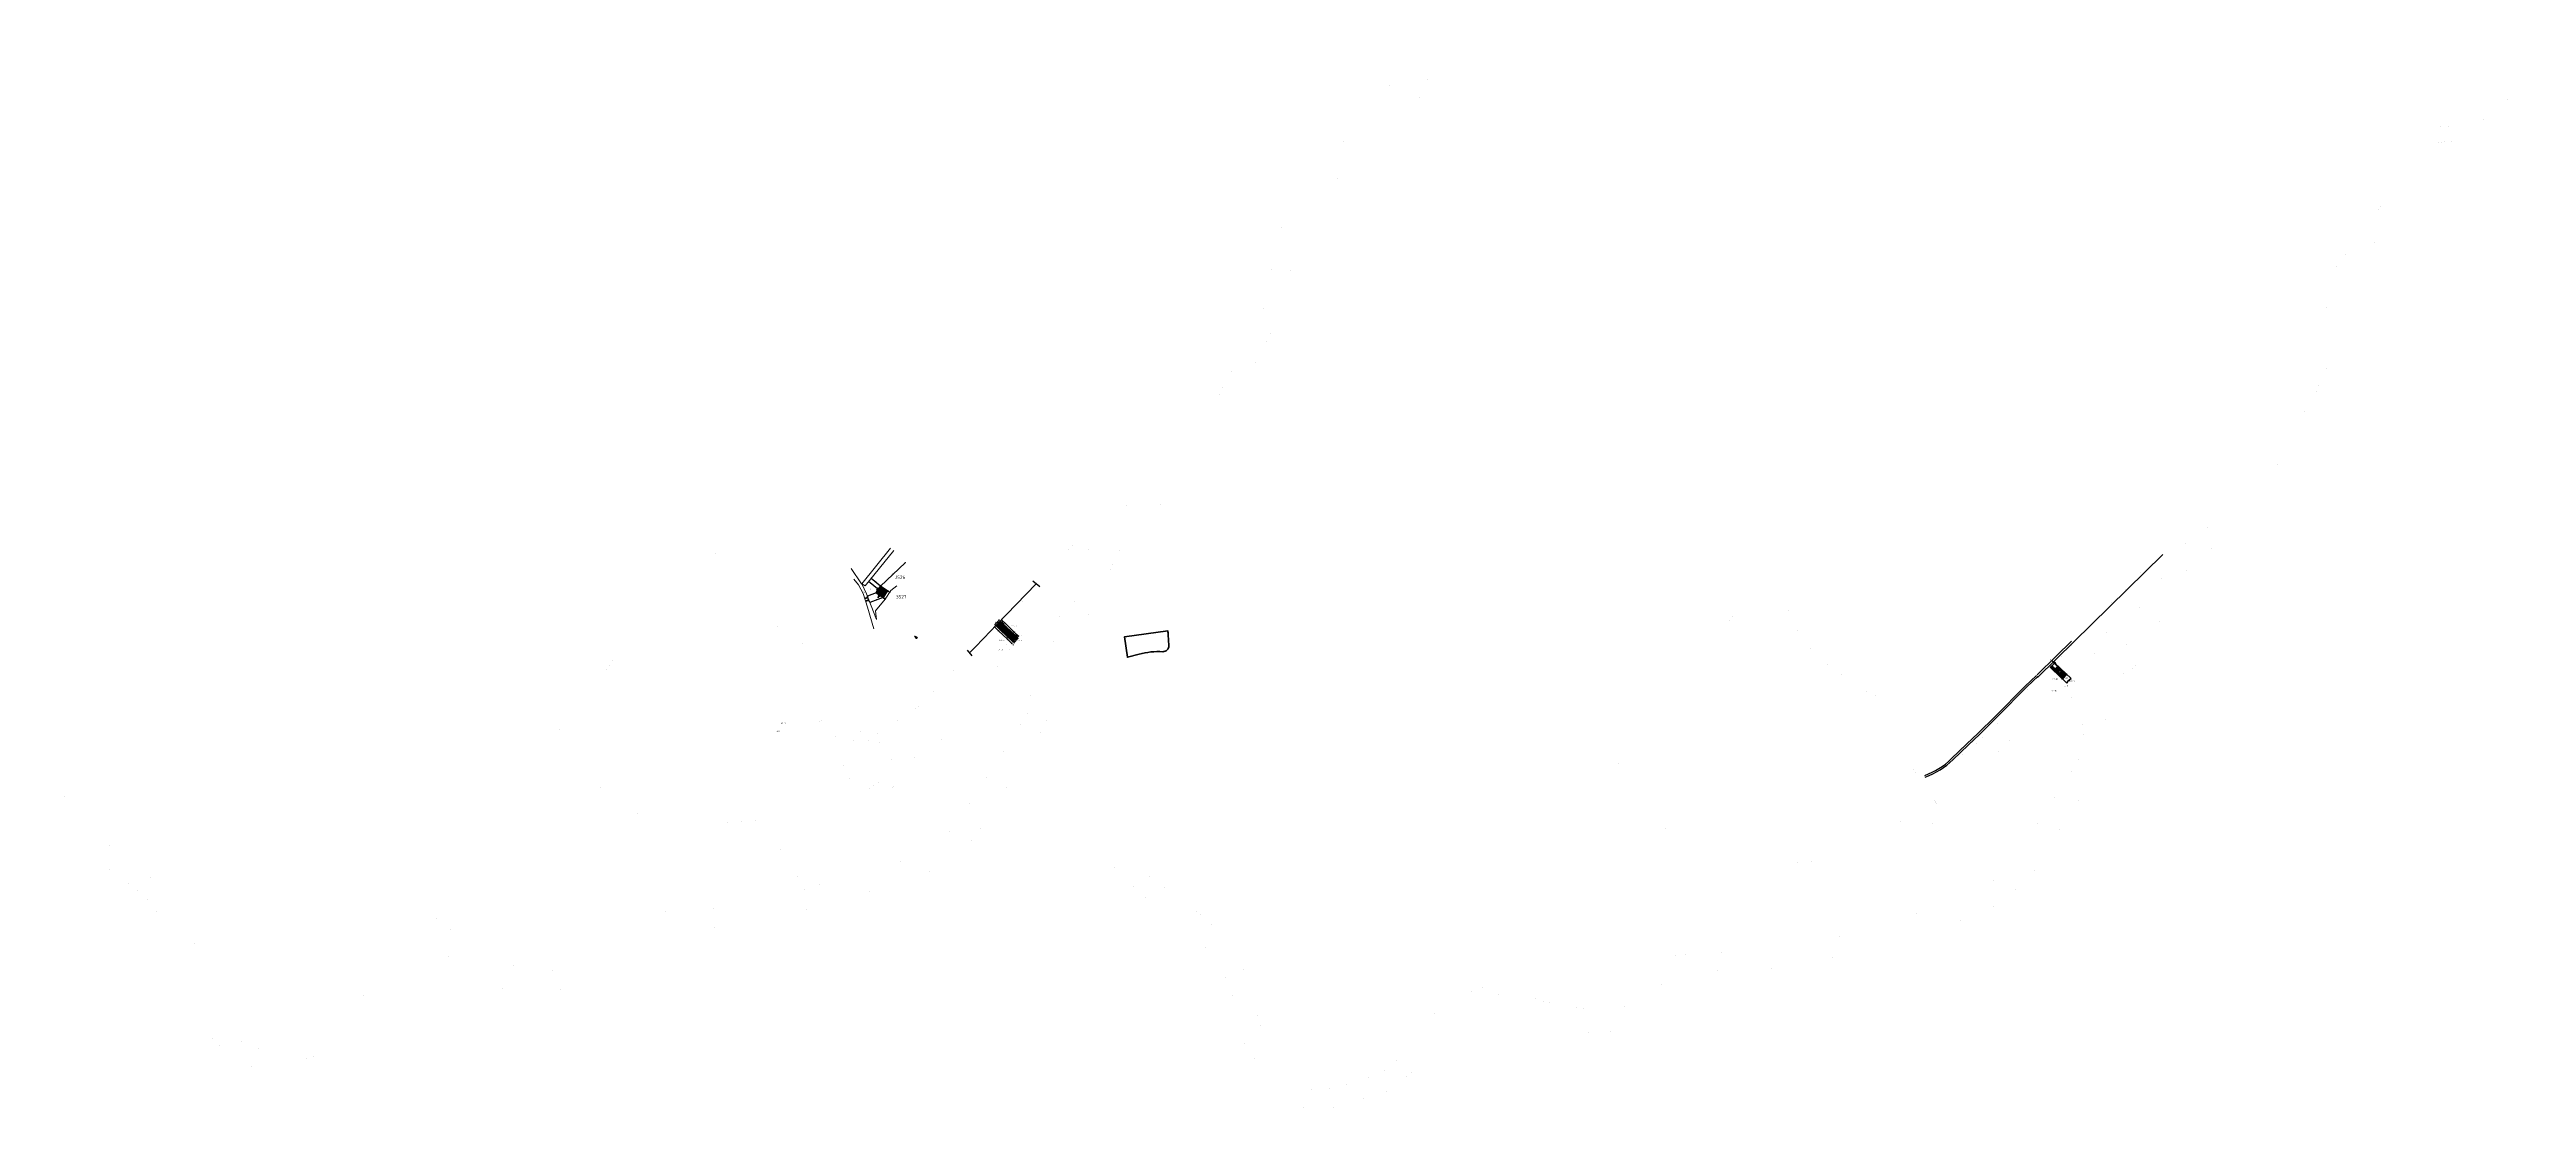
# Model space of a CAD drawing. Header units: metres. Extents: x 0 to 7617939, y 0 to 4642111.
# Drawn here: x 7615151 to 7617939, y 4640919 to 4642111 of the extents above; entities outside this region: 1.
import ezdxf
from ezdxf.enums import TextEntityAlignment as Align

# ---------------------------------------------------------------- set-up
doc = ezdxf.new("R2010")
doc.units = ezdxf.units.M
doc.header["$MEASUREMENT"] = 0
doc.linetypes.add('- Двойно прекъснати линии', pattern=[1093.611073, 529.166651, -211.666656, 141.111112, -211.666656])
doc.linetypes.add('Wipeout_Contour', pattern=[100000, 0, -100000])
doc.layers.get('0').update_dxf_attribs({"color": 1})
doc.layers.get('DEFPOINTS').update_dxf_attribs({"lineweight": 0})
for name, color, linetype in [('1 _ Конструкция - Недефинирани обекти.Structural - Bearing', 7, 'Continuous'), ('1 _ Плочи - Основни.Structural - Bearing', 7, 'Continuous'), ('1 _ Преградни_Стени - Външни .Non Structural - Bearing', 7, 'Continuous'), ('6 _ - Конструктивни оси.Dimensioning', 7, 'Continuous'), ('LEGENDI', 7, 'Continuous'), ('Structural - Bearing', 7, 'Continuous'), ('Structural - Stair & Railing', 7, 'Continuous'), ('visinski koti', 7, 'Continuous'), ('VODOVOD', 170, 'Continuous')]:
    doc.layers.add(name, color=color, linetype=linetype)
for name, color, linetype, lineweight in [('buildings_o — WF.WFI_GML_BUILDINGS', 1, 'Continuous', 0), ('cad-block.com', 253, 'Continuous', 9), ('drva', 114, 'Continuous', 13), ('gradezna_linija', 7, 'Continuous', 53), ('hech plo~nici', 253, 'Continuous', 5), ('hetch_zelenilo', 72, 'Continuous', 5), ('koti', 7, 'Continuous', 25), ('Level 1', 7, 'Continuous', 0), ('Level 11', 7, 'Continuous', 0), ('Level 13', 7, 'Continuous', 0), ('Level 19', 7, 'Continuous', 0), ('Level 56', 7, 'Continuous', 0), ('Level 63', 7, 'Continuous', 0), ('parcels_o — WF.WFI_GML_PARC', 1, 'Continuous', 0), ('Pecat', 7, 'Continuous', 25), ('soobrakaj', 250, 'Continuous', 53), ('U-3.1 REGULACIONA LINIJA', 84, 'Continuous', 80), ('U-3.2 LINIJA NA PARCELA', 82, 'Continuous', 50), ('U-5.2 ELEMENTI NA SOOBRAKAJNICA', 7, 'Continuous', 9)]:
    doc.layers.add(name, color=color, linetype=linetype, lineweight=lineweight)
doc.layers.add('KANALIZACIJA', color=7, linetype='Continuous', true_color=0xc25a05)
doc.styles.add('K1', font='', dxfattribs={"width": 0.8})
doc.styles.add('KIRILICA', font='M_TMSN.TTF')
doc.styles.add('PECAT', font='arial.ttf', dxfattribs={"height": 1.5})
doc.styles.get("Standard").update_dxf_attribs({"font": 'romans.shx'})
doc.styles.add('Style-MAC C Swiss', font='MCSWIS.TTF')
doc.styles.add('Style-STANDARD', font='STANDARD.shx')
doc.styles.get('K1').set_extended_font_data('Zurich BlkEx BT')
doc.dimstyles.new('mir', dxfattribs={"dimscale": 0.5, "dimtxt": 1.8, "dimasz": 0.01, "dimexe": 0.5, "dimexo": 0.0625, "dimgap": 0.2, "dimtad": 1, "dimzin": 0, "dimdsep": 46, "dimtxsty": 'K1', "dimblk": 'A$C321216CB', "dimcen": 0.09, "dimse1": 1, "dimse2": 1, "dimclrd": 256, "dimclrt": 256, "dimaunit": 1, "dimadec": 3, "dimazin": 0, "dimtfac": 1, "dimtofl": 0, "dimtmove": 2, "dimatfit": 3, "dimldrblk": 'A$C321216CB', "dimfxl": 0.5, "dimfxlon": 1, "dimtolj": 1, "dimtzin": 0, "dimlwd": 25, "dimarcsym": 0})
pattern_1 = [(45, (0, 0), (-0.0441941738242, 0.1325825214725), [0, -0.125])]
pattern_2 = [(45, (-56860.345, 2014.434), (-45.961934, 45.961934), [])]
pattern_3 = [(45, (-56860.345, 2014.434), (-35.355335, 35.355335), []), (135, (-56860.345, 2014.434), (35.355335, 35.355335), [])]

# ---------------------------------------------------------------- blocks, each defined once
blk = doc.blocks.new('A$C321216CB')
for p, q in [((-54, 0), (54, 0)), ((-38, -38), (38, 38)), ((0, -75), (0, 75))]:
    blk.add_line(p, q)
blk = doc.blocks.new('*D3')
at = {"lineweight": 25, "transparency": 16777216}
blk.add_line((7616089.5, 4641494.9), (7616091.8, 4641492.9), dxfattribs=at)
at = {"layer": 'DEFPOINTS', "color": 0, "linetype": 'Continuous', "lineweight": 25, "transparency": 16777216}
for p in [(7616089.5, 4641494.9), (7616091.8, 4641492.9), (7616091.8, 4641492.9)]:
    blk.add_point(p, dxfattribs=at)
at = {"linetype": 'Continuous', "lineweight": 25, "transparency": 16777216, "xscale": 0.005000000000000001, "yscale": 0.005000000000000001, "zscale": 0.005000000000000001}
for p, rotation in [((7616089.5, 4641494.9), 140.6684778085493), ((7616091.8, 4641492.9), 320.6684778085493)]:
    blk.add_blockref('A$C321216CB', p, dxfattribs=dict(at, rotation=rotation))
at = {"color": 0, "linetype": 'Continuous', "lineweight": 70, "transparency": 16777216, "insert": (7616091, 4641494.3), "char_height": 0.9, "attachment_point": 5, "rotation": 320.6685, "style": 'K1'}
blk.add_mtext('\\A1;3.0', dxfattribs=at)
blk = doc.blocks.new('*D4')
at = {"lineweight": 25, "transparency": 16777216}
blk.add_line((7616094.4, 4641502.4), (7616096.9, 4641500.7), dxfattribs=at)
at = {"layer": 'DEFPOINTS', "color": 0, "linetype": 'Continuous', "lineweight": 25, "transparency": 16777216}
for p in [(7616094.4, 4641502.4), (7616096.9, 4641500.7), (7616096.9, 4641500.7)]:
    blk.add_point(p, dxfattribs=at)
at = {"linetype": 'Continuous', "lineweight": 25, "transparency": 16777216, "xscale": 0.005000000000000001, "yscale": 0.005000000000000001, "zscale": 0.005000000000000001}
for p, rotation in [((7616094.4, 4641502.4), 146.6439040562714), ((7616096.9, 4641500.7), 326.6439040562714)]:
    blk.add_blockref('A$C321216CB', p, dxfattribs=dict(at, rotation=rotation))
at = {"color": 0, "linetype": 'Continuous', "lineweight": 70, "transparency": 16777216, "insert": (7616096, 4641502), "char_height": 0.9, "attachment_point": 5, "rotation": 326.6439, "style": 'K1'}
blk.add_mtext('\\A1;3.0', dxfattribs=at)
blk = doc.blocks.new('*D5')
at = {"lineweight": 25, "transparency": 16777216}
blk.add_line((7616089.4, 4641494.9), (7616074.4, 4641489.1), dxfattribs=at)
at = {"layer": 'DEFPOINTS', "color": 0, "linetype": 'Continuous', "lineweight": 25, "transparency": 16777216}
for p in [(7616089.5, 4641494.9), (7616074.4, 4641489.1), (7616074.4, 4641489.1)]:
    blk.add_point(p, dxfattribs=at)
at = {"linetype": 'Continuous', "lineweight": 25, "transparency": 16777216, "xscale": 0.005000000000000001, "yscale": 0.005000000000000001, "zscale": 0.005000000000000001}
for p, rotation in [((7616089.5, 4641494.9), 20.81934306558428), ((7616074.4, 4641489.1), 200.8193430655842)]:
    blk.add_blockref('A$C321216CB', p, dxfattribs=dict(at, rotation=rotation))
at = {"color": 0, "linetype": 'Continuous', "lineweight": 70, "transparency": 16777216, "insert": (7616081.7, 4641492.5), "char_height": 0.9, "attachment_point": 5, "rotation": 20.8193, "style": 'K1'}
blk.add_mtext('\\A1;16.1', dxfattribs=at)
blk = doc.blocks.new('*D6')
at = {"lineweight": 25, "transparency": 16777216}
blk.add_line((7616081.6, 4641500.1), (7616071.7, 4641496.3), dxfattribs=at)
at = {"layer": 'DEFPOINTS', "color": 0, "linetype": 'Continuous', "lineweight": 25, "transparency": 16777216}
for p in [(7616071.7, 4641496.3), (7616071.7, 4641496.3), (7616081.6, 4641500.1)]:
    blk.add_point(p, dxfattribs=at)
at = {"linetype": 'Continuous', "lineweight": 25, "transparency": 16777216, "xscale": 0.005000000000000001, "yscale": 0.005000000000000001, "zscale": 0.005000000000000001}
for p, rotation in [((7616071.7, 4641496.3), 200.8193430626364), ((7616081.6, 4641500.1), 20.8193430626364)]:
    blk.add_blockref('A$C321216CB', p, dxfattribs=dict(at, rotation=rotation))
at = {"color": 0, "linetype": 'Continuous', "lineweight": 70, "transparency": 16777216, "insert": (7616076.4, 4641498.7), "char_height": 0.9, "attachment_point": 5, "rotation": 20.8193, "style": 'K1'}
blk.add_mtext('\\A1;10.6', dxfattribs=at)
blk = doc.blocks.new('*D7')
at = {"lineweight": 25, "transparency": 16777216}
blk.add_line((7616086.5, 4641507.6), (7616075.9, 4641516.1), dxfattribs=at)
at = {"layer": 'DEFPOINTS', "color": 0, "linetype": 'Continuous', "lineweight": 25, "transparency": 16777216}
for p in [(7616075.9, 4641516.1), (7616075.9, 4641516.1), (7616086.5, 4641507.6)]:
    blk.add_point(p, dxfattribs=at)
at = {"linetype": 'Continuous', "lineweight": 25, "transparency": 16777216, "xscale": 0.005000000000000001, "yscale": 0.005000000000000001, "zscale": 0.005000000000000001}
for p, rotation in [((7616075.9, 4641516.1), 141.0729913981032), ((7616086.5, 4641507.6), 321.0729913981032)]:
    blk.add_blockref('A$C321216CB', p, dxfattribs=dict(at, rotation=rotation))
at = {"color": 0, "linetype": 'Continuous', "lineweight": 70, "transparency": 16777216, "insert": (7616081.5, 4641512.3), "char_height": 0.9, "attachment_point": 5, "rotation": 321.073, "style": 'K1'}
blk.add_mtext('\\A1;13.6', dxfattribs=at)
blk = doc.blocks.new('*D8')
at = {"lineweight": 25, "transparency": 16777216}
blk.add_line((7616083.2, 4641504.4), (7616073, 4641512.6), dxfattribs=at)
at = {"layer": 'DEFPOINTS', "color": 0, "linetype": 'Continuous', "lineweight": 25, "transparency": 16777216}
for p in [(7616073, 4641512.6), (7616073, 4641512.6), (7616083.2, 4641504.4)]:
    blk.add_point(p, dxfattribs=at)
at = {"linetype": 'Continuous', "lineweight": 25, "transparency": 16777216, "xscale": 0.005000000000000001, "yscale": 0.005000000000000001, "zscale": 0.005000000000000001}
for p, rotation in [((7616073, 4641512.6), 141.0729913958487), ((7616083.2, 4641504.4), 321.0729913958487)]:
    blk.add_blockref('A$C321216CB', p, dxfattribs=dict(at, rotation=rotation))
at = {"color": 0, "linetype": 'Continuous', "lineweight": 70, "transparency": 16777216, "insert": (7616078.4, 4641508.9), "char_height": 0.9, "attachment_point": 5, "rotation": 321.073, "style": 'K1'}
blk.add_mtext('\\A1;13.0', dxfattribs=at)
blk = doc.blocks.new('*D2')
at = {"lineweight": 25, "transparency": 16777216}
blk.add_line((7616086.5, 4641507.6), (7616114.3, 4641533.9), dxfattribs=at)
at = {"layer": 'DEFPOINTS', "color": 0, "linetype": 'Continuous', "lineweight": 25, "transparency": 16777216}
for p in [(7616114.3, 4641533.9), (7616114.3, 4641533.9), (7616086.5, 4641507.6)]:
    blk.add_point(p, dxfattribs=at)
at = {"linetype": 'Continuous', "lineweight": 25, "transparency": 16777216, "xscale": 0.005000000000000001, "yscale": 0.005000000000000001, "zscale": 0.005000000000000001}
for p, rotation in [((7616114.3, 4641533.9), 43.42579075628827), ((7616086.5, 4641507.6), 223.4257907562882)]:
    blk.add_blockref('A$C321216CB', p, dxfattribs=dict(at, rotation=rotation))
at = {"color": 0, "linetype": 'Continuous', "lineweight": 70, "transparency": 16777216, "insert": (7616100, 4641521.2), "char_height": 0.9, "attachment_point": 5, "rotation": 43.4258, "style": 'K1'}
blk.add_mtext('\\A1;38.3', dxfattribs=at)
blk = doc.blocks.new('visinska kota-situacija')
h = blk.add_hatch(color=256)
h.paths.add_polyline_path([(0, 1), (0, 0), (1, 0, 0.4142136)])
h.paths.add_polyline_path([(0, 0), (-1, 0, 0.4142136), (0, -1)])
for p, q in [((-1.5, 0), (7, 0)), ((0, 1.5), (0, -1.5))]:
    blk.add_line(p, q)
blk.add_circle((0, 0), 1)
at = {"style": 'KIRILICA'}
blk.add_attdef('?', text='', height=1.25, dxfattribs=at).set_placement((6.75, 0), align=Align.BOTTOM_RIGHT)
blk = doc.blocks.new('A$C25803E90')
for p, q in [((79, 1304), (108, 1317)), ((79, 552), (108, 539)), ((1600, 1631), (1620, 1583)), ((1600, 225), (1620, 273)), ((2602, 1463), (2618, 1637)), ((2602, 393), (2618, 219)), ((3624, 1513), (4253, 1489)), ((3624, 343), (4253, 366)), ((4312, 1240), (4334, 1240)), ((4312, 616), (4334, 616))]:
    blk.add_line(p, q)
for points in [[(0, 928), (4, 1038), (17, 1177), (59, 1405), (5, 1405), (16, 1461), (73, 1467), (90, 1537), (110, 1591), (142, 1623), (199, 1660), (264, 1684), (369, 1703), (592, 1734), (638, 1749), (703, 1756), (725, 1756), (1393, 1767), (1609, 1767)], [(0, 928), (4, 818), (17, 679), (59, 451), (5, 451), (16, 395), (73, 389), (90, 319), (110, 265), (142, 232), (199, 195), (264, 172), (369, 153), (592, 122), (638, 107), (703, 100), (725, 100), (1393, 89), (1609, 89)], [(26, 929), (28, 998), (32, 1068), (49, 1215), (63, 1266), (80, 1283), (87, 1275), (87, 1253), (74, 1141), (65, 1040), (62, 978), (63, 931)], [(26, 927), (28, 858), (32, 787), (49, 641), (63, 590), (80, 573), (87, 581), (87, 603), (74, 715), (65, 816), (62, 877), (63, 925)], [(256, 1677), (262, 1672), (253, 1661), (198, 1637), (157, 1607), (126, 1570), (106, 1528), (88, 1466), (73, 1467), (90, 1467), (74, 1406), (59, 1406), (74, 1405), (56, 1313), (48, 1292), (35, 1273)], [(256, 179), (262, 184), (253, 195), (198, 219), (157, 249), (126, 286), (106, 328), (88, 390), (73, 389), (90, 389), (74, 450), (59, 450), (74, 451), (56, 543), (48, 563), (35, 583)], [(62, 1262), (69, 1280), (81, 1293), (173, 1325), (495, 1382), (952, 1468), (1117, 1501), (1175, 1525), (1226, 1563), (1256, 1596), (1296, 1617)], [(62, 594), (69, 576), (81, 562), (173, 531), (495, 473), (952, 388), (1117, 355), (1175, 331), (1226, 293), (1256, 260), (1296, 239)], [(78, 1292), (72, 1302), (88, 1412), (101, 1463), (119, 1529), (148, 1582), (184, 1615), (249, 1650), (279, 1657), (262, 1632), (226, 1604)], [(78, 563), (72, 554), (88, 444), (101, 393), (119, 327), (148, 274), (184, 241), (249, 206), (279, 199), (262, 224), (226, 252)], [(1502, 1688), (974, 1677), (565, 1648), (359, 1626), (238, 1608), (199, 1592), (168, 1557), (138, 1492), (115, 1370), (107, 1303)], [(1502, 168), (974, 179), (565, 208), (359, 230), (238, 248), (199, 264), (168, 299), (138, 364), (115, 486), (107, 553)], [(1172, 1567), (1108, 1533), (1024, 1511), (123, 1338)], [(1172, 289), (1108, 323), (1024, 345), (123, 518)], [(179, 1567), (483, 1599), (890, 1620), (1272, 1627), (1304, 1620), (1322, 1611)], [(179, 289), (483, 257), (890, 236), (1272, 229), (1304, 236), (1322, 245)], [(278, 1656), (380, 1679), (504, 1692), (565, 1702), (615, 1715), (644, 1735), (670, 1744), (719, 1752)], [(278, 200), (380, 177), (504, 164), (565, 154), (615, 140), (644, 121), (670, 112), (719, 104)], [(1070, 1147), (1035, 1151), (1034, 1169), (1070, 1174), (1070, 1148)], [(1070, 709), (1035, 705), (1034, 687), (1070, 682), (1070, 708)], [(1102, 927), (1110, 1097), (1127, 1234), (1158, 1364), (1201, 1476), (1240, 1540), (1281, 1586), (1333, 1614), (1394, 1610), (1652, 1534), (1945, 1449), (1899, 1463), (1869, 1372), (1845, 1240), (1830, 1070), (1826, 924)], [(1102, 929), (1110, 759), (1127, 622), (1158, 491), (1201, 380), (1240, 316), (1281, 270), (1333, 242), (1394, 246), (1652, 322), (1945, 407), (1899, 393), (1869, 484), (1845, 616), (1830, 786), (1826, 932)], [(1334, 1616), (1394, 1635), (1460, 1639), (1618, 1647), (2145, 1655), (2720, 1647), (3121, 1638), (3389, 1614), (3493, 1586), (3564, 1546), (3627, 1475), (3686, 1334), (3710, 1232), (3730, 1068), (3734, 925)], [(1334, 240), (1394, 221), (1460, 216), (1618, 209), (2145, 201), (2720, 209), (3121, 218), (3389, 242), (3493, 270), (3564, 310), (3627, 381), (3686, 522), (3710, 624), (3730, 788), (3734, 931)], [(1868, 927), (1875, 1132), (1894, 1297), (1913, 1384), (1929, 1425), (1944, 1451), (1990, 1472), (1636, 1575), (1461, 1628), (1461, 1639), (1462, 1655), (1444, 1689), (1422, 1715), (1396, 1746), (1383, 1767)], [(1868, 929), (1875, 724), (1894, 559), (1913, 472), (1929, 431), (1944, 405), (1990, 384), (1636, 281), (1461, 228), (1461, 216), (1462, 201), (1444, 167), (1422, 141), (1396, 110), (1383, 89)], [(3709, 927), (3705, 1070), (3691, 1217), (3660, 1349), (3627, 1430), (3570, 1510), (3504, 1560), (3393, 1597), (3270, 1612), (3089, 1625), (2651, 1636), (1834, 1639), (1464, 1630)], [(3709, 929), (3705, 786), (3691, 639), (3660, 507), (3627, 426), (3570, 346), (3504, 296), (3393, 258), (3270, 244), (3089, 231), (2651, 219), (1834, 217), (1464, 226)], [(1558, 1680), (1590, 1691), (1603, 1691), (1632, 1683), (1643, 1680), (1650, 1685), (1729, 1838), (1726, 1847), (1721, 1854), (1695, 1856), (1672, 1852), (1656, 1840), (1630, 1805), (1598, 1747), (1583, 1729), (1574, 1722), (1511, 1695), (1503, 1682), (1503, 1671), (1507, 1663), (1521, 1657), (1580, 1656), (1606, 1662), (1614, 1672), (1618, 1684)], [(1558, 176), (1590, 165), (1603, 165), (1632, 173), (1643, 176), (1650, 171), (1729, 18), (1726, 8), (1721, 2), (1695, 0), (1672, 4), (1656, 16), (1630, 51), (1598, 108), (1583, 127), (1574, 134), (1511, 160), (1503, 174), (1503, 185), (1507, 193), (1521, 199), (1580, 200), (1606, 194), (1614, 184), (1618, 172)], [(4279, 928), (4275, 1068), (4255, 1276), (4228, 1379), (4188, 1499), (4164, 1552), (4107, 1585), (4013, 1600), (3846, 1626), (3702, 1639), (3299, 1661), (2649, 1685), (1655, 1692)], [(4279, 928), (4275, 788), (4255, 580), (4228, 477), (4188, 357), (4164, 304), (4107, 271), (4013, 256), (3846, 230), (3702, 217), (3299, 195), (2649, 171), (1655, 164)], [(1693, 1767), (2695, 1769), (3709, 1762), (3784, 1757), (3851, 1738), (3979, 1722), (4130, 1697), (4204, 1669), (4257, 1632), (4304, 1525), (4354, 1307), (4380, 1126), (4392, 926)], [(1693, 89), (2695, 87), (3709, 94), (3784, 99), (3851, 117), (3979, 134), (4130, 159), (4204, 187), (4257, 224), (4304, 331), (4354, 549), (4380, 730), (4392, 930)], [(1935, 1415), (2979, 1409), (3107, 1428), (3537, 1540)], [(1935, 441), (2979, 447), (3107, 428), (3537, 316)], [(3750, 927), (3743, 1098), (3721, 1261), (3691, 1380), (3647, 1476), (3598, 1540), (3516, 1593), (3426, 1620), (3349, 1628), (3216, 1641), (3115, 1648), (3114, 1636), (2858, 1533), (2683, 1468), (2596, 1459), (2219, 1459), (2043, 1465), (1991, 1472)], [(3750, 929), (3743, 758), (3721, 594), (3691, 475), (3647, 380), (3598, 316), (3516, 263), (3426, 236), (3349, 227), (3216, 215), (3115, 208), (3114, 220), (2858, 323), (2683, 388), (2596, 397), (2219, 397), (2043, 391), (1991, 384)], [(2417, 1731), (2423, 1719), (2440, 1712), (2466, 1711), (2562, 1711), (2577, 1716), (2585, 1726), (2585, 1733), (2551, 1732), (2547, 1738), (2459, 1737), (2453, 1731), (2417, 1731)], [(2417, 125), (2423, 137), (2440, 144), (2466, 145), (2562, 145), (2577, 140), (2585, 130), (2585, 123), (2551, 124), (2547, 118), (2459, 119), (2453, 125), (2417, 125)], [(2635, 1463), (2652, 1650), (2649, 1673), (2654, 1722), (2658, 1767)], [(2635, 393), (2652, 206), (2649, 183), (2654, 134), (2658, 89)], [(3155, 927), (3149, 1136), (3133, 1292), (3116, 1386), (3095, 1427)], [(3155, 929), (3149, 720), (3133, 564), (3116, 470), (3095, 429)], [(3192, 926), (3189, 1115), (3177, 1249), (3172, 1297), (3175, 1328), (3193, 1345), (3219, 1358), (3506, 1422), (3547, 1413), (3578, 1379), (3596, 1318), (3629, 1140), (3639, 928)], [(3192, 930), (3189, 741), (3177, 607), (3172, 559), (3175, 527), (3193, 511), (3219, 498), (3506, 434), (3547, 443), (3578, 477), (3596, 538), (3629, 716), (3639, 928)], [(4370, 925), (4365, 1098), (4335, 1314), (4303, 1455), (4261, 1573), (4238, 1611), (4205, 1641), (4157, 1662), (4067, 1680), (3949, 1706), (3848, 1720), (3783, 1729), (3749, 1738), (3722, 1753), (3672, 1765)], [(4370, 931), (4365, 758), (4335, 542), (4303, 401), (4261, 283), (4238, 245), (4205, 215), (4157, 194), (4067, 176), (3949, 150), (3848, 136), (3783, 127), (3749, 118), (3722, 103), (3672, 91)], [(3849, 231), (3872, 226), (3877, 206), (3874, 184), (3857, 171), (3707, 158), (3694, 169), (3690, 207), (3705, 214)], [(4355, 928), (4353, 1083), (4337, 1220), (4323, 1302), (4303, 1396), (4264, 1538), (4223, 1608), (4178, 1635), (4122, 1656), (4052, 1673), (4035, 1665), (4035, 1661), (4060, 1653), (4167, 1620), (4210, 1586), (4244, 1529), (4276, 1423), (4317, 1217), (4334, 1039), (4337, 927)], [(4355, 928), (4353, 773), (4337, 636), (4323, 554), (4303, 460), (4264, 318), (4223, 248), (4178, 221), (4122, 200), (4052, 183), (4035, 191), (4035, 195), (4060, 203), (4167, 236), (4210, 269), (4244, 327), (4276, 433), (4317, 639), (4334, 817), (4337, 929)]]:
    blk.add_lwpolyline(points)
for points in [[(46, 1066, -0.15794334), (49, 1065, -0.08986301), (51, 1063, -0.04892979), (53, 1059, -0.03050742), (55, 1053, -0.02164833), (56, 1046, -0.0170637), (58, 1039, -0.01468245), (58, 1030, -0.01365119), (59, 1022, -0.01365119), (58, 1013, -0.01468245), (58, 1005, -0.0170637), (57, 997, -0.02164833), (55, 990, -0.03050742), (53, 985, -0.04892979), (51, 981, -0.08986301), (49, 978, -0.15794334), (47, 977, -0.15794334), (44, 978, -0.08986301), (42, 981, -0.04892979), (40, 985, -0.03050742), (38, 990, -0.02164833), (36, 997, -0.0170637), (35, 1005, -0.01468245), (34, 1013, -0.01365119), (34, 1022, -0.01365119), (34, 1030, -0.01468245), (35, 1039, -0.0170637), (36, 1046, -0.02164833), (38, 1053, -0.03050742), (39, 1059, -0.04892979), (42, 1063, -0.08986301), (44, 1065, -0.15794334)], [(46, 1001, -0.15420012), (48, 1001, -0.08993526), (51, 998, -0.04976497), (53, 994, -0.03125585), (55, 988, -0.02225709), (57, 982, -0.01757515), (58, 974, -0.01513661), (59, 966, -0.01407913), (59, 957, -0.01407913), (59, 948, -0.01513661), (58, 940, -0.01757515), (57, 932, -0.02225709), (55, 926, -0.03125585), (53, 920, -0.04976497), (51, 916, -0.08993526), (49, 913, -0.15420012), (47, 912, -0.15420012), (44, 913, -0.08993526), (42, 916, -0.04976497), (39, 920, -0.03125585), (38, 925, -0.02225709), (36, 932, -0.01757515), (35, 940, -0.01513661), (34, 948, -0.01407913), (34, 957, -0.01407913), (34, 966, -0.01513661), (34, 974, -0.01757515), (36, 982, -0.02225709), (37, 988, -0.03125585), (39, 994, -0.04976497), (41, 998, -0.08993526), (44, 1001, -0.15420012)], [(46, 854, -0.15420012), (44, 855, -0.08993526), (41, 858, -0.04976497), (39, 862, -0.03125585), (37, 867, -0.02225709), (36, 874, -0.01757515), (34, 882, -0.01513661), (34, 890, -0.01407913), (34, 899, -0.01407913), (34, 908, -0.01513661), (35, 916, -0.01757515), (36, 924, -0.02225709), (38, 930, -0.03125585), (39, 936, -0.04976497), (42, 940, -0.08993526), (44, 943, -0.15420012), (47, 943, -0.15420012), (49, 943, -0.08993526), (51, 940, -0.04976497), (53, 936, -0.03125585), (55, 930, -0.02225709), (57, 924, -0.01757515), (58, 916, -0.01513661), (59, 908, -0.01407913), (59, 899, -0.01407913), (59, 890, -0.01513661), (58, 882, -0.01757515), (57, 874, -0.02225709), (55, 867, -0.03125585), (53, 862, -0.04976497), (51, 858, -0.08993526), (48, 855, -0.15420012)], [(46, 790, -0.15794334), (44, 791, -0.08986301), (42, 793, -0.04892979), (39, 797, -0.03050742), (38, 803, -0.02164833), (36, 809, -0.0170637), (35, 817, -0.01468245), (34, 825, -0.01365119), (34, 834, -0.01365119), (34, 843, -0.01468245), (35, 851, -0.0170637), (36, 859, -0.02164833), (38, 866, -0.03050742), (40, 871, -0.04892979), (42, 875, -0.08986301), (44, 878, -0.15794334), (47, 878, -0.15794334), (49, 878, -0.08986301), (51, 875, -0.04892979), (53, 871, -0.03050742), (55, 865, -0.02164833), (57, 859, -0.0170637), (58, 851, -0.01468245), (58, 843, -0.01365119), (59, 834, -0.01365119), (58, 825, -0.01468245), (58, 817, -0.0170637), (56, 809, -0.02164833), (55, 803, -0.03050742), (53, 797, -0.04892979), (51, 793, -0.08986301), (49, 791, -0.15794334)]]:
    blk.add_lwpolyline(points, format="xyb", close=True)
blk = doc.blocks.new('*D23')
at = {"layer": 'DEFPOINTS', "color": 0, "linetype": 'Continuous', "lineweight": 25, "transparency": 16777216}
for p in [(7616223.4, 4641468.8), (7616223.5, 4641469), (7616227.2, 4641465.4)]:
    blk.add_point(p, dxfattribs=at)
at = {"layer": 'koti', "lineweight": 20, "transparency": 16777216}
blk.add_line((7616227, 4641465.3), (7616223.4, 4641468.8), dxfattribs=at)
at = {"layer": 'koti', "linetype": 'Continuous', "lineweight": 20, "transparency": 16777216, "xscale": 0.005000000000000001, "yscale": 0.005000000000000001, "zscale": 0.005000000000000001}
for p, rotation in [((7616223.4, 4641468.8), 136.0874016852455), ((7616227, 4641465.3), 316.0874016852455)]:
    blk.add_blockref('A$C321216CB', p, dxfattribs=dict(at, rotation=rotation))
at = {"layer": 'koti', "color": 0, "linetype": 'Continuous', "lineweight": 20, "transparency": 16777216, "insert": (7616225.5, 4641467.3), "char_height": 0.6, "attachment_point": 5, "rotation": 316.0874, "style": 'K1'}
blk.add_mtext('\\A1;5.1', dxfattribs=at)
blk = doc.blocks.new('*D24')
at = {"layer": 'DEFPOINTS', "color": 0, "linetype": 'Continuous', "lineweight": 25, "transparency": 16777216}
for p in [(7616237.3, 4641456), (7616241.9, 4641451.3), (7616242.2, 4641451.5)]:
    blk.add_point(p, dxfattribs=at)
at = {"layer": 'koti', "lineweight": 20, "transparency": 16777216}
blk.add_line((7616237, 4641455.8), (7616241.9, 4641451.3), dxfattribs=at)
at = {"layer": 'koti', "linetype": 'Continuous', "lineweight": 20, "transparency": 16777216, "xscale": 0.005000000000000001, "yscale": 0.005000000000000001, "zscale": 0.005000000000000001}
for p, rotation in [((7616237, 4641455.8), 137.1154494315188), ((7616241.9, 4641451.3), 317.1154494315188)]:
    blk.add_blockref('A$C321216CB', p, dxfattribs=dict(at, rotation=rotation))
at = {"layer": 'koti', "color": 0, "linetype": 'Continuous', "lineweight": 20, "transparency": 16777216, "insert": (7616239.7, 4641453.8), "char_height": 0.6, "attachment_point": 5, "rotation": 317.1154, "style": 'K1'}
blk.add_mtext('\\A1;6.6', dxfattribs=at)
blk = doc.blocks.new('*D25')
at = {"layer": 'DEFPOINTS', "color": 0, "linetype": 'Continuous', "lineweight": 25, "transparency": 16777216}
for p in [(7616226.3, 4641464.5), (7616227, 4641465.3), (7616236.3, 4641455)]:
    blk.add_point(p, dxfattribs=at)
at = {"layer": 'koti', "lineweight": 20, "transparency": 16777216}
blk.add_line((7616237, 4641455.8), (7616227.1, 4641465.3), dxfattribs=at)
at = {"layer": 'koti', "linetype": 'Continuous', "lineweight": 20, "transparency": 16777216, "xscale": 0.005000000000000001, "yscale": 0.005000000000000001, "zscale": 0.005000000000000001}
for p, rotation in [((7616227, 4641465.3), 136.3596841782759), ((7616237, 4641455.8), 316.3596841782759)]:
    blk.add_blockref('A$C321216CB', p, dxfattribs=dict(at, rotation=rotation))
at = {"layer": 'koti', "color": 0, "linetype": 'Continuous', "lineweight": 20, "transparency": 16777216, "insert": (7616232.3, 4641460.8), "char_height": 0.6, "attachment_point": 5, "rotation": 316.3597, "style": 'K1'}
blk.add_mtext('\\A1;13.8', dxfattribs=at)
blk = doc.blocks.new('*D26')
at = {"layer": 'DEFPOINTS', "color": 0, "linetype": 'Continuous', "lineweight": 25, "transparency": 16777216}
for p in [(7616231.6, 4641448.5), (7616236.3, 4641453.5), (7616237.7, 4641452.2)]:
    blk.add_point(p, dxfattribs=at)
at = {"layer": 'koti', "lineweight": 20, "transparency": 16777216}
blk.add_line((7616233, 4641447.2), (7616237.7, 4641452.2), dxfattribs=at)
at = {"layer": 'koti', "linetype": 'Continuous', "lineweight": 20, "transparency": 16777216, "xscale": 0.005000000000000001, "yscale": 0.005000000000000001, "zscale": 0.005000000000000001}
for p, rotation in [((7616233, 4641447.2), 226.3596841904579), ((7616237.7, 4641452.2), 46.35968419045789)]:
    blk.add_blockref('A$C321216CB', p, dxfattribs=dict(at, rotation=rotation))
at = {"layer": 'koti', "color": 0, "linetype": 'Continuous', "lineweight": 20, "transparency": 16777216, "insert": (7616235, 4641450), "char_height": 0.6, "attachment_point": 5, "rotation": 46.3597, "style": 'K1'}
blk.add_mtext('\\A1;6.9', dxfattribs=at)
blk = doc.blocks.new('*D27')
at = {"layer": 'DEFPOINTS', "color": 0, "linetype": 'Continuous', "lineweight": 25, "transparency": 16777216}
for p in [(7616220.8, 4641458.8), (7616229.4, 4641447.7), (7616230.8, 4641449.2)]:
    blk.add_point(p, dxfattribs=at)
at = {"layer": 'koti', "lineweight": 20, "transparency": 16777216}
blk.add_line((7616219.4, 4641457.2), (7616229.4, 4641447.7), dxfattribs=at)
at = {"layer": 'koti', "linetype": 'Continuous', "lineweight": 20, "transparency": 16777216, "xscale": 0.005000000000000001, "yscale": 0.005000000000000001, "zscale": 0.005000000000000001}
for p, rotation in [((7616219.4, 4641457.2), 136.3596835123743), ((7616229.4, 4641447.7), 316.3596835123743)]:
    blk.add_blockref('A$C321216CB', p, dxfattribs=dict(at, rotation=rotation))
at = {"layer": 'koti', "color": 0, "linetype": 'Continuous', "lineweight": 20, "transparency": 16777216, "insert": (7616224.6, 4641452.8), "char_height": 0.6, "attachment_point": 5, "rotation": 316.3597, "style": 'K1'}
blk.add_mtext('\\A1;13.8', dxfattribs=at)
blk = doc.blocks.new('*D28')
at = {"layer": 'DEFPOINTS', "color": 0, "linetype": 'Continuous', "lineweight": 25, "transparency": 16777216}
for p in [(7616230.8, 4641449.2), (7616234.4, 4641443), (7616235.8, 4641444.5)]:
    blk.add_point(p, dxfattribs=at)
at = {"layer": 'koti', "lineweight": 20, "transparency": 16777216}
blk.add_line((7616229.4, 4641447.7), (7616234.4, 4641443), dxfattribs=at)
at = {"layer": 'koti', "linetype": 'Continuous', "lineweight": 20, "transparency": 16777216, "xscale": 0.005000000000000001, "yscale": 0.005000000000000001, "zscale": 0.005000000000000001}
for p, rotation in [((7616229.4, 4641447.7), 136.4165989710101), ((7616234.4, 4641443), 316.4165989710101)]:
    blk.add_blockref('A$C321216CB', p, dxfattribs=dict(at, rotation=rotation))
at = {"layer": 'koti', "color": 0, "linetype": 'Continuous', "lineweight": 20, "transparency": 16777216, "insert": (7616232.1, 4641445.6), "char_height": 0.6, "attachment_point": 5, "rotation": 316.4166, "style": 'K1'}
blk.add_mtext('\\A1;6.9', dxfattribs=at)
blk = doc.blocks.new('*D33')
at = {"layer": 'DEFPOINTS', "color": 0, "linetype": 'Continuous', "lineweight": 25, "transparency": 16777216}
for p in [(7616219.9, 4641465.2), (7616223.6, 4641461.7), (7616223.6, 4641461.7)]:
    blk.add_point(p, dxfattribs=at)
at = {"layer": 'koti', "lineweight": 20, "transparency": 16777216}
blk.add_line((7616219.9, 4641465.2), (7616223.6, 4641461.7), dxfattribs=at)
at = {"layer": 'koti', "linetype": 'Continuous', "lineweight": 20, "transparency": 16777216, "xscale": 0.005000000000000001, "yscale": 0.005000000000000001, "zscale": 0.005000000000000001}
for p, rotation in [((7616219.9, 4641465.2), 136.3596841862228), ((7616223.6, 4641461.7), 316.3596841862228)]:
    blk.add_blockref('A$C321216CB', p, dxfattribs=dict(at, rotation=rotation))
at = {"layer": 'koti', "color": 0, "linetype": 'Continuous', "lineweight": 20, "transparency": 16777216, "insert": (7616222, 4641463.7), "char_height": 0.6, "attachment_point": 5, "rotation": 316.3597, "style": 'K1'}
blk.add_mtext('\\A1;5.1', dxfattribs=at)
blk = doc.blocks.new('*D34')
at = {"layer": 'DEFPOINTS', "color": 0, "linetype": 'Continuous', "lineweight": 25, "transparency": 16777216}
for p in [(7616223.6, 4641461.7), (7616233.6, 4641452.2), (7616235.6, 4641454.2)]:
    blk.add_point(p, dxfattribs=at)
at = {"layer": 'koti', "lineweight": 25, "transparency": 16777216}
blk.add_line((7616223.6, 4641461.7), (7616233.6, 4641452.2), dxfattribs=at)
at = {"layer": 'koti', "linetype": 'Continuous', "lineweight": 25, "transparency": 16777216, "xscale": 0.005000000000000001, "yscale": 0.005000000000000001, "zscale": 0.005000000000000001}
for p, rotation in [((7616223.6, 4641461.7), 136.3596841862228), ((7616233.6, 4641452.2), 316.3596841862228)]:
    blk.add_blockref('A$C321216CB', p, dxfattribs=dict(at, rotation=rotation))
at = {"layer": 'koti', "color": 0, "linetype": 'Continuous', "transparency": 16777216, "insert": (7616228.9, 4641457.2), "char_height": 0.6, "attachment_point": 5, "rotation": 316.3597, "style": 'K1'}
blk.add_mtext('\\A1;13.8', dxfattribs=at)
blk = doc.blocks.new('*D35')
at = {"layer": 'DEFPOINTS', "color": 0, "linetype": 'Continuous', "lineweight": 25, "transparency": 16777216}
for p in [(7616235.6, 4641454.2), (7616236.7, 4641446.9), (7616237.8, 4641448.1)]:
    blk.add_point(p, dxfattribs=at)
at = {"layer": 'koti', "lineweight": 25, "transparency": 16777216}
blk.add_line((7616233.6, 4641452.2), (7616237.8, 4641448.1), dxfattribs=at)
at = {"layer": 'koti', "linetype": 'Continuous', "lineweight": 25, "transparency": 16777216, "xscale": 0.005000000000000001, "yscale": 0.005000000000000001, "zscale": 0.005000000000000001}
for p, rotation in [((7616233.6, 4641452.2), 136.3596841862228), ((7616237.8, 4641448.1), 316.3596841862228)]:
    blk.add_blockref('A$C321216CB', p, dxfattribs=dict(at, rotation=rotation))
at = {"layer": 'koti', "color": 0, "linetype": 'Continuous', "transparency": 16777216, "insert": (7616237.5, 4641449.4), "char_height": 0.6, "attachment_point": 5, "rotation": 316.3597, "style": 'K1'}
blk.add_mtext('\\A1;5.8', dxfattribs=at)
blk = doc.blocks.new('*D36')
at = {"layer": 'DEFPOINTS', "color": 0, "linetype": 'Continuous', "lineweight": 25, "transparency": 16777216}
for p in [(7616235.8, 4641444.5), (7616236.7, 4641446.9), (7616238.6, 4641447.4)]:
    blk.add_point(p, dxfattribs=at)
at = {"layer": 'koti', "lineweight": 25, "transparency": 16777216}
blk.add_line((7616237.8, 4641448.1), (7616238.6, 4641447.4), dxfattribs=at)
at = {"layer": 'koti', "linetype": 'Continuous', "lineweight": 25, "transparency": 16777216, "xscale": 0.005000000000000001, "yscale": 0.005000000000000001, "zscale": 0.005000000000000001}
for p, rotation in [((7616237.8, 4641448.1), 136.3596841862228), ((7616238.6, 4641447.4), 316.3596841862228)]:
    blk.add_blockref('A$C321216CB', p, dxfattribs=dict(at, rotation=rotation))
at = {"layer": 'koti', "color": 0, "linetype": 'Continuous', "transparency": 16777216, "insert": (7616238.5, 4641448.1), "char_height": 0.6, "attachment_point": 5, "rotation": 316.3597, "style": 'K1'}
blk.add_mtext('\\A1;1.1', dxfattribs=at)
blk = doc.blocks.new('*D37')
at = {"layer": 'DEFPOINTS', "color": 0, "linetype": 'Continuous', "lineweight": 25, "transparency": 16777216}
for p in [(7616217.1, 4641462.3), (7616215.6, 4641460.8), (7616220.8, 4641458.8)]:
    blk.add_point(p, dxfattribs=at)
at = {"layer": 'koti', "lineweight": 20, "transparency": 16777216}
blk.add_line((7616219.4, 4641457.2), (7616215.6, 4641460.8), dxfattribs=at)
at = {"layer": 'koti', "linetype": 'Continuous', "lineweight": 20, "transparency": 16777216, "xscale": 0.005000000000000001, "yscale": 0.005000000000000001, "zscale": 0.005000000000000001}
for p, rotation in [((7616215.6, 4641460.8), 136.3834610327168), ((7616219.4, 4641457.2), 316.3834610327168)]:
    blk.add_blockref('A$C321216CB', p, dxfattribs=dict(at, rotation=rotation))
at = {"layer": 'koti', "color": 0, "linetype": 'Continuous', "lineweight": 20, "transparency": 16777216, "insert": (7616217.8, 4641459.3), "char_height": 0.6, "attachment_point": 5, "rotation": 316.3835, "style": 'K1'}
blk.add_mtext('\\A1;5.2', dxfattribs=at)
blk = doc.blocks.new('*D38')
at = {"layer": 'DEFPOINTS', "color": 0, "linetype": 'Continuous', "lineweight": 25, "transparency": 16777216}
for p in [(7616217.1, 4641462.3), (7616220, 4641469.3), (7616222, 4641467.4)]:
    blk.add_point(p, dxfattribs=at)
at = {"layer": 'koti', "lineweight": 20, "transparency": 16777216}
blk.add_line((7616215.1, 4641464.2), (7616220, 4641469.3), dxfattribs=at)
at = {"layer": 'koti', "linetype": 'Continuous', "lineweight": 20, "transparency": 16777216, "xscale": 0.005000000000000001, "yscale": 0.005000000000000001, "zscale": 0.005000000000000001}
for p, rotation in [((7616215.1, 4641464.2), 226.087401687832), ((7616220, 4641469.3), 46.08740168783207)]:
    blk.add_blockref('A$C321216CB', p, dxfattribs=dict(at, rotation=rotation))
at = {"layer": 'koti', "color": 0, "linetype": 'Continuous', "lineweight": 20, "transparency": 16777216, "insert": (7616217.3, 4641467), "char_height": 0.6, "attachment_point": 5, "rotation": 46.0874, "style": 'K1'}
blk.add_mtext('\\A1;7.1', dxfattribs=at)
blk = doc.blocks.new('A$C51218968')
at = {"layer": 'Structural - Bearing', "linetype": 'Continuous', "lineweight": 9, "true_color": 0xdedede}
for points in [[(-19, 4282), (0, 4282), (0, 4332), (-19, 4332)], [(0, 3378), (-19, 3378), (-19, 3328), (0, 3328)], [(0, 6592), (0, 6517), (50, 6517), (50, 6592)], [(0, 6517), (0, 5642), (50, 5642), (50, 6517)], [(50, 5592), (50, 5642), (0, 5642), (0, 5592)], [(0, 5592), (0, 5542), (50, 5542), (50, 5592)], [(0, 5542), (0, 4667), (50, 4667), (50, 5542)], [(50, 4592), (50, 4667), (0, 4667), (0, 4592)], [(0, 4270), (250, 4270), (250, 4290), (0, 4290)], [(0, 3370), (250, 3370), (250, 3390), (0, 3390)], [(0, 2200), (0, 2125), (50, 2125), (50, 2200)], [(0, 2125), (0, 1275), (50, 1275), (50, 2125)], [(50, 1200), (50, 1275), (0, 1275), (0, 1200)], [(178, 4270), (178, 4254), (210, 4254), (210, 4270)], [(210, 3390), (210, 3406), (178, 3406), (178, 3390)], [(250, 4282), (269, 4282), (269, 4332), (250, 4332)], [(250, 3430), (250, 3390), (330, 3390), (330, 3430)], [(269, 3378), (250, 3378), (250, 3328), (269, 3328)], [(1130, 3390), (1130, 3430), (1050, 3430), (1050, 3390)], [(2908, 370), (3688, 370), (3688, 410), (2908, 410)], [(3669, 2442), (3688, 2442), (3688, 2492), (3669, 2492)], [(3688, 1638), (3669, 1638), (3669, 1588), (3688, 1588)], [(3669, 1162), (3688, 1162), (3688, 1212), (3669, 1212)], [(3688, 358), (3669, 358), (3669, 308), (3688, 308)], [(3848, 2430), (3848, 2450), (3688, 2450), (3688, 2430)], [(3848, 1630), (3848, 1650), (3688, 1650), (3688, 1630)], [(3848, 1150), (3848, 1170), (3688, 1170), (3688, 1150)], [(3848, 350), (3848, 370), (3688, 370), (3688, 350)], [(3760, 2430), (3728, 2430), (3728, 2414), (3760, 2414)], [(3728, 1650), (3760, 1650), (3760, 1666), (3728, 1666)], [(3760, 1150), (3728, 1150), (3728, 1134), (3760, 1134)], [(3728, 370), (3760, 370), (3760, 386), (3728, 386)], [(3898, 4563), (3898, 4582), (3848, 4582), (3848, 4563)], [(3898, 4384), (3898, 4403), (3848, 4403), (3848, 4384)], [(3848, 2442), (3867, 2442), (3867, 2492), (3848, 2492)], [(3867, 1638), (3848, 1638), (3848, 1588), (3867, 1588)], [(3848, 1162), (3867, 1162), (3867, 1212), (3848, 1212)], [(3867, 358), (3848, 358), (3848, 308), (3867, 308)], [(3910, 4403), (3910, 4563), (3890, 4563), (3890, 4403)], [(3910, 4491), (3926, 4491), (3926, 4523), (3910, 4523)], [(4690, 5343), (4650, 5343), (4650, 4563), (4690, 4563)], [(4690, 4523), (4674, 4523), (4674, 4491), (4690, 4491)], [(4710, 4403), (4710, 4563), (4690, 4563), (4690, 4403)], [(4702, 4582), (4702, 4563), (4752, 4563), (4752, 4582)], [(4702, 4403), (4702, 4384), (4752, 4384), (4752, 4403)], [(5402, 3300), (5402, 3319), (5352, 3319), (5352, 3300)], [(5402, 3121), (5402, 3140), (5352, 3140), (5352, 3121)], [(5394, 3300), (5394, 3140), (5414, 3140), (5414, 3300)], [(5414, 3180), (5430, 3180), (5430, 3212), (5414, 3212)], [(5414, 2260), (5454, 2260), (5454, 3140), (5414, 3140)], [(5926, 4582), (5876, 4582), (5876, 4563), (5926, 4563)], [(5926, 4403), (5876, 4403), (5876, 4384), (5926, 4384)], [(5918, 4403), (5938, 4403), (5938, 4563), (5918, 4563)], [(5938, 5343), (5938, 4563), (5978, 4563), (5978, 5343)], [(5938, 4523), (5938, 4491), (5954, 4491), (5954, 4523)], [(6294, 3212), (6278, 3212), (6278, 3180), (6294, 3180)], [(6294, 3300), (6294, 3140), (6314, 3140), (6314, 3300)], [(6306, 3319), (6306, 3300), (6356, 3300), (6356, 3319)], [(6306, 3140), (6306, 3121), (6356, 3121), (6356, 3140)], [(6718, 4491), (6718, 4523), (6702, 4523), (6702, 4491)], [(6718, 4403), (6738, 4403), (6738, 4563), (6718, 4563)], [(6730, 4563), (6780, 4563), (6780, 4582), (6730, 4582)], [(6730, 4384), (6780, 4384), (6780, 4403), (6730, 4403)], [(8002, 4212), (8021, 4212), (8021, 4262), (8002, 4262)], [(8021, 3408), (8002, 3408), (8002, 3358), (8021, 3358)], [(8021, 4200), (8181, 4200), (8181, 4220), (8021, 4220)], [(8021, 3400), (8181, 3400), (8181, 3420), (8021, 3420)], [(8109, 4200), (8109, 4184), (8141, 4184), (8141, 4200)], [(8141, 3420), (8141, 3436), (8109, 3436), (8109, 3420)], [(8181, 4212), (8200, 4212), (8200, 4262), (8181, 4262)], [(8961, 3420), (8961, 3460), (8181, 3460), (8181, 3420)], [(8200, 3408), (8181, 3408), (8181, 3358), (8200, 3358)], [(11750, 5966), (11750, 6016), (11731, 6016), (11731, 5966)], [(11731, 3992), (11731, 3942), (11750, 3942), (11750, 3992)], [(11731, 2677), (11750, 2677), (11750, 2727), (11731, 2727)], [(11750, 703), (11731, 703), (11731, 653), (11750, 653)], [(11885, 5979), (11750, 5979), (11750, 5954), (11885, 5954)], [(11885, 4004), (11750, 4004), (11750, 3979), (11885, 3979)], [(11885, 2665), (11885, 2690), (11750, 2690), (11750, 2665)], [(11885, 690), (11885, 715), (11750, 715), (11750, 690)], [(11885, 5979), (11885, 5939), (12000, 5939), (12000, 5979)], [(11885, 4019), (11885, 3979), (12000, 3979), (12000, 4019)], [(11885, 2650), (12000, 2650), (12000, 2690), (11885, 2690)], [(11885, 690), (12000, 690), (12000, 730), (11885, 730)], [(11920, 4979), (11920, 4899), (11960, 4899), (11960, 4979)], [(11940, 4099), (11940, 4899), (11920, 4899), (11920, 4099)], [(11960, 4019), (11960, 4099), (11920, 4099), (11920, 4019)], [(11960, 2650), (11920, 2650), (11920, 2570), (11960, 2570)], [(11940, 2570), (11920, 2570), (11920, 1770), (11940, 1770)], [(11920, 1690), (11960, 1690), (11960, 1770), (11920, 1770)], [(11960, 4099), (11960, 4899), (11940, 4899), (11940, 4099)], [(11960, 2570), (11940, 2570), (11940, 1770), (11960, 1770)], [(11960, 5939), (11960, 5859), (12000, 5859), (12000, 5939)], [(11980, 5059), (11980, 5859), (11960, 5859), (11960, 5059)], [(12000, 4979), (12000, 5059), (11960, 5059), (11960, 4979)], [(12000, 1690), (11960, 1690), (11960, 1610), (12000, 1610)], [(11980, 1610), (11960, 1610), (11960, 810), (11980, 810)], [(11960, 730), (12000, 730), (12000, 810), (11960, 810)], [(12000, 5059), (12000, 5859), (11980, 5859), (11980, 5059)], [(12000, 1610), (11980, 1610), (11980, 810), (12000, 810)], [(12019, 5966), (12019, 6016), (12000, 6016), (12000, 5966)], [(12000, 3992), (12000, 3942), (12019, 3942), (12019, 3992)], [(12000, 2677), (12019, 2677), (12019, 2727), (12000, 2727)], [(12019, 703), (12000, 703), (12000, 653), (12019, 653)]]:
    blk.add_hatch(color=254, dxfattribs=at).paths.add_polyline_path(points)
at = {"layer": 'Structural - Bearing', "linetype": 'Continuous', "lineweight": 9}
h = blk.add_hatch(dxfattribs=at)
h.set_pattern_fill('1_БЕТОН_СГЛОБЯЕМИ_ЕЛЕМЕН_E7', color=256, scale=0.5, style=0, pattern_type=2)
h.set_pattern_definition(pattern_3)
h.paths.add_polyline_path([(250, 6650), (250, 6900), (0, 6900), (0, 6650)])
h = blk.add_hatch(dxfattribs=at)
h.set_pattern_fill('COMMON_BRICK_0001', color=256, scale=0.5, style=0, pattern_type=2)
h.set_pattern_definition(pattern_2)
h.paths.add_polyline_path([(250, 6650), (0, 6650), (0, 6592), (250, 6592)])
h = blk.add_hatch(dxfattribs=at)
h.set_pattern_fill('COMMON_BRICK_0001', color=256, scale=0.5, style=0, pattern_type=2)
h.set_pattern_definition(pattern_2)
h.paths.add_polyline_path([(250, 4592), (0, 4592), (0, 4290), (250, 4290)])
h = blk.add_hatch(dxfattribs=at)
h.set_pattern_fill('COMMON_BRICK_0001', color=256, scale=0.5, style=0, pattern_type=2)
h.set_pattern_definition(pattern_2)
h.paths.add_polyline_path([(0, 3300), (250, 3300), (250, 3370), (0, 3370)])
h = blk.add_hatch(dxfattribs=at)
h.set_pattern_fill('1_БЕТОН_СГЛОБЯЕМИ_ЕЛЕМЕН_E7', color=256, scale=0.5, style=0, pattern_type=2)
h.set_pattern_definition(pattern_3)
h.paths.add_polyline_path([(250, 3050), (250, 3300), (0, 3300), (0, 3050)])
h = blk.add_hatch(dxfattribs=at)
h.set_pattern_fill('COMMON_BRICK_0001', color=256, scale=0.5, style=0, pattern_type=2)
h.set_pattern_definition(pattern_2)
h.paths.add_polyline_path([(250, 3050), (0, 3050), (0, 2200), (250, 2200)])
h = blk.add_hatch(dxfattribs=at)
h.set_pattern_fill('COMMON_BRICK_0001', color=256, scale=0.5, style=0, pattern_type=2)
h.set_pattern_definition(pattern_2)
h.paths.add_polyline_path([(0, 250), (250, 250), (250, 1200), (0, 1200)])
h = blk.add_hatch(dxfattribs=at)
h.set_pattern_fill('COMMON_BRICK_0001', color=256, scale=0.5, style=0, pattern_type=2)
h.set_pattern_definition(pattern_2)
h.paths.add_polyline_path([(250, 6900), (250, 6650), (3598, 6650), (3598, 6900)])
h = blk.add_hatch(dxfattribs=at)
h.set_pattern_fill('COMMON_BRICK_0001', color=256, scale=0.5, style=0, pattern_type=2)
h.set_pattern_definition(pattern_2)
h.paths.add_polyline_path([(250, 4403), (3890, 4403), (3890, 4563), (250, 4563)])
h = blk.add_hatch(dxfattribs=at)
h.set_pattern_fill('COMMON_BRICK_0001', color=256, scale=0.5, style=0, pattern_type=2)
h.set_pattern_definition(pattern_2)
h.paths.add_polyline_path([(2428, 3300), (250, 3300), (250, 3050), (2428, 3050)])
h = blk.add_hatch(dxfattribs=at)
h.set_pattern_fill('COMMON_BRICK_0001', color=256, scale=0.5, style=0, pattern_type=2)
h.set_pattern_definition(pattern_2)
h.paths.add_polyline_path([(250, 0), (3598, 0), (3598, 250), (250, 250)])
h = blk.add_hatch(dxfattribs=at)
h.set_pattern_fill('COMMON_BRICK_0001', color=256, scale=0.5, style=0, pattern_type=2)
h.set_pattern_definition(pattern_2)
h.paths.add_polyline_path([(1605, 1510), (1605, 3050), (1445, 3050), (1445, 1510)])
h = blk.add_hatch(dxfattribs=at)
h.set_pattern_fill('COMMON_BRICK_0001', color=256, scale=0.5, style=0, pattern_type=2)
h.set_pattern_definition(pattern_2)
h.paths.add_polyline_path([(1605, 1350), (3688, 1350), (3688, 1510), (1605, 1510)])
h = blk.add_hatch(dxfattribs=at)
h.set_pattern_fill('COMMON_BRICK_0001', color=256, scale=0.5, style=0, pattern_type=2)
h.set_pattern_definition(pattern_2)
h.paths.add_polyline_path([(2440, 3300), (2440, 3050), (2516, 3050), (2516, 3300)])
h = blk.add_hatch(dxfattribs=at)
h.set_pattern_fill('COMMON_BRICK_0001', color=256, scale=0.5, style=0, pattern_type=2)
h.set_pattern_definition(pattern_2)
h.paths.add_polyline_path([(2528, 3300), (2528, 3050), (3598, 3050), (3598, 3300)])
h = blk.add_hatch(dxfattribs=at)
h.set_pattern_fill('1_БЕТОН_СГЛОБЯЕМИ_ЕЛЕМЕН_E7', color=256, scale=0.5, style=0, pattern_type=2)
h.set_pattern_definition(pattern_3)
h.paths.add_polyline_path([(3848, 6650), (3848, 6900), (3598, 6900), (3598, 6650)])
h = blk.add_hatch(dxfattribs=at)
h.set_pattern_fill('1_БЕТОН_СГЛОБЯЕМИ_ЕЛЕМЕН_E7', color=256, scale=0.5, style=0, pattern_type=2)
h.set_pattern_definition(pattern_3)
h.paths.add_polyline_path([(3848, 3050), (3848, 3300), (3598, 3300), (3598, 3050)])
h = blk.add_hatch(dxfattribs=at)
h.set_pattern_fill('COMMON_BRICK_0001', color=256, scale=0.5, style=0, pattern_type=2)
h.set_pattern_definition(pattern_2)
h.paths.add_polyline_path([(3688, 3050), (3688, 2450), (3848, 2450), (3848, 3050)])
h = blk.add_hatch(dxfattribs=at)
h.set_pattern_fill('COMMON_BRICK_0001', color=256, scale=0.5, style=0, pattern_type=2)
h.set_pattern_definition(pattern_2)
h.paths.add_polyline_path([(3848, 1630), (3688, 1630), (3688, 1170), (3848, 1170)])
h = blk.add_hatch(dxfattribs=at)
h.set_pattern_fill('COMMON_BRICK_0001', color=256, scale=0.5, style=0, pattern_type=2)
h.set_pattern_definition(pattern_2)
h.paths.add_polyline_path([(3688, 250), (3848, 250), (3848, 350), (3688, 350)])
h = blk.add_hatch(dxfattribs=at)
h.set_pattern_fill('COMMON_BRICK_0001', color=256, scale=0.5, style=0, pattern_type=2)
h.set_pattern_definition(pattern_2)
h.paths.add_polyline_path([(3848, 6900), (3848, 6650), (5548, 6650), (5548, 6900)])
h = blk.add_hatch(dxfattribs=at)
h.set_pattern_fill('COMMON_BRICK_0001', color=256, scale=0.5, style=0, pattern_type=2)
h.set_pattern_definition(pattern_2)
h.paths.add_polyline_path([(3848, 0), (8750, 0), (8750, 250), (3848, 250)])
h = blk.add_hatch(dxfattribs=at)
h.set_pattern_fill('COMMON_BRICK_0001', color=256, scale=0.5, style=0, pattern_type=2)
h.set_pattern_definition(pattern_2)
h.paths.add_polyline_path([(4710, 4563), (4710, 4403), (5918, 4403), (5918, 4563)])
h = blk.add_hatch(dxfattribs=at)
h.set_pattern_fill('COMMON_BRICK_0001', color=256, scale=0.5, style=0, pattern_type=2)
h.set_pattern_definition(pattern_2)
h.paths.add_polyline_path([(5144, 3140), (5304, 3140), (5144, 3300)])
h = blk.add_hatch(dxfattribs=at)
h.set_pattern_fill('COMMON_BRICK_0001', color=256, scale=0.5, style=0, pattern_type=2)
h.set_pattern_definition(pattern_2)
h.paths.add_polyline_path([(5304, 3300), (5144, 3300), (5304, 3140)])
h = blk.add_hatch(dxfattribs=at)
h.set_pattern_fill('COMMON_BRICK_0001', color=256, scale=0.5, style=0, pattern_type=2)
h.set_pattern_definition(pattern_2)
h.paths.add_polyline_path([(5144, 3140), (5144, 250), (5304, 250), (5304, 3140)])
h = blk.add_hatch(dxfattribs=at)
h.set_pattern_fill('COMMON_BRICK_0001', color=256, scale=0.5, style=0, pattern_type=2)
h.set_pattern_definition(pattern_2)
h.paths.add_polyline_path([(5304, 3300), (5304, 3140), (5394, 3140), (5394, 3300)])
h = blk.add_hatch(dxfattribs=at)
h.set_pattern_fill('COMMON_BRICK_0001', color=256, scale=0.5, style=0, pattern_type=2)
h.set_pattern_definition(pattern_2)
h.paths.add_polyline_path([(5798, 4563), (5798, 6900), (5548, 6900), (5548, 4563)])
h = blk.add_hatch(dxfattribs=at)
h.set_pattern_fill('COMMON_BRICK_0001', color=256, scale=0.5, style=0, pattern_type=2)
h.set_pattern_definition(pattern_2)
h.paths.add_polyline_path([(5798, 6900), (5798, 6650), (8750, 6650), (8750, 6900)])
h = blk.add_hatch(dxfattribs=at)
h.set_pattern_fill('COMMON_BRICK_0001', color=256, scale=0.5, style=0, pattern_type=2)
h.set_pattern_definition(pattern_2)
h.paths.add_polyline_path([(6314, 3140), (8750, 3140), (8750, 3300), (6314, 3300)])
h = blk.add_hatch(dxfattribs=at)
h.set_pattern_fill('COMMON_BRICK_0001', color=256, scale=0.5, style=0, pattern_type=2)
h.set_pattern_definition(pattern_2)
h.paths.add_polyline_path([(8021, 4563), (6738, 4563), (6738, 4403), (8021, 4403)])
h = blk.add_hatch(dxfattribs=at)
h.set_pattern_fill('COMMON_BRICK_0001', color=256, scale=0.5, style=0, pattern_type=2)
h.set_pattern_definition(pattern_2)
h.paths.add_polyline_path([(8021, 6650), (8021, 4220), (8181, 4220), (8181, 6650)])
h = blk.add_hatch(dxfattribs=at)
h.set_pattern_fill('COMMON_BRICK_0001', color=256, scale=0.5, style=0, pattern_type=2)
h.set_pattern_definition(pattern_2)
h.paths.add_polyline_path([(8021, 3300), (8181, 3300), (8181, 3400), (8021, 3400)])
h = blk.add_hatch(dxfattribs=at)
h.set_pattern_fill('1_БЕТОН_СГЛОБЯЕМИ_ЕЛЕМЕН_E7', color=256, scale=0.5, style=0, pattern_type=2)
h.set_pattern_definition(pattern_3)
h.paths.add_polyline_path([(9000, 3050), (9000, 3300), (8750, 3300), (8750, 3050)])
h = blk.add_hatch(dxfattribs=at)
h.set_pattern_fill('COMMON_BRICK_0001', color=256, scale=0.5, style=0, pattern_type=2)
h.set_pattern_definition(pattern_2)
h.paths.add_polyline_path([(11750, 6900), (9000, 6900), (9000, 6650), (11750, 6650)])
h = blk.add_hatch(dxfattribs=at)
h.set_pattern_fill('COMMON_BRICK_0001', color=256, scale=0.5, style=0, pattern_type=2)
h.set_pattern_definition(pattern_2)
h.paths.add_polyline_path([(9000, 3300), (9000, 3140), (11750, 3140), (11750, 3300)])
h = blk.add_hatch(dxfattribs=at)
h.set_pattern_fill('COMMON_BRICK_0001', color=256, scale=0.5, style=0, pattern_type=2)
h.set_pattern_definition(pattern_2)
h.paths.add_polyline_path([(9000, 0), (11750, 0), (11750, 250), (9000, 250)])
h = blk.add_hatch(dxfattribs=at)
h.set_pattern_fill('COMMON_BRICK_0001', color=256, scale=0.5, style=0, pattern_type=2)
h.set_pattern_definition(pattern_2)
h.paths.add_polyline_path([(10950, 0), (11750, 0), (11750, 250), (10950, 250)])
h = blk.add_hatch(dxfattribs=at)
h.set_pattern_fill('COMMON_BRICK_0001', color=256, scale=0.5, style=0, pattern_type=2)
h.set_pattern_definition(pattern_2)
h.paths.add_polyline_path([(12000, 6650), (11750, 6650), (11750, 5979), (12000, 5979)])
h = blk.add_hatch(dxfattribs=at)
h.set_pattern_fill('COMMON_BRICK_0001', color=256, scale=0.5, style=0, pattern_type=2)
h.set_pattern_definition(pattern_2)
h.paths.add_polyline_path([(11750, 3300), (12000, 3300), (12000, 3979), (11750, 3979)])
h = blk.add_hatch(dxfattribs=at)
h.set_pattern_fill('COMMON_BRICK_0001', color=256, scale=0.5, style=0, pattern_type=2)
h.set_pattern_definition(pattern_2)
h.paths.add_polyline_path([(12000, 3050), (11750, 3050), (11750, 2690), (12000, 2690)])
h = blk.add_hatch(dxfattribs=at)
h.set_pattern_fill('COMMON_BRICK_0001', color=256, scale=0.5, style=0, pattern_type=2)
h.set_pattern_definition(pattern_2)
h.paths.add_polyline_path([(11750, 250), (12000, 250), (12000, 690), (11750, 690)])
at = {"layer": '1 _ Плочи - Основни.Structural - Bearing', "linetype": 'Continuous', "lineweight": 9, "ltscale": 0.01, "flags": 128}
blk.add_lwpolyline([(12000, 0), (13800, 0), (13800, 6900), (12000, 6900), (0, 6900), (0, 0)], close=True, dxfattribs=at)
at = {"layer": '1 _ Преградни_Стени - Външни .Non Structural - Bearing', "linetype": 'Continuous', "lineweight": 9, "ltscale": 0.01}
for p, q in [((2428, 3050), (2440, 3050)), ((2428, 3050), (2440, 3050)), ((2440, 3050), (2516, 3050)), ((2440, 3050), (2516, 3050)), ((2516, 3050), (2528, 3050)), ((2516, 3050), (2528, 3050))]:
    blk.add_line(p, q, dxfattribs=at)
at = {"layer": '1 _ Преградни_Стени - Външни .Non Structural - Bearing', "linetype": 'Continuous', "lineweight": 9, "ltscale": 0.01, "flags": 128}
for points in [[(1605, 2813), (1605, 2801)], [(1605, 2801), (1605, 2725)], [(1605, 2725), (1605, 2713)], [(7721, 4573), (7709, 4573)], [(7797, 4573), (7721, 4573)], [(7809, 4573), (7797, 4573)], [(8021, 5396), (8021, 5408)], [(8021, 5320), (8021, 5396)], [(8021, 5308), (8021, 5320)]]:
    blk.add_lwpolyline(points, dxfattribs=at)
at = {"layer": 'Structural - Bearing', "linetype": 'Continuous', "lineweight": 9, "ltscale": 0.01}
for p, q in [((-19, 4282), (-19, 4332)), ((-19, 4332), (0, 4332)), ((0, 4282), (-19, 4282)), ((-19, 3328), (-19, 3378)), ((-19, 3378), (0, 3378)), ((0, 3328), (-19, 3328)), ((0, 6592), (50, 6592)), ((0, 6592), (0, 4592)), ((0, 6592), (0, 6517)), ((0, 6592), (50, 6592)), ((0, 6592), (50, 6592)), ((0, 6517), (50, 6517)), ((0, 6517), (0, 5642)), ((50, 5642), (0, 5642)), ((0, 5642), (0, 5592)), ((0, 5592), (0, 5542)), ((0, 5542), (50, 5542)), ((0, 5542), (0, 4667)), ((50, 4667), (0, 4667)), ((0, 4667), (0, 4592)), ((0, 4592), (50, 4592)), ((0, 4592), (50, 4592)), ((0, 4592), (50, 4592)), ((0, 4290), (0, 4332)), ((0, 4332), (0, 4282)), ((0, 4290), (0, 4332)), ((0, 4290), (0, 4332)), ((250, 4290), (0, 4290)), ((250, 4290), (0, 4290)), ((0, 4290), (0, 4270)), ((250, 4290), (0, 4290)), ((250, 4290), (0, 4290)), ((0, 4270), (250, 4270)), ((250, 3390), (0, 3390)), ((0, 3390), (0, 3370)), ((0, 3378), (0, 3328)), ((0, 3370), (0, 3328)), ((250, 3370), (0, 3370)), ((0, 3370), (250, 3370)), ((250, 3370), (0, 3370)), ((250, 3370), (0, 3370)), ((0, 3370), (0, 3328)), ((0, 3370), (0, 3328)), ((0, 2200), (50, 2200)), ((0, 2200), (0, 1200)), ((0, 2200), (0, 2125)), ((0, 2200), (50, 2200)), ((0, 2200), (50, 2200)), ((0, 2125), (50, 2125)), ((0, 2125), (0, 1275)), ((50, 1275), (0, 1275)), ((0, 1275), (0, 1200)), ((0, 1200), (50, 1200)), ((0, 1200), (50, 1200)), ((0, 1200), (50, 1200)), ((25, 6517), (25, 5642)), ((25, 5542), (25, 4667)), ((25, 2125), (25, 1275)), ((50, 6592), (250, 6592)), ((50, 6517), (50, 6592)), ((50, 6592), (250, 6592)), ((50, 5642), (50, 6517)), ((50, 5592), (50, 5642)), ((50, 5542), (50, 5592)), ((50, 4667), (50, 5542)), ((50, 4592), (50, 4667)), ((50, 4592), (250, 4592)), ((50, 4592), (250, 4592)), ((50, 2200), (250, 2200)), ((50, 2125), (50, 2200)), ((50, 2200), (250, 2200)), ((50, 1275), (50, 2125)), ((50, 1200), (50, 1275)), ((50, 1200), (250, 1200)), ((50, 1200), (250, 1200)), ((178, 4270), (178, 4254)), ((210, 4270), (178, 4270)), ((178, 4254), (210, 4254)), ((210, 3406), (178, 3406)), ((178, 3406), (178, 3390)), ((178, 3390), (210, 3390)), ((210, 4254), (210, 4270)), ((210, 3390), (210, 3406)), ((250, 6592), (250, 4592)), ((250, 4290), (250, 4332)), ((250, 4282), (250, 4332)), ((250, 4332), (269, 4332)), ((250, 4290), (250, 4332)), ((250, 4290), (250, 4332)), ((250, 4270), (250, 4290)), ((269, 4282), (250, 4282)), ((250, 3430), (330, 3430)), ((250, 3390), (250, 3430)), ((250, 3370), (250, 3390)), ((330, 3390), (250, 3390)), ((250, 3328), (250, 3378)), ((250, 3378), (269, 3378)), ((250, 3370), (250, 3328)), ((250, 3370), (250, 3328)), ((250, 3370), (250, 3328)), ((269, 3328), (250, 3328)), ((250, 2200), (250, 1200)), ((269, 4332), (269, 4282)), ((269, 3378), (269, 3328)), ((330, 3430), (330, 3390)), ((1050, 3410), (330, 3410)), ((1050, 3390), (1050, 3430)), ((1050, 3430), (1130, 3430)), ((1130, 3390), (1050, 3390)), ((1130, 3430), (1130, 3390)), ((3688, 410), (2908, 410)), ((2908, 410), (2908, 370)), ((2908, 370), (3688, 370)), ((3669, 2442), (3669, 2492)), ((3669, 2492), (3688, 2492)), ((3688, 2442), (3669, 2442)), ((3669, 1588), (3669, 1638)), ((3669, 1638), (3688, 1638)), ((3688, 1588), (3669, 1588)), ((3669, 1162), (3669, 1212)), ((3669, 1212), (3688, 1212)), ((3688, 1162), (3669, 1162)), ((3669, 308), (3669, 358)), ((3669, 358), (3688, 358)), ((3688, 308), (3669, 308)), ((3688, 2450), (3688, 2492)), ((3688, 2492), (3688, 2442)), ((3688, 2450), (3688, 2492)), ((3688, 2450), (3688, 2492)), ((3848, 2450), (3688, 2450)), ((3688, 2430), (3688, 2450)), ((3688, 2450), (3848, 2450)), ((3848, 2450), (3688, 2450)), ((3848, 2450), (3688, 2450)), ((3848, 2430), (3688, 2430)), ((3688, 1650), (3688, 1690)), ((3688, 1630), (3688, 1650)), ((3688, 1650), (3848, 1650)), ((3688, 1638), (3688, 1588)), ((3688, 1630), (3688, 1588)), ((3848, 1630), (3688, 1630)), ((3848, 1630), (3688, 1630)), ((3848, 1630), (3688, 1630)), ((3848, 1630), (3688, 1630)), ((3688, 1630), (3688, 1588)), ((3688, 1630), (3688, 1588)), ((3688, 1170), (3688, 1212)), ((3688, 1212), (3688, 1162)), ((3688, 1170), (3688, 1212)), ((3688, 1170), (3688, 1212)), ((3848, 1170), (3688, 1170)), ((3688, 1150), (3688, 1170)), ((3688, 1170), (3848, 1170)), ((3848, 1170), (3688, 1170)), ((3848, 1170), (3688, 1170)), ((3848, 1150), (3688, 1150)), ((3688, 370), (3688, 410)), ((3688, 350), (3688, 370)), ((3688, 370), (3848, 370)), ((3688, 358), (3688, 308)), ((3688, 350), (3688, 308)), ((3848, 350), (3688, 350)), ((3848, 350), (3688, 350)), ((3848, 350), (3688, 350)), ((3848, 350), (3688, 350)), ((3688, 350), (3688, 308)), ((3688, 350), (3688, 308)), ((3728, 2414), (3728, 2430)), ((3728, 2430), (3760, 2430)), ((3760, 2414), (3728, 2414)), ((3728, 1650), (3728, 1666)), ((3728, 1666), (3760, 1666)), ((3760, 1650), (3728, 1650)), ((3728, 1134), (3728, 1150)), ((3728, 1150), (3760, 1150)), ((3760, 1134), (3728, 1134)), ((3728, 370), (3728, 386)), ((3728, 386), (3760, 386)), ((3760, 370), (3728, 370)), ((3760, 2430), (3760, 2414)), ((3760, 1666), (3760, 1650)), ((3760, 1150), (3760, 1134)), ((3760, 386), (3760, 370)), ((3848, 4563), (3848, 4582)), ((3848, 4582), (3898, 4582)), ((3890, 4563), (3848, 4563)), ((3898, 4563), (3848, 4563)), ((3890, 4563), (3848, 4563)), ((3890, 4563), (3848, 4563)), ((3890, 4403), (3848, 4403)), ((3848, 4384), (3848, 4403)), ((3848, 4403), (3898, 4403)), ((3890, 4403), (3848, 4403)), ((3890, 4403), (3848, 4403)), ((3898, 4384), (3848, 4384)), ((3848, 2450), (3848, 2492)), ((3848, 2442), (3848, 2492)), ((3848, 2492), (3867, 2492)), ((3848, 2450), (3848, 2492)), ((3848, 2450), (3848, 2492)), ((3848, 2450), (3848, 2430)), ((3867, 2442), (3848, 2442)), ((3848, 1650), (3848, 1630)), ((3848, 1588), (3848, 1638)), ((3848, 1638), (3867, 1638)), ((3848, 1630), (3848, 1588)), ((3848, 1630), (3848, 1588)), ((3848, 1630), (3848, 1588)), ((3867, 1588), (3848, 1588)), ((3848, 1170), (3848, 1212)), ((3848, 1162), (3848, 1212)), ((3848, 1212), (3867, 1212)), ((3848, 1170), (3848, 1212)), ((3848, 1170), (3848, 1212)), ((3848, 1170), (3848, 1150)), ((3867, 1162), (3848, 1162)), ((3848, 370), (3848, 350)), ((3848, 308), (3848, 358)), ((3848, 358), (3867, 358)), ((3848, 350), (3848, 308)), ((3848, 350), (3848, 308)), ((3848, 350), (3848, 308)), ((3867, 308), (3848, 308)), ((3867, 2492), (3867, 2442)), ((3867, 1638), (3867, 1588)), ((3867, 1212), (3867, 1162)), ((3867, 358), (3867, 308)), ((3890, 4563), (3890, 4403)), ((3910, 4563), (3890, 4563)), ((3890, 4563), (3890, 4403)), ((3890, 4563), (3890, 4403)), ((3890, 4563), (3890, 4403)), ((3890, 4403), (3910, 4403)), ((3898, 4582), (3898, 4563)), ((3898, 4403), (3898, 4384)), ((3910, 4403), (3910, 4563)), ((3926, 4523), (3910, 4523)), ((3910, 4523), (3910, 4491)), ((3910, 4491), (3926, 4491)), ((3926, 4491), (3926, 4523)), ((4650, 4563), (4650, 5343)), ((4650, 5343), (4690, 5343)), ((4690, 4563), (4650, 4563)), ((4690, 4523), (4674, 4523)), ((4674, 4523), (4674, 4491)), ((4674, 4491), (4690, 4491)), ((4690, 5343), (4690, 4563)), ((4710, 4563), (4690, 4563)), ((4690, 4563), (4690, 4403)), ((4690, 4491), (4690, 4523)), ((4690, 4403), (4710, 4403)), ((4702, 4582), (4752, 4582)), ((4702, 4563), (4702, 4582)), ((4752, 4563), (4702, 4563)), ((4702, 4403), (4752, 4403)), ((4702, 4384), (4702, 4403)), ((4752, 4384), (4702, 4384)), ((4710, 4563), (4752, 4563)), ((4710, 4563), (4710, 4403)), ((4710, 4403), (4710, 4563)), ((4710, 4563), (4710, 4403)), ((4710, 4563), (4710, 4403)), ((4710, 4563), (4752, 4563)), ((4710, 4563), (4752, 4563)), ((4710, 4403), (4752, 4403)), ((4710, 4403), (4752, 4403)), ((4710, 4403), (4752, 4403)), ((4752, 4582), (4752, 4563)), ((4752, 4403), (4752, 4384)), ((5352, 3300), (5352, 3319)), ((5352, 3319), (5402, 3319)), ((5394, 3300), (5352, 3300)), ((5402, 3300), (5352, 3300)), ((5394, 3300), (5352, 3300)), ((5394, 3300), (5352, 3300)), ((5394, 3140), (5352, 3140)), ((5352, 3121), (5352, 3140)), ((5352, 3140), (5402, 3140)), ((5394, 3140), (5352, 3140)), ((5394, 3140), (5352, 3140)), ((5402, 3121), (5352, 3121)), ((5394, 3140), (5394, 3300)), ((5394, 3300), (5394, 3140)), ((5414, 3300), (5394, 3300)), ((5394, 3140), (5394, 3300)), ((5394, 3140), (5394, 3300)), ((5394, 3140), (5414, 3140)), ((5402, 3319), (5402, 3300)), ((5402, 3140), (5402, 3121)), ((5414, 3140), (5414, 3300)), ((5430, 3212), (5414, 3212)), ((5414, 3212), (5414, 3180)), ((5414, 3180), (5430, 3180)), ((5414, 2260), (5414, 3140)), ((5414, 3140), (5454, 3140)), ((5454, 2260), (5414, 2260)), ((5430, 3180), (5430, 3212)), ((5454, 3140), (5454, 2260)), ((5926, 4582), (5876, 4582)), ((5876, 4582), (5876, 4563)), ((5918, 4563), (5876, 4563)), ((5876, 4563), (5926, 4563)), ((5918, 4563), (5876, 4563)), ((5918, 4563), (5876, 4563)), ((5918, 4403), (5876, 4403)), ((5926, 4403), (5876, 4403)), ((5876, 4403), (5876, 4384)), ((5918, 4403), (5876, 4403)), ((5918, 4403), (5876, 4403)), ((5876, 4384), (5926, 4384)), ((5918, 4563), (5918, 4403)), ((5918, 4403), (5918, 4563)), ((5918, 4563), (5938, 4563)), ((5918, 4563), (5918, 4403)), ((5918, 4563), (5918, 4403)), ((5938, 4403), (5918, 4403)), ((5926, 4563), (5926, 4582)), ((5926, 4384), (5926, 4403)), ((5938, 5343), (5938, 4563)), ((5978, 5343), (5938, 5343)), ((5938, 4563), (5938, 4403)), ((5938, 4563), (5978, 4563)), ((5938, 4523), (5954, 4523)), ((5938, 4491), (5938, 4523)), ((5954, 4491), (5938, 4491)), ((5954, 4523), (5954, 4491)), ((5978, 4563), (5978, 5343)), ((6294, 3212), (6278, 3212)), ((6278, 3212), (6278, 3180)), ((6278, 3180), (6294, 3180)), ((6294, 3300), (6294, 3140)), ((6314, 3300), (6294, 3300)), ((6294, 3180), (6294, 3212)), ((6294, 3140), (6314, 3140)), ((6306, 3319), (6356, 3319)), ((6306, 3300), (6306, 3319)), ((6356, 3300), (6306, 3300)), ((6306, 3140), (6356, 3140)), ((6306, 3121), (6306, 3140)), ((6356, 3121), (6306, 3121)), ((6314, 3300), (6356, 3300)), ((6314, 3140), (6314, 3300)), ((6314, 3140), (6314, 3300)), ((6314, 3140), (6314, 3300)), ((6314, 3140), (6314, 3300)), ((6314, 3300), (6356, 3300)), ((6314, 3300), (6356, 3300)), ((6314, 3140), (6356, 3140)), ((6314, 3140), (6356, 3140)), ((6314, 3140), (6356, 3140)), ((6356, 3319), (6356, 3300)), ((6356, 3140), (6356, 3121)), ((6702, 4491), (6702, 4523)), ((6702, 4523), (6718, 4523)), ((6718, 4491), (6702, 4491)), ((6718, 4403), (6718, 4563)), ((6718, 4563), (6738, 4563)), ((6718, 4523), (6718, 4491)), ((6738, 4403), (6718, 4403)), ((6780, 4582), (6730, 4582)), ((6730, 4582), (6730, 4563)), ((6730, 4563), (6780, 4563)), ((6780, 4403), (6730, 4403)), ((6730, 4403), (6730, 4384)), ((6730, 4384), (6780, 4384)), ((6738, 4563), (6780, 4563)), ((6738, 4563), (6738, 4403)), ((6738, 4563), (6738, 4403)), ((6738, 4563), (6738, 4403)), ((6738, 4563), (6738, 4403)), ((6738, 4563), (6780, 4563)), ((6738, 4563), (6780, 4563)), ((6738, 4403), (6780, 4403)), ((6738, 4403), (6780, 4403)), ((6738, 4403), (6780, 4403)), ((6780, 4563), (6780, 4582)), ((6780, 4384), (6780, 4403)), ((8002, 4212), (8002, 4262)), ((8002, 4262), (8021, 4262)), ((8021, 4212), (8002, 4212)), ((8002, 3358), (8002, 3408)), ((8002, 3408), (8021, 3408)), ((8021, 3358), (8002, 3358)), ((8021, 4220), (8021, 4262)), ((8021, 4262), (8021, 4212)), ((8021, 4220), (8021, 4262)), ((8021, 4220), (8021, 4262)), ((8181, 4220), (8021, 4220)), ((8181, 4220), (8021, 4220)), ((8021, 4220), (8021, 4200)), ((8181, 4220), (8021, 4220)), ((8181, 4220), (8021, 4220)), ((8021, 4200), (8181, 4200)), ((8181, 3420), (8021, 3420)), ((8021, 3420), (8021, 3400)), ((8021, 3408), (8021, 3358)), ((8021, 3400), (8021, 3358)), ((8181, 3400), (8021, 3400)), ((8021, 3400), (8181, 3400)), ((8181, 3400), (8021, 3400)), ((8181, 3400), (8021, 3400)), ((8021, 3400), (8021, 3358)), ((8021, 3400), (8021, 3358)), ((8109, 4200), (8109, 4184)), ((8141, 4200), (8109, 4200)), ((8109, 4184), (8141, 4184)), ((8141, 3436), (8109, 3436)), ((8109, 3436), (8109, 3420)), ((8109, 3420), (8141, 3420)), ((8141, 4184), (8141, 4200)), ((8141, 3420), (8141, 3436)), ((8181, 4220), (8181, 4262)), ((8181, 4212), (8181, 4262)), ((8181, 4262), (8200, 4262)), ((8181, 4220), (8181, 4262)), ((8181, 4220), (8181, 4262)), ((8181, 4200), (8181, 4220)), ((8200, 4212), (8181, 4212)), ((8181, 3420), (8181, 3460)), ((8181, 3460), (8961, 3460)), ((8181, 3400), (8181, 3420)), ((8961, 3420), (8181, 3420)), ((8181, 3358), (8181, 3408)), ((8181, 3408), (8200, 3408)), ((8181, 3400), (8181, 3358)), ((8181, 3400), (8181, 3358)), ((8181, 3400), (8181, 3358)), ((8200, 3358), (8181, 3358)), ((8200, 4262), (8200, 4212)), ((8200, 3408), (8200, 3358)), ((8961, 3460), (8961, 3420)), ((11750, 6016), (11731, 6016)), ((11731, 6016), (11731, 5966)), ((11731, 5966), (11750, 5966)), ((11731, 3992), (11731, 3942)), ((11750, 3992), (11731, 3992)), ((11731, 3942), (11750, 3942)), ((11731, 2677), (11731, 2727)), ((11731, 2727), (11750, 2727)), ((11750, 2677), (11731, 2677)), ((11731, 653), (11731, 703)), ((11731, 703), (11750, 703)), ((11750, 653), (11731, 653)), ((11750, 5979), (11750, 6016)), ((11750, 5966), (11750, 6016)), ((11750, 5979), (11750, 6016)), ((11750, 5979), (11750, 6016)), ((11885, 5979), (11750, 5979)), ((11885, 5979), (11750, 5979)), ((11750, 5979), (11750, 5954)), ((11885, 5979), (11750, 5979)), ((11885, 5979), (11750, 5979)), ((11750, 5954), (11885, 5954)), ((11885, 4004), (11750, 4004)), ((11750, 4004), (11750, 3979)), ((11750, 3942), (11750, 3992)), ((11750, 3979), (11750, 3942)), ((11885, 3979), (11750, 3979)), ((11750, 3979), (11885, 3979)), ((11885, 3979), (11750, 3979)), ((11885, 3979), (11750, 3979)), ((11750, 3979), (11750, 3942)), ((11750, 3979), (11750, 3942)), ((11750, 2690), (11750, 2727)), ((11750, 2727), (11750, 2677)), ((11750, 2690), (11750, 2727)), ((11750, 2690), (11750, 2727)), ((11885, 2690), (11750, 2690)), ((11750, 2665), (11750, 2690)), ((11750, 2690), (11885, 2690)), ((11885, 2690), (11750, 2690)), ((11885, 2690), (11750, 2690)), ((11885, 2665), (11750, 2665)), ((11750, 690), (11750, 715)), ((11750, 715), (11885, 715)), ((11750, 703), (11750, 653)), ((11750, 690), (11750, 653)), ((11885, 690), (11750, 690)), ((11885, 690), (11750, 690)), ((11885, 690), (11750, 690)), ((11885, 690), (11750, 690)), ((11750, 690), (11750, 653)), ((11750, 690), (11750, 653)), ((12000, 5979), (11885, 5979)), ((11885, 5954), (11885, 5979)), ((11885, 5979), (12000, 5979)), ((11885, 5939), (11885, 5979)), ((12000, 5979), (11885, 5979)), ((12000, 5979), (11885, 5979)), ((12000, 5939), (11885, 5939)), ((11885, 4019), (12000, 4019)), ((11885, 3979), (11885, 4019)), ((11885, 3979), (11885, 4004)), ((12000, 3979), (11885, 3979)), ((12000, 3979), (11885, 3979)), ((12000, 3979), (11885, 3979)), ((12000, 3979), (11885, 3979)), ((12000, 2690), (11885, 2690)), ((11885, 2690), (11885, 2665)), ((12000, 2690), (11885, 2690)), ((11885, 2690), (11885, 2650)), ((12000, 2690), (11885, 2690)), ((12000, 2690), (11885, 2690)), ((11885, 2650), (12000, 2650)), ((12000, 730), (11885, 730)), ((11885, 730), (11885, 690)), ((11885, 715), (11885, 690)), ((12000, 690), (11885, 690)), ((11885, 690), (12000, 690)), ((12000, 690), (11885, 690)), ((12000, 690), (11885, 690)), ((11920, 4979), (11920, 4899)), ((11960, 4979), (11920, 4979)), ((11920, 4899), (11960, 4899)), ((11960, 4099), (11920, 4099)), ((11920, 4099), (11920, 4019)), ((11920, 4019), (11960, 4019)), ((11920, 2570), (11920, 2650)), ((11920, 2650), (11960, 2650)), ((11960, 2570), (11920, 2570)), ((11920, 1690), (11920, 1770)), ((11920, 1770), (11960, 1770)), ((11960, 1690), (11920, 1690)), ((11940, 4099), (11940, 4899)), ((11940, 2570), (11940, 1770)), ((11960, 5939), (11960, 5859)), ((12000, 5939), (11960, 5939)), ((11960, 5859), (12000, 5859)), ((12000, 5059), (11960, 5059)), ((11960, 5059), (11960, 4979)), ((11960, 4979), (12000, 4979)), ((11960, 4899), (11960, 4979)), ((11960, 4019), (11960, 4099)), ((11960, 2650), (11960, 2570)), ((11960, 1770), (11960, 1690)), ((11960, 1610), (11960, 1690)), ((11960, 1690), (12000, 1690)), ((12000, 1610), (11960, 1610)), ((11960, 730), (11960, 810)), ((11960, 810), (12000, 810)), ((12000, 730), (11960, 730)), ((11980, 5059), (11980, 5859)), ((11980, 1610), (11980, 810)), ((12000, 5979), (12000, 6016)), ((12019, 6016), (12000, 6016)), ((12000, 6016), (12000, 5966)), ((12000, 5979), (12000, 6016)), ((12000, 5979), (12000, 6016)), ((12000, 5979), (12000, 5939)), ((12000, 5966), (12019, 5966)), ((12000, 5859), (12000, 5939)), ((12000, 4979), (12000, 5059)), ((12000, 4019), (12000, 3979)), ((12000, 3992), (12000, 3942)), ((12019, 3992), (12000, 3992)), ((12000, 3979), (12000, 3942)), ((12000, 3979), (12000, 3942)), ((12000, 3979), (12000, 3942)), ((12000, 3942), (12019, 3942)), ((12000, 2690), (12000, 2727)), ((12000, 2677), (12000, 2727)), ((12000, 2727), (12019, 2727)), ((12000, 2690), (12000, 2727)), ((12000, 2690), (12000, 2727)), ((12000, 2650), (12000, 2690)), ((12019, 2677), (12000, 2677)), ((12000, 1690), (12000, 1610)), ((12000, 810), (12000, 730)), ((12000, 690), (12000, 730)), ((12000, 653), (12000, 703)), ((12000, 703), (12019, 703)), ((12000, 690), (12000, 653)), ((12000, 690), (12000, 653)), ((12000, 690), (12000, 653)), ((12019, 653), (12000, 653)), ((12019, 5966), (12019, 6016)), ((12019, 3942), (12019, 3992)), ((12019, 2727), (12019, 2677)), ((12019, 703), (12019, 653))]:
    blk.add_line(p, q, dxfattribs=at)
at = {"layer": 'Structural - Bearing', "linetype": 'Continuous', "lineweight": 9, "ltscale": 0.01, "flags": 128}
for points in [[(250, 6650), (250, 6900), (0, 6900), (0, 6650)], [(250, 3050), (250, 3300), (0, 3300), (0, 3050)], [(1050, 3410), (330, 3410), (330, 3430), (1050, 3430)], [(1050, 3390), (330, 3390), (330, 3410), (1050, 3410)], [(3848, 6650), (3848, 6900), (3598, 6900), (3598, 6650)], [(3848, 3050), (3848, 3300), (3598, 3300), (3598, 3050)], [(9000, 3050), (9000, 3300), (8750, 3300), (8750, 3050)], [(11940, 4099), (11940, 4899), (11920, 4899), (11920, 4099)], [(11940, 2570), (11940, 1770), (11920, 1770), (11920, 2570)], [(11960, 4099), (11960, 4899), (11940, 4899), (11940, 4099)], [(11960, 2570), (11960, 1770), (11940, 1770), (11940, 2570)], [(11980, 5059), (11980, 5859), (11960, 5859), (11960, 5059)], [(11980, 1610), (11980, 810), (11960, 810), (11960, 1610)], [(12000, 5059), (12000, 5859), (11980, 5859), (11980, 5059)], [(12000, 1610), (12000, 810), (11980, 810), (11980, 1610)]]:
    blk.add_lwpolyline(points, close=True, dxfattribs=at)
for points in [[(0, 6650), (0, 6592)], [(0, 4592), (0, 4290)], [(0, 3370), (0, 3300)], [(0, 3050), (0, 2200)], [(0, 1200), (0, 250)], [(3598, 6900), (250, 6900)], [(250, 6650), (3598, 6650)], [(250, 6592), (250, 6650)], [(250, 4563), (250, 4592)], [(3890, 4563), (250, 4563)], [(250, 4290), (250, 4403)], [(250, 4403), (3890, 4403)], [(250, 3300), (250, 3370)], [(2428, 3300), (250, 3300)], [(250, 2200), (250, 3050)], [(250, 3050), (1445, 3050)], [(250, 250), (250, 1200)], [(3598, 250), (250, 250)], [(250, 0), (3598, 0)], [(1445, 3050), (1445, 1350), (3688, 1350)], [(1605, 3050), (2428, 3050)], [(1605, 1510), (1605, 3050)], [(3688, 1510), (1605, 1510)], [(3598, 3300), (2428, 3300)], [(2528, 3050), (3598, 3050)], [(3688, 3050), (3688, 2450)], [(3688, 1630), (3688, 1510)], [(3688, 1350), (3688, 1170)], [(3688, 350), (3688, 250)], [(5548, 6900), (3848, 6900)], [(3848, 6650), (5548, 6650)], [(3848, 2450), (3848, 3050)], [(3848, 1170), (3848, 1630)], [(3848, 250), (3848, 350)], [(5144, 250), (3848, 250)], [(3848, 0), (8750, 0)], [(5548, 4563), (4710, 4563)], [(4710, 4403), (5918, 4403)], [(5144, 3300), (5144, 3140)], [(5394, 3300), (5144, 3300)], [(5144, 3140), (5144, 250)], [(5304, 3140), (5394, 3140)], [(5304, 250), (5304, 3140)], [(8750, 250), (5304, 250)], [(5798, 6900), (5548, 6900)], [(5548, 6650), (5548, 4563)], [(8750, 6900), (5798, 6900)], [(5798, 6650), (8021, 6650)], [(5798, 4563), (5798, 6650)], [(5918, 4563), (5798, 4563)], [(8021, 3300), (6314, 3300)], [(6314, 3140), (8750, 3140)], [(8021, 4563), (6738, 4563)], [(6738, 4403), (8021, 4403)], [(8021, 6650), (8021, 4563)], [(8021, 4403), (8021, 4220)], [(8021, 3400), (8021, 3300)], [(8181, 6650), (8750, 6650)], [(8181, 4220), (8181, 6650)], [(8181, 3300), (8181, 3400)], [(8750, 3300), (8181, 3300)], [(11750, 6900), (9000, 6900)], [(9000, 6650), (11750, 6650)], [(11750, 3300), (9000, 3300)], [(9000, 3140), (11750, 3140)], [(11750, 250), (9000, 250)], [(9000, 0), (11750, 0)], [(11750, 250), (10950, 250)], [(10950, 250), (10950, 0)], [(10950, 0), (11750, 0)], [(11750, 6650), (11750, 5979)], [(11750, 3979), (11750, 3300)], [(11750, 3050), (11750, 2690)], [(11750, 690), (11750, 250)], [(13640, 6900), (12000, 6900)], [(12000, 6740), (13640, 6740)], [(12000, 5979), (12000, 6650)], [(12000, 3300), (12000, 3979)], [(12000, 2690), (12000, 3050)], [(12000, 250), (12000, 690)], [(13640, 160), (12000, 160)], [(12000, 0), (13640, 0)], [(13800, 6900), (13640, 6900)], [(13640, 6740), (13640, 160)], [(13800, 0), (13640, 0)], [(13800, 0), (13800, 6900)]]:
    blk.add_lwpolyline(points, dxfattribs=at)
at = {"layer": 'Structural - Bearing', "linetype": 'Continuous', "lineweight": 9, "ltscale": 0.01}
for centre, radius, start, end in [((250, 3390), 880, 0.000021, 90.000021), ((3688, 370), 780, 90.000021, 180.000021), ((4690, 4563), 780, 90.000021, 180.000021), ((5414, 3140), 880, 270.000021, 0.000021), ((5938, 4563), 780, 0.000021, 90.000021), ((8181, 3420), 780, 0.000021, 90.000021)]:
    blk.add_arc(centre, radius, start, end, dxfattribs=at)
at = {"layer": 'Structural - Stair & Railing', "linetype": 'Continuous', "lineweight": 9, "ltscale": 0.01}
for p, q in [((245, 2584), (245, 255)), ((245, 2584), (245, 2430)), ((245, 2430), (245, 1741)), ((245, 1741), (245, 1380)), ((245, 1380), (245, 1201)), ((245, 1201), (245, 567)), ((245, 567), (245, 255)), ((245, 255), (2493, 255)), ((245, 255), (776, 255)), ((776, 255), (1371, 255)), ((1371, 255), (1651, 255)), ((1651, 255), (1931, 255)), ((1931, 255), (2211, 255)), ((2211, 255), (2491, 255)), ((2771, 1355), (2491, 1355)), ((2491, 255), (2771, 255)), ((3051, 1355), (2771, 1355)), ((2771, 255), (3051, 255)), ((3076, 1355), (3051, 1355)), ((3051, 255), (3076, 255))]:
    blk.add_line(p, q, dxfattribs=at)
at = {"color": 254, "linetype": 'Wipeout_Contour', "lineweight": 9, "ltscale": 57933.307311, "true_color": 0xdedede}
blk.add_wipeout([(250, 0), (250, 250), (0, 250), (0, 0)], dxfattribs=at).dxf.layer = '1 _ Конструкция - Недефинирани обекти.Structural - Bearing'
at = {"layer": '1 _ Конструкция - Недефинирани обекти.Structural - Bearing', "linetype": 'Continuous', "lineweight": 9}
h = blk.add_hatch(dxfattribs=at)
h.set_pattern_fill('1_БЕТОН_СГЛОБЯЕМИ_ЕЛЕМЕН_E7', color=256, scale=0.5, style=0, pattern_type=2)
h.set_pattern_definition(pattern_3)
h.paths.add_polyline_path([(250, 0), (250, 250), (0, 250), (0, 0)])
at = {"layer": 'Structural - Bearing', "linetype": 'Continuous', "lineweight": 9, "true_color": 0xdedede}
blk.add_hatch(color=254, dxfattribs=at).paths.add_polyline_path([(2908, 1650), (3688, 1650), (3688, 1690), (2908, 1690)])
at = {"layer": 'Structural - Bearing', "linetype": 'Continuous', "lineweight": 9}
h = blk.add_hatch(dxfattribs=at)
h.set_pattern_fill('1_БЕТОН_СГЛОБЯЕМИ_ЕЛЕМЕН_E7', color=256, scale=0.5, style=0, pattern_type=2)
h.set_pattern_definition(pattern_3)
h.paths.add_polyline_path([(3848, 0), (3848, 250), (3598, 250), (3598, 0)])
h = blk.add_hatch(dxfattribs=at)
h.set_pattern_fill('1_БЕТОН_СГЛОБЯЕМИ_ЕЛЕМЕН_E7', color=256, scale=0.5, style=0, pattern_type=2)
h.set_pattern_definition(pattern_3)
h.paths.add_polyline_path([(9000, 6650), (9000, 6900), (8750, 6900), (8750, 6650)])
h = blk.add_hatch(dxfattribs=at)
h.set_pattern_fill('1_БЕТОН_СГЛОБЯЕМИ_ЕЛЕМЕН_E7', color=256, scale=0.5, style=0, pattern_type=2)
h.set_pattern_definition(pattern_3)
h.paths.add_polyline_path([(9000, 0), (9000, 250), (8750, 250), (8750, 0)])
h = blk.add_hatch(dxfattribs=at)
h.set_pattern_fill('1_БЕТОН_СГЛОБЯЕМИ_ЕЛЕМЕН_E7', color=256, scale=0.5, style=0, pattern_type=2)
h.set_pattern_definition(pattern_3)
h.paths.add_polyline_path([(12000, 6650), (12000, 6900), (11750, 6900), (11750, 6650)])
h = blk.add_hatch(dxfattribs=at)
h.set_pattern_fill('1_БЕТОН_СГЛОБЯЕМИ_ЕЛЕМЕН_E7', color=256, scale=0.5, style=0, pattern_type=2)
h.set_pattern_definition(pattern_3)
h.paths.add_polyline_path([(12000, 3050), (12000, 3300), (11750, 3300), (11750, 3050)])
h = blk.add_hatch(dxfattribs=at)
h.set_pattern_fill('1_БЕТОН_СГЛОБЯЕМИ_ЕЛЕМЕН_E7', color=256, scale=0.5, style=0, pattern_type=2)
h.set_pattern_definition(pattern_3)
h.paths.add_polyline_path([(12000, 0), (12000, 250), (11750, 250), (11750, 0)])
at = {"layer": '1 _ Конструкция - Недефинирани обекти.Structural - Bearing', "linetype": 'Continuous', "lineweight": 9, "ltscale": 0.01, "flags": 128}
blk.add_lwpolyline([(250, 0), (250, 250), (0, 250), (0, 0)], close=True, dxfattribs=at)
at = {"layer": '6 _ - Конструктивни оси.Dimensioning', "linetype": '- Двойно прекъснати линии', "lineweight": 9, "ltscale": 0.01}
for p in [(125, 7100), (125, 7100), (3725, 7100), (3725, 7100), (8875, 7100), (8875, 7100), (11875, 7100), (11875, 7100)]:
    blk.add_point(p, dxfattribs=at)
at = {"layer": 'Structural - Bearing', "linetype": 'Continuous', "lineweight": 9, "ltscale": 0.01}
for p, q in [((3688, 1690), (2908, 1690)), ((2908, 1690), (2908, 1650)), ((2908, 1650), (3688, 1650))]:
    blk.add_line(p, q, dxfattribs=at)
at = {"layer": 'Structural - Bearing', "linetype": 'Continuous', "lineweight": 9, "ltscale": 0.01, "flags": 128}
for points in [[(3848, 0), (3848, 250), (3598, 250), (3598, 0)], [(9000, 6650), (9000, 6900), (8750, 6900), (8750, 6650)], [(9000, 0), (9000, 250), (8750, 250), (8750, 0)], [(12000, 6650), (12000, 6900), (11750, 6900), (11750, 6650)], [(12000, 3050), (12000, 3300), (11750, 3300), (11750, 3050)], [(12000, 0), (12000, 250), (11750, 250), (11750, 0)]]:
    blk.add_lwpolyline(points, close=True, dxfattribs=at)
at = {"layer": 'Structural - Bearing', "linetype": 'Continuous', "lineweight": 9, "ltscale": 0.01}
blk.add_arc((3688, 1650), 780, 90.000021, 180.000021, dxfattribs=at)
blk = doc.blocks.new('*D40')
at = {"layer": 'DEFPOINTS', "color": 0, "linetype": 'Continuous', "lineweight": 25, "transparency": 16777216}
for p in [(7616236, 4641444.3), (7616240.8, 4641449.3), (7616241.3, 4641448.8)]:
    blk.add_point(p, dxfattribs=at)
at = {"layer": 'koti', "lineweight": 20, "transparency": 16777216}
blk.add_line((7616236.5, 4641443.8), (7616241.3, 4641448.8), dxfattribs=at)
at = {"layer": 'koti', "linetype": 'Continuous', "lineweight": 20, "transparency": 16777216, "xscale": 0.005000000000000001, "yscale": 0.005000000000000001, "zscale": 0.005000000000000001}
for p, rotation in [((7616236.5, 4641443.8), 225.8706894635721), ((7616241.3, 4641448.8), 45.87068946357217)]:
    blk.add_blockref('A$C321216CB', p, dxfattribs=dict(at, rotation=rotation))
at = {"layer": 'koti', "color": 0, "linetype": 'Continuous', "lineweight": 20, "transparency": 16777216, "insert": (7616238.6, 4641446.6), "char_height": 0.6, "attachment_point": 5, "rotation": 45.8707, "style": 'K1'}
blk.add_mtext('\\A1;7.0', dxfattribs=at)
blk = doc.blocks.new('dr3')
at = {"layer": 'drva'}
for p, q in [((-1, -1), (-6, 1)), ((-6, 1), (-1, -1)), ((0, -1), (-5, 3)), ((-5, 3), (0, -1)), ((0, -1), (-4, 5)), ((-4, 5), (-1, -1)), ((-1, -1), (-1, 5)), ((-1, 5), (-1, -1)), ((-1, -1), (0, 5)), ((0, 5), (-1, 0)), ((-1, 0), (2, 5)), ((2, 5), (-1, -1)), ((0, -1), (2, 5)), ((2, 5), (0, 0)), ((0, 0), (4, 4)), ((4, 4), (0, 0)), ((0, 0), (4, 4)), ((4, 4), (0, 0)), ((0, 0), (4, 3)), ((0, 0), (5, 1)), ((5, 1), (0, 0)), ((-6, -3), (0, 0)), ((-5, -4), (0, 0)), ((-1, -1), (-5, -4)), ((0, 0), (-3, -5)), ((-3, -5), (-1, 0)), ((-1, 0), (-3, -6)), ((-3, -6), (-1, -1)), ((-1, -1), (-2, -6)), ((-2, -6), (-1, -1)), ((-1, -1), (1, -6)), ((0, 0), (5, -3)), ((5, -3), (0, 0)), ((0, 0), (4, -5)), ((1, -6), (0, 0)), ((0, 0), (2, -6)), ((4, -5), (0, -1)), ((2, -6), (0, -1)), ((0, -1), (4, -5)), ((4, -5), (0, -1))]:
    blk.add_line(p, q, dxfattribs=at)
blk = doc.blocks.new('dr1')
at = {"layer": 'drva', "ltscale": 6}
for p, q in [((-5, 3), (-5, 3)), ((-5, 3), (-5, 3)), ((-5, 3), (-5, 3)), ((-5, 3), (-5, 3)), ((-5, 3), (-5, 3)), ((-5, 3), (-5, 3)), ((-5, 3), (-5, 3)), ((-5, 3), (-5, 3)), ((-5, 3), (-5, 3)), ((-5, 3), (-5, 3)), ((-5, 3), (-5, 3)), ((-5, 3), (-5, 3)), ((-5, 3), (-5, 3)), ((-5, 3), (-5, 3)), ((-5, 3), (-5, 3)), ((-5, 3), (-5, 3)), ((-5, 3), (-5, 3)), ((-5, 3), (-5, 3)), ((-5, 3), (-5, 3)), ((-5, 3), (-5, 3)), ((-5, 3), (-5, 3)), ((-5, 3), (-5, 3)), ((-5, 3), (-5, 3)), ((-5, 2), (-5, 2)), ((-5, 2), (-5, 2)), ((-5, 2), (-5, 2)), ((-5, 2), (-5, 2)), ((-5, 2), (-5, 2)), ((-5, 2), (-5, 2)), ((-5, 2), (-5, 2)), ((-5, 2), (-5, 2)), ((-5, 2), (-5, 2)), ((-5, 2), (-5, 2)), ((-5, 2), (-5, 2)), ((-5, 1), (-5, 1)), ((-5, 1), (-5, 1)), ((-5, 1), (-5, 1)), ((-5, 1), (-5, 1)), ((-5, 1), (-5, 1)), ((-5, 1), (-5, 1)), ((-5, 1), (-5, 1)), ((-5, 1), (-5, 1)), ((-5, 1), (-5, 1)), ((-5, 1), (-5, 1)), ((-5, 1), (-5, 1)), ((-5, 1), (-5, 1)), ((-5, 1), (-5, 1)), ((-5, 1), (-5, 1)), ((-5, 1), (-5, 1)), ((-5, 1), (-5, 1)), ((-5, 1), (-5, 1)), ((-5, 1), (-5, 1)), ((-5, 1), (-5, 1)), ((-5, 1), (-5, 1)), ((-5, 1), (-5, 1)), ((-5, 1), (-5, 1)), ((-5, 1), (-5, 1)), ((-5, 1), (-5, 1)), ((-5, 1), (-5, 1)), ((-5, 0), (-5, 0)), ((-5, 0), (-5, 0)), ((-5, 0), (-5, 0)), ((-5, 0), (-5, 0)), ((-5, 0), (-5, 0)), ((-5, 0), (-5, 0)), ((-5, 0), (-5, 0)), ((-5, 0), (-5, 0)), ((-5, 0), (-5, 0)), ((-5, 0), (-5, 0)), ((-5, 0), (-5, 0)), ((-5, 0), (-5, 0)), ((-5, 0), (-5, 0)), ((-5, 0), (-5, 0)), ((-5, 0), (-5, 0)), ((-5, 0), (-5, 0)), ((-5, 0), (-5, 0)), ((-4, 3), (-4, 3)), ((-4, 3), (-4, 3)), ((-4, 3), (-4, 3)), ((-4, 3), (-4, 3)), ((-4, 3), (-4, 3)), ((-4, 3), (-4, 3)), ((-4, 3), (-4, 3)), ((-4, 3), (-4, 3)), ((-4, 3), (-4, 3)), ((-4, 3), (-4, 3)), ((-4, 3), (-4, 3)), ((-4, 3), (-4, 3)), ((-4, 3), (-4, 3)), ((-4, 3), (-4, 3)), ((-4, 3), (-4, 3)), ((-4, 3), (-4, 3)), ((-4, 3), (-4, 3)), ((-4, 3), (-4, 3)), ((-4, 3), (-4, 3)), ((-4, 3), (-4, 3)), ((-4, 3), (-4, 3)), ((-4, 3), (-4, 3)), ((-4, 3), (-4, 3)), ((-4, 3), (-4, 3)), ((-4, 3), (-4, 3)), ((-4, 3), (-4, 3)), ((-4, 3), (-4, 3)), ((-4, 3), (-4, 3)), ((-4, 3), (-4, 3)), ((-4, 3), (-4, 3)), ((-4, 3), (-4, 3)), ((-4, 3), (-4, 3)), ((-4, 3), (-4, 3)), ((-4, 3), (-4, 3)), ((-4, 3), (-4, 3)), ((-4, 3), (-4, 3)), ((-4, 3), (-4, 3)), ((-4, 3), (-4, 3)), ((-4, 3), (-4, 3)), ((-4, 3), (-4, 3)), ((-4, 3), (-4, 3)), ((-4, 2), (-4, 2)), ((-4, 2), (-4, 2)), ((-4, 2), (-4, 2)), ((-4, 2), (-4, 2)), ((-4, 2), (-4, 2)), ((-4, 2), (-4, 2)), ((-4, 2), (-4, 2)), ((-4, 2), (-4, 2)), ((-4, 2), (-4, 2)), ((-4, 2), (-4, 2)), ((-4, 2), (-4, 2)), ((-4, 2), (-4, 2)), ((-4, 2), (-4, 2)), ((-4, 2), (-4, 2)), ((-4, 2), (-4, 2)), ((-4, 2), (-4, 2)), ((-4, 2), (-4, 2)), ((-4, 2), (-4, 2)), ((-4, 2), (-4, 2)), ((-4, 2), (-4, 2)), ((-4, 2), (-4, 2)), ((-4, 2), (-4, 2)), ((-4, 2), (-4, 2)), ((-4, 2), (-4, 2)), ((-4, 2), (-4, 2)), ((-4, 2), (-4, 2)), ((-4, 2), (-4, 2)), ((-4, 2), (-4, 2)), ((-4, 2), (-4, 2)), ((-4, 2), (-4, 2)), ((-4, 2), (-4, 2)), ((-4, 2), (-4, 2)), ((-4, 2), (-4, 2)), ((-4, 2), (-4, 2)), ((-4, 2), (-4, 2)), ((-4, 2), (-4, 2)), ((-4, 2), (-4, 2)), ((-4, 2), (-4, 2)), ((-4, 2), (-4, 2)), ((-4, 2), (-4, 2)), ((-4, 2), (-4, 2)), ((-4, 2), (-4, 2)), ((-4, 1), (-4, 1)), ((-4, 1), (-4, 1)), ((-4, 1), (-4, 1)), ((-4, 1), (-4, 1)), ((-4, 1), (-4, 1)), ((-4, 1), (-4, 1)), ((-4, 1), (-4, 1)), ((-4, 1), (-4, 1)), ((-4, 1), (-4, 1)), ((-4, 1), (-4, 1)), ((-4, 1), (-4, 1)), ((-4, 1), (-4, 1)), ((-4, 1), (-4, 1)), ((-4, 1), (-4, 1)), ((-4, 1), (-4, 1)), ((-4, 1), (-4, 1)), ((-4, 1), (-4, 1)), ((-4, 1), (-4, 1)), ((-4, 1), (-4, 1)), ((-4, 1), (-4, 1)), ((-4, 1), (-4, 1)), ((-4, 1), (-4, 1)), ((-4, 1), (-4, 1)), ((-4, 1), (-4, 1)), ((-4, 1), (-4, 1)), ((-4, 1), (-4, 1)), ((-4, 1), (-4, 1)), ((-4, 1), (-4, 1)), ((-4, 1), (-4, 1)), ((-4, 1), (-4, 1)), ((-4, 1), (-4, 1)), ((-4, 1), (-4, 1)), ((-4, 1), (-4, 1)), ((-4, 1), (-4, 1)), ((-4, 1), (-4, 1)), ((-4, 1), (-4, 1)), ((-4, 1), (-4, 1)), ((-4, 1), (-4, 1)), ((-4, 1), (-4, 1)), ((-4, 1), (-4, 1)), ((-4, 1), (-4, 1)), ((-4, 1), (-4, 1)), ((-4, 1), (-4, 1)), ((-4, 1), (-4, 1)), ((-4, 1), (-4, 1)), ((-4, 1), (-4, 1)), ((-4, 1), (-4, 1)), ((-4, 1), (-4, 1)), ((-4, 1), (-4, 1)), ((-4, 1), (-4, 1)), ((-4, 0), (-4, 0)), ((-4, 0), (-4, 0)), ((-4, 0), (-4, 0)), ((-4, 0), (-4, 0)), ((-4, 0), (-4, 0)), ((-4, 0), (-4, 0)), ((-4, 0), (-4, 0)), ((-4, 0), (-4, 0)), ((-4, 0), (-4, 0)), ((-4, 0), (-4, 0)), ((-4, 0), (-4, 0)), ((-4, 0), (-4, 0)), ((-4, 0), (-4, 0)), ((-4, 0), (-4, 0)), ((-4, 0), (-4, 0)), ((-4, 0), (-4, 0)), ((-4, 0), (-4, 0)), ((-4, 0), (-4, 0)), ((-4, 0), (-4, 0)), ((-4, 0), (-4, 0)), ((-4, 0), (-4, 0)), ((-4, 0), (-4, 0)), ((-4, 0), (-4, 0)), ((-4, 0), (-4, 0)), ((-4, 0), (-4, 0)), ((-4, 0), (-4, 0)), ((-4, 0), (-4, 0)), ((-4, 0), (-4, 0)), ((-4, 0), (-4, 0)), ((-4, 0), (-4, 0)), ((-4, 0), (-4, 0)), ((-4, 0), (-4, 0)), ((-3, 3), (-3, 3)), ((-3, 3), (-3, 3)), ((-3, 2), (-3, 2)), ((-3, 2), (-3, 2)), ((-3, 2), (-3, 2)), ((-3, 2), (-3, 2)), ((-3, 2), (-3, 2)), ((-3, 2), (-3, 2)), ((-3, 2), (-3, 2)), ((-3, 2), (-3, 2)), ((-3, 2), (-3, 2)), ((-3, 2), (-3, 2)), ((-3, 2), (-3, 2)), ((-3, 2), (-3, 2)), ((-3, 2), (-3, 2)), ((-3, 2), (-3, 2)), ((-3, 2), (-3, 2)), ((-3, 2), (-3, 2)), ((-3, 2), (-3, 2)), ((-3, 2), (-3, 2)), ((-3, 2), (-3, 2)), ((-3, 2), (-3, 2)), ((-3, 2), (-3, 2)), ((-3, 2), (-3, 2)), ((-3, 2), (-3, 2)), ((-3, 2), (-3, 2)), ((-3, 2), (-3, 2)), ((-3, 2), (-3, 2)), ((-3, 2), (-3, 2)), ((-3, 2), (-3, 2)), ((-3, 2), (-3, 2)), ((-3, 2), (-3, 2)), ((-3, 2), (-3, 2)), ((-3, 2), (-3, 2)), ((-3, 2), (-3, 2)), ((-3, 2), (-3, 2)), ((-3, 2), (-3, 2)), ((-3, 2), (-3, 2)), ((-3, 2), (-3, 2)), ((-3, 2), (-3, 2)), ((-3, 2), (-3, 2)), ((-3, 2), (-3, 2)), ((-3, 2), (-3, 2)), ((-3, 2), (-3, 2)), ((-3, 2), (-3, 2)), ((-3, 2), (-3, 2)), ((-3, 2), (-3, 2)), ((-3, 2), (-3, 2)), ((-3, 2), (-3, 2)), ((-3, 2), (-3, 2)), ((-3, 2), (-3, 2)), ((-3, 2), (-3, 2)), ((-3, 1), (-3, 1)), ((-3, 1), (-3, 1)), ((-3, 1), (-3, 1)), ((-3, 1), (-3, 1)), ((-3, 1), (-3, 1)), ((-3, 1), (-3, 1)), ((-3, 1), (-3, 1)), ((-3, 1), (-3, 1)), ((-3, 1), (-3, 1)), ((-3, 1), (-3, 1)), ((-3, 1), (-3, 1)), ((-3, 1), (-3, 1)), ((-3, 1), (-3, 1)), ((-3, 1), (-3, 1)), ((-3, 1), (-3, 1)), ((-3, 1), (-3, 1)), ((-3, 1), (-3, 1)), ((-3, 1), (-3, 1)), ((-3, 1), (-3, 1)), ((-3, 1), (-3, 1)), ((-3, 1), (-3, 1)), ((-3, 1), (-3, 1)), ((-3, 1), (-3, 1)), ((-3, 1), (-3, 1)), ((-3, 1), (-3, 1)), ((-3, 1), (-3, 1)), ((-3, 1), (-3, 1)), ((-3, 1), (-3, 1)), ((-3, 1), (-3, 1)), ((-3, 1), (-3, 1)), ((-3, 1), (-3, 1)), ((-3, 1), (-3, 1)), ((-3, 1), (-3, 1)), ((-3, 1), (-3, 1)), ((-3, 1), (-3, 1)), ((-3, 1), (-3, 1)), ((-3, 1), (-3, 1)), ((-3, 0), (-3, 0)), ((-3, 0), (-3, 0)), ((-3, 0), (-3, 0)), ((-3, 0), (-3, 0)), ((-3, 0), (-3, 0)), ((-3, 0), (-3, 0)), ((-3, 0), (-3, 0)), ((-3, 0), (-3, 0)), ((-3, 0), (-3, 0)), ((-3, 0), (-3, 0)), ((-3, 0), (-3, 0)), ((-3, 0), (-3, 0)), ((-3, 0), (-3, 0)), ((-3, 0), (-3, 0)), ((-3, 0), (-3, 0)), ((-3, 0), (-3, 0)), ((-3, 0), (-3, 0)), ((-3, 0), (-3, 0)), ((-3, 0), (-3, 0)), ((-3, 0), (-3, 0)), ((-3, 0), (-3, 0)), ((-3, 0), (-3, 0)), ((-3, 0), (-3, 0)), ((-3, 0), (-3, 0)), ((-3, 0), (-3, 0)), ((-3, 0), (-3, 0)), ((-3, 0), (-3, 0)), ((-3, 0), (-3, 0)), ((-3, 0), (-3, 0)), ((-3, 0), (-3, 0)), ((-3, 0), (-3, 0)), ((-3, 0), (-3, 0)), ((-2, 2), (-2, 2)), ((-2, 2), (-2, 2)), ((-2, 2), (-2, 2)), ((-2, 2), (-2, 2)), ((-2, 2), (-2, 2)), ((-2, 1), (-2, 1)), ((-2, 1), (-2, 1)), ((-2, 1), (-2, 1)), ((-2, 1), (-2, 1)), ((-2, 1), (-2, 1)), ((-2, 1), (-2, 1)), ((-2, 1), (-2, 1)), ((-2, 1), (-2, 1)), ((-2, 1), (-2, 1)), ((-2, 1), (-2, 1)), ((-2, 1), (-2, 1)), ((-2, 1), (-2, 1)), ((-2, 1), (-2, 1)), ((-2, 1), (-2, 1)), ((-2, 1), (-2, 1)), ((-2, 1), (-2, 1)), ((-2, 1), (-2, 1)), ((-2, 1), (-2, 1)), ((-2, 1), (-2, 1)), ((-2, 1), (-2, 1)), ((-2, 1), (-2, 1)), ((-2, 1), (-2, 1)), ((-2, 1), (-2, 1)), ((-2, 1), (-2, 1)), ((-2, 1), (-2, 1)), ((-2, 1), (-2, 1)), ((-2, 1), (-2, 1)), ((-2, 1), (-2, 1)), ((-2, 1), (-2, 1)), ((-2, 1), (-2, 1)), ((-2, 1), (-2, 1)), ((-2, 1), (-2, 1)), ((-2, 1), (-2, 1)), ((-2, 1), (-2, 1)), ((-2, 1), (-2, 1)), ((-2, 1), (-2, 1)), ((-2, 1), (-2, 1)), ((-2, 1), (-2, 1)), ((-2, 1), (-2, 1)), ((-2, 0), (-2, 0)), ((-2, 0), (-2, 0)), ((-2, 0), (-2, 0)), ((-2, 0), (-2, 0)), ((-2, 0), (-2, 0)), ((-2, 0), (-2, 0)), ((-2, 0), (-2, 0)), ((-2, 0), (-2, 0)), ((-2, 0), (-2, 0)), ((-2, 0), (-2, 0)), ((-2, 0), (-2, 0)), ((-2, 0), (-2, 0)), ((-2, 0), (-2, 0)), ((-2, 0), (-2, 0)), ((-2, 0), (-2, 0)), ((-2, 0), (-2, 0)), ((-2, 0), (-2, 0)), ((-2, 0), (-2, 0)), ((-2, 0), (-2, 0)), ((-2, 0), (-2, 0)), ((-2, 0), (-2, 0)), ((-2, 0), (-2, 0)), ((-2, 0), (-2, 0)), ((-2, 0), (-2, 0)), ((-2, 0), (-2, 0)), ((-2, 0), (-2, 0)), ((-2, 0), (-2, 0)), ((-2, 0), (-2, 0)), ((-2, 0), (-2, 0)), ((-2, 0), (-2, 0)), ((-1, 1), (-1, 1)), ((-1, 1), (-1, 1)), ((-1, 1), (-1, 1)), ((-1, 1), (-1, 1)), ((-1, 1), (-1, 1)), ((-1, 1), (-1, 1)), ((-1, 1), (-1, 1)), ((-1, 1), (-1, 1)), ((-1, 1), (-1, 1)), ((-1, 1), (-1, 1)), ((-1, 1), (-1, 1)), ((-1, 0), (-1, 0)), ((-1, 0), (-1, 0)), ((-1, 0), (-1, 0)), ((-1, 0), (-1, 0)), ((-1, 0), (-1, 0)), ((-1, 0), (-1, 0)), ((-1, 0), (-1, 0)), ((-1, 0), (-1, 0)), ((-1, 0), (-1, 0)), ((-1, 0), (-1, 0)), ((-1, 0), (-1, 0)), ((-1, 0), (-1, 0)), ((-1, 0), (-1, 0)), ((-1, 0), (-1, 0)), ((-1, 0), (-1, 0)), ((-1, 0), (-1, 0)), ((-1, 0), (-1, 0)), ((-1, 0), (-1, 0)), ((0, 1), (0, 1)), ((0, 1), (0, 1)), ((0, 1), (0, 1)), ((0, 1), (0, 1)), ((0, 0), (0, 0)), ((0, 0), (0, 0)), ((0, 0), (0, 0)), ((0, 0), (0, 0)), ((0, 0), (0, 0)), ((1, 5), (1, 5)), ((1, 5), (1, 5)), ((1, 5), (1, 5)), ((1, 5), (1, 5)), ((1, 5), (1, 5)), ((1, 5), (1, 5)), ((1, 5), (1, 5)), ((1, 5), (1, 5)), ((1, 5), (1, 5)), ((1, 5), (1, 5)), ((1, 4), (1, 4)), ((1, 4), (1, 4)), ((1, 4), (1, 4)), ((1, 4), (1, 4)), ((1, 4), (1, 4)), ((1, 4), (1, 4)), ((1, 4), (1, 4)), ((1, 4), (1, 4)), ((1, 4), (1, 4)), ((1, 4), (1, 4)), ((1, 4), (1, 4)), ((1, 4), (1, 4)), ((1, 4), (1, 4)), ((1, 4), (1, 4)), ((1, 4), (1, 4)), ((1, 4), (1, 4)), ((1, 4), (1, 4)), ((1, 4), (1, 4)), ((1, 4), (1, 4)), ((1, 4), (1, 4)), ((1, 4), (1, 4)), ((1, 4), (1, 4)), ((1, 4), (1, 4)), ((1, 4), (1, 4)), ((1, 3), (1, 3)), ((1, 3), (1, 3)), ((1, 3), (1, 3)), ((1, 3), (1, 3)), ((1, 3), (1, 3)), ((1, 3), (1, 3)), ((1, 3), (1, 3)), ((1, 3), (1, 3)), ((1, 3), (1, 3)), ((1, 3), (1, 3)), ((1, 3), (1, 3)), ((1, 3), (1, 3)), ((1, 3), (1, 3)), ((1, 3), (1, 3)), ((1, 3), (1, 3)), ((1, 3), (1, 3)), ((1, 3), (1, 3)), ((1, 3), (1, 3)), ((1, 3), (1, 3)), ((1, 3), (1, 3)), ((1, 3), (1, 3)), ((1, 3), (1, 3)), ((1, 3), (1, 3)), ((1, 3), (1, 3)), ((1, 3), (1, 3)), ((1, 3), (1, 3)), ((1, 3), (1, 3)), ((1, 3), (1, 3)), ((1, 3), (1, 3)), ((1, 3), (1, 3)), ((1, 3), (1, 3)), ((1, 3), (1, 3)), ((1, 3), (1, 3)), ((1, 3), (1, 3)), ((1, 3), (1, 3)), ((1, 3), (1, 3)), ((1, 3), (1, 3)), ((1, 3), (1, 3)), ((1, 3), (1, 3)), ((1, 2), (1, 2)), ((1, 2), (1, 2)), ((1, 2), (1, 2)), ((1, 2), (1, 2)), ((1, 2), (1, 2)), ((1, 2), (1, 2)), ((1, 2), (1, 2)), ((1, 2), (1, 2)), ((1, 2), (1, 2)), ((1, 2), (1, 2)), ((1, 2), (1, 2)), ((1, 2), (1, 2)), ((1, 2), (1, 2)), ((1, 2), (1, 2)), ((1, 2), (1, 2)), ((1, 2), (1, 2)), ((1, 2), (1, 2)), ((1, 2), (1, 2)), ((1, 2), (1, 2)), ((1, 2), (1, 2)), ((1, 2), (1, 2)), ((1, 2), (1, 2)), ((1, 2), (1, 2)), ((1, 2), (1, 2)), ((1, 2), (1, 2)), ((1, 2), (1, 2)), ((1, 2), (1, 2)), ((1, 2), (1, 2)), ((1, 2), (1, 2)), ((1, 2), (1, 2)), ((1, 2), (1, 2)), ((1, 2), (1, 2)), ((1, 2), (1, 2)), ((1, 2), (1, 2)), ((1, 2), (1, 2)), ((1, 2), (1, 2)), ((1, 2), (1, 2)), ((1, 2), (1, 2)), ((1, 2), (1, 2)), ((1, 2), (1, 2)), ((1, 2), (1, 2)), ((1, 2), (1, 2)), ((1, 1), (1, 1)), ((1, 1), (1, 1)), ((1, 1), (1, 1)), ((1, 1), (1, 1)), ((1, 1), (1, 1)), ((1, 1), (1, 1)), ((1, 1), (1, 1)), ((1, 1), (1, 1)), ((1, 1), (1, 1)), ((1, 1), (1, 1)), ((1, 1), (1, 1)), ((1, 1), (1, 1)), ((1, 1), (1, 1)), ((1, 1), (1, 1)), ((1, 1), (1, 1)), ((1, 1), (1, 1)), ((1, 1), (1, 1)), ((1, 1), (1, 1)), ((1, 1), (1, 1)), ((1, 1), (1, 1)), ((1, 1), (1, 1)), ((1, 1), (1, 1)), ((1, 1), (1, 1)), ((1, 1), (1, 1)), ((1, 1), (1, 1)), ((1, 1), (1, 1)), ((1, 1), (1, 1)), ((1, 1), (1, 1)), ((1, 1), (1, 1)), ((1, 1), (1, 1)), ((1, 1), (1, 1)), ((1, 1), (1, 1)), ((1, 1), (1, 1)), ((1, 1), (1, 1)), ((1, 1), (1, 1)), ((1, 1), (1, 1)), ((1, 1), (1, 1)), ((1, 1), (1, 1)), ((1, 0), (1, 0)), ((1, 0), (1, 0)), ((1, 0), (1, 0)), ((1, 0), (1, 0)), ((1, 0), (1, 0)), ((1, 0), (1, 0)), ((1, 0), (1, 0)), ((1, 0), (1, 0)), ((1, 0), (1, 0)), ((1, 0), (1, 0)), ((2, 5), (2, 5)), ((2, 5), (2, 5)), ((2, 5), (2, 5)), ((2, 5), (2, 5)), ((2, 5), (2, 5)), ((2, 5), (2, 5)), ((2, 5), (2, 5)), ((2, 5), (2, 5)), ((2, 5), (2, 5)), ((2, 5), (2, 5)), ((2, 5), (2, 5)), ((2, 5), (2, 5)), ((2, 5), (2, 5)), ((2, 5), (2, 5)), ((2, 5), (2, 5)), ((2, 5), (2, 5)), ((2, 5), (2, 5)), ((2, 5), (2, 5)), ((2, 5), (2, 5)), ((2, 5), (2, 5)), ((2, 5), (2, 5)), ((2, 5), (2, 5)), ((2, 5), (2, 5)), ((2, 5), (2, 5)), ((2, 5), (2, 5)), ((2, 5), (2, 5)), ((2, 5), (2, 5)), ((2, 5), (2, 5)), ((2, 5), (2, 5)), ((2, 5), (2, 5)), ((2, 5), (2, 5)), ((2, 5), (2, 5)), ((2, 5), (2, 5)), ((2, 5), (2, 5)), ((2, 5), (2, 5)), ((2, 5), (2, 5)), ((2, 5), (2, 5)), ((2, 5), (2, 5)), ((2, 5), (2, 5)), ((2, 5), (2, 5)), ((2, 5), (2, 5)), ((2, 5), (2, 5)), ((2, 5), (2, 5)), ((2, 5), (2, 5)), ((2, 5), (2, 5)), ((2, 5), (2, 5)), ((2, 5), (2, 5)), ((2, 5), (2, 5)), ((2, 5), (2, 5)), ((2, 5), (2, 5)), ((2, 5), (2, 5)), ((2, 5), (2, 5)), ((2, 5), (2, 5)), ((2, 5), (2, 5)), ((2, 5), (2, 5)), ((2, 5), (2, 5)), ((2, 5), (2, 5)), ((2, 5), (2, 5)), ((2, 4), (2, 4)), ((2, 4), (2, 4)), ((2, 4), (2, 4)), ((2, 4), (2, 4)), ((2, 4), (2, 4)), ((2, 4), (2, 4)), ((2, 4), (2, 4)), ((2, 4), (2, 4)), ((2, 4), (2, 4)), ((2, 4), (2, 4)), ((2, 4), (2, 4)), ((2, 4), (2, 4)), ((2, 4), (2, 4)), ((2, 4), (2, 4)), ((2, 4), (2, 4)), ((2, 4), (2, 4)), ((2, 4), (2, 4)), ((2, 4), (2, 4)), ((2, 4), (2, 4)), ((2, 4), (2, 4)), ((2, 4), (2, 4)), ((2, 4), (2, 4)), ((2, 4), (2, 4)), ((2, 4), (2, 4)), ((2, 4), (2, 4)), ((2, 4), (2, 4)), ((2, 4), (2, 4)), ((2, 4), (2, 4)), ((2, 4), (2, 4)), ((2, 4), (2, 4)), ((2, 4), (2, 4)), ((2, 4), (2, 4)), ((2, 4), (2, 4)), ((2, 4), (2, 4)), ((2, 4), (2, 4)), ((2, 4), (2, 4)), ((2, 4), (2, 4)), ((2, 4), (2, 4)), ((2, 4), (2, 4)), ((2, 4), (2, 4)), ((2, 4), (2, 4)), ((2, 4), (2, 4)), ((2, 4), (2, 4)), ((2, 4), (2, 4)), ((2, 4), (2, 4)), ((2, 4), (2, 4)), ((2, 4), (2, 4)), ((2, 4), (2, 4)), ((2, 4), (2, 4)), ((2, 3), (2, 3)), ((2, 3), (2, 3)), ((2, 3), (2, 3)), ((2, 3), (2, 3)), ((2, 3), (2, 3)), ((2, 3), (2, 3)), ((2, 3), (2, 3)), ((2, 3), (2, 3)), ((2, 3), (2, 3)), ((2, 3), (2, 3)), ((2, 3), (2, 3)), ((2, 3), (2, 3)), ((2, 3), (2, 3)), ((2, 3), (2, 3)), ((2, 3), (2, 3)), ((2, 3), (2, 3)), ((2, 3), (2, 3)), ((2, 3), (2, 3)), ((2, 3), (2, 3)), ((2, 3), (2, 3)), ((2, 3), (2, 3)), ((2, 3), (2, 3)), ((2, 3), (2, 3)), ((2, 3), (2, 3)), ((2, 3), (2, 3)), ((2, 3), (2, 3)), ((2, 3), (2, 3)), ((2, 3), (2, 3)), ((2, 3), (2, 3)), ((2, 3), (2, 3)), ((2, 3), (2, 3)), ((2, 3), (2, 3)), ((2, 3), (2, 3)), ((2, 3), (2, 3)), ((2, 3), (2, 3)), ((2, 3), (2, 3)), ((2, 3), (2, 3)), ((2, 3), (2, 3)), ((2, 3), (2, 3)), ((2, 3), (2, 3)), ((2, 3), (2, 3)), ((2, 2), (2, 2)), ((2, 2), (2, 2)), ((2, 2), (2, 2)), ((2, 2), (2, 2)), ((2, 2), (2, 2)), ((2, 2), (2, 2)), ((2, 2), (2, 2)), ((2, 2), (2, 2)), ((2, 2), (2, 2)), ((2, 2), (2, 2)), ((2, 2), (2, 2)), ((2, 2), (2, 2)), ((2, 2), (2, 2)), ((2, 2), (2, 2)), ((2, 2), (2, 2)), ((2, 2), (2, 2)), ((2, 2), (2, 2)), ((2, 2), (2, 2)), ((2, 2), (2, 2)), ((2, 2), (2, 2)), ((2, 2), (2, 2)), ((2, 2), (2, 2)), ((2, 2), (2, 2)), ((2, 2), (2, 2)), ((2, 2), (2, 2)), ((2, 2), (2, 2)), ((2, 2), (2, 2)), ((2, 2), (2, 2)), ((2, 2), (2, 2)), ((2, 2), (2, 2)), ((2, 2), (2, 2)), ((2, 2), (2, 2)), ((2, 2), (2, 2)), ((2, 2), (2, 2)), ((2, 2), (2, 2)), ((2, 2), (2, 2)), ((2, 2), (2, 2)), ((2, 2), (2, 2)), ((2, 2), (2, 2)), ((2, 2), (2, 2)), ((2, 2), (2, 2)), ((2, 1), (2, 1)), ((2, 1), (2, 1)), ((2, 1), (2, 1)), ((2, 1), (2, 1)), ((2, 1), (2, 1)), ((2, 1), (2, 1)), ((2, 1), (2, 1)), ((2, 1), (2, 1)), ((2, 1), (2, 1)), ((2, 1), (2, 1)), ((2, 1), (2, 1)), ((2, 1), (2, 1)), ((2, 1), (2, 1)), ((2, 1), (2, 1)), ((2, 1), (2, 1)), ((2, 1), (2, 1)), ((2, 1), (2, 1)), ((2, 1), (2, 1)), ((2, 1), (2, 1)), ((2, 1), (2, 1)), ((2, 0), (2, 0)), ((2, 0), (2, 0)), ((2, 0), (2, 0)), ((2, 0), (2, 0)), ((2, 0), (2, 0)), ((3, 5), (3, 5)), ((3, 5), (3, 5)), ((3, 5), (3, 5)), ((3, 5), (3, 5)), ((3, 5), (3, 5)), ((3, 5), (3, 5)), ((3, 5), (3, 5)), ((3, 5), (3, 5)), ((3, 4), (3, 4)), ((3, 4), (3, 4)), ((3, 4), (3, 4)), ((3, 4), (3, 4)), ((3, 4), (3, 4)), ((3, 4), (3, 4)), ((3, 4), (3, 4)), ((3, 4), (3, 4)), ((3, 4), (3, 4)), ((3, 4), (3, 4)), ((3, 4), (3, 4)), ((3, 4), (3, 4)), ((3, 4), (3, 4)), ((3, 4), (3, 4)), ((3, 4), (3, 4)), ((3, 4), (3, 4)), ((3, 4), (3, 4)), ((3, 4), (3, 4)), ((3, 4), (3, 4)), ((3, 4), (3, 4)), ((3, 4), (3, 4)), ((3, 4), (3, 4)), ((3, 4), (3, 4)), ((3, 4), (3, 4)), ((3, 4), (3, 4)), ((3, 4), (3, 4)), ((3, 4), (3, 4)), ((3, 4), (3, 4)), ((3, 4), (3, 4)), ((3, 4), (3, 4)), ((3, 4), (3, 4)), ((3, 4), (3, 4)), ((3, 4), (3, 4)), ((3, 4), (3, 4)), ((3, 4), (3, 4)), ((3, 4), (3, 4)), ((3, 4), (3, 4)), ((3, 4), (3, 4)), ((3, 4), (3, 4)), ((3, 4), (3, 4)), ((3, 4), (3, 4)), ((3, 4), (3, 4)), ((3, 4), (3, 4)), ((3, 4), (3, 4)), ((3, 4), (3, 4)), ((3, 3), (3, 3)), ((3, 3), (3, 3)), ((3, 3), (3, 3)), ((3, 3), (3, 3)), ((3, 3), (3, 3)), ((3, 3), (3, 3)), ((3, 3), (3, 3)), ((3, 3), (3, 3)), ((3, 3), (3, 3)), ((3, 3), (3, 3)), ((3, 3), (3, 3)), ((3, 3), (3, 3)), ((3, 3), (3, 3)), ((3, 3), (3, 3)), ((3, 3), (3, 3)), ((3, 3), (3, 3)), ((3, 3), (3, 3)), ((3, 3), (3, 3)), ((3, 3), (3, 3)), ((3, 3), (3, 3)), ((3, 3), (3, 3)), ((3, 3), (3, 3)), ((3, 3), (3, 3)), ((3, 3), (3, 3)), ((3, 3), (3, 3)), ((3, 3), (3, 3)), ((3, 3), (3, 3)), ((3, 3), (3, 3)), ((3, 3), (3, 3)), ((3, 3), (3, 3)), ((3, 3), (3, 3)), ((3, 3), (3, 3)), ((3, 3), (3, 3)), ((3, 3), (3, 3)), ((3, 3), (3, 3)), ((3, 3), (3, 3)), ((3, 3), (3, 3)), ((3, 3), (3, 3)), ((3, 3), (3, 3)), ((3, 3), (3, 3)), ((3, 3), (3, 3)), ((3, 2), (3, 2)), ((3, 2), (3, 2)), ((3, 2), (3, 2)), ((3, 2), (3, 2)), ((3, 2), (3, 2)), ((3, 2), (3, 2)), ((3, 2), (3, 2)), ((3, 2), (3, 2)), ((3, 2), (3, 2)), ((3, 2), (3, 2)), ((3, 2), (3, 2)), ((3, 1), (3, 1)), ((3, 1), (3, 1)), ((3, 1), (3, 1)), ((3, 1), (3, 1)), ((3, 1), (3, 1)), ((3, 1), (3, 1)), ((3, 1), (3, 1)), ((3, 1), (3, 1)), ((3, 1), (3, 1)), ((3, 1), (3, 1)), ((3, 1), (3, 1)), ((3, 1), (3, 1)), ((3, 1), (3, 1)), ((3, 1), (3, 1)), ((3, 1), (3, 1)), ((3, 1), (3, 1)), ((3, 1), (3, 1)), ((3, 1), (3, 1)), ((3, 1), (3, 1)), ((3, 1), (3, 1)), ((3, 1), (3, 1)), ((3, 1), (3, 1)), ((3, 1), (3, 1)), ((3, 1), (3, 1)), ((3, 1), (3, 1)), ((3, 1), (3, 1)), ((3, 1), (3, 1)), ((4, 4), (4, 4)), ((4, 4), (4, 4)), ((4, 4), (4, 4)), ((4, 4), (4, 4)), ((4, 4), (4, 4)), ((4, 4), (4, 4)), ((4, 4), (4, 4)), ((4, 4), (4, 4)), ((4, 4), (4, 4)), ((4, 4), (4, 4)), ((4, 3), (4, 3)), ((4, 3), (4, 3)), ((4, 3), (4, 3)), ((4, 3), (4, 3)), ((4, 2), (4, 2)), ((4, 2), (4, 2)), ((4, 2), (4, 2)), ((4, 2), (4, 2)), ((4, 2), (4, 2)), ((4, 2), (4, 2)), ((4, 2), (4, 2)), ((4, 2), (4, 2)), ((4, 2), (4, 2)), ((4, 2), (4, 2)), ((4, 2), (4, 2)), ((4, 2), (4, 2)), ((4, 2), (4, 2)), ((4, 2), (4, 2)), ((4, 2), (4, 2)), ((4, 2), (4, 2)), ((4, 2), (4, 2)), ((4, 2), (4, 2)), ((4, 2), (4, 2)), ((4, 2), (4, 2)), ((4, 2), (4, 2)), ((4, 2), (4, 2)), ((4, 2), (4, 2)), ((4, 2), (4, 2)), ((4, 2), (4, 2)), ((4, 2), (4, 2)), ((4, 2), (4, 2)), ((4, 2), (4, 2)), ((4, 2), (4, 2)), ((4, 2), (4, 2)), ((4, 2), (4, 2)), ((4, 2), (4, 2)), ((4, 2), (4, 2)), ((4, 2), (4, 2)), ((4, 2), (4, 2)), ((4, 2), (4, 2)), ((4, 2), (4, 2)), ((4, 2), (4, 2)), ((4, 2), (4, 2)), ((4, 2), (4, 2)), ((4, 2), (4, 2)), ((4, 2), (4, 2)), ((4, 2), (4, 2)), ((4, 2), (4, 2)), ((4, 2), (4, 2)), ((4, 2), (4, 2)), ((4, 2), (4, 2)), ((4, 2), (4, 2)), ((4, 1), (4, 1)), ((4, 1), (4, 1)), ((5, 3), (5, 3)), ((5, 3), (5, 3)), ((5, 3), (5, 3)), ((5, 3), (5, 3)), ((5, 3), (5, 3)), ((5, 3), (5, 3)), ((5, 3), (5, 3)), ((5, 3), (5, 3)), ((5, 3), (5, 3)), ((5, 3), (5, 3)), ((5, 3), (5, 3)), ((5, 3), (5, 3)), ((5, 3), (5, 3)), ((5, 3), (5, 3)), ((5, 3), (5, 3)), ((5, 3), (5, 3)), ((5, 3), (5, 3)), ((5, 3), (5, 3)), ((5, 3), (5, 3)), ((5, 3), (5, 3)), ((5, 3), (5, 3)), ((5, 3), (5, 3)), ((5, 3), (5, 3)), ((5, 3), (5, 3)), ((5, 3), (5, 3)), ((5, 3), (5, 3)), ((5, 3), (5, 3)), ((5, 3), (5, 3)), ((5, 3), (5, 3)), ((5, 3), (5, 3)), ((5, 3), (5, 3)), ((5, 3), (5, 3)), ((5, 3), (5, 3)), ((5, 3), (5, 3)), ((5, 3), (5, 3)), ((5, 3), (5, 3)), ((5, 3), (5, 3)), ((5, 3), (5, 3)), ((5, 3), (5, 3)), ((5, 3), (5, 3)), ((5, 3), (5, 3)), ((5, 3), (5, 3)), ((5, 2), (5, 2)), ((5, 2), (5, 2)), ((5, 2), (5, 2)), ((5, 2), (5, 2)), ((5, 2), (5, 2)), ((5, 2), (5, 2)), ((5, 2), (5, 2)), ((5, 2), (5, 2)), ((5, 2), (5, 2)), ((5, 2), (5, 2)), ((5, 2), (5, 2)), ((5, 2), (5, 2)), ((5, 2), (5, 2)), ((5, 2), (5, 2)), ((5, 2), (5, 2)), ((5, 2), (5, 2)), ((5, 2), (5, 2)), ((5, 2), (5, 2)), ((5, 2), (5, 2)), ((5, 2), (5, 2)), ((5, 2), (5, 2)), ((5, 2), (5, 2)), ((5, 2), (5, 2)), ((5, 2), (5, 2)), ((5, 2), (5, 2)), ((5, 2), (5, 2)), ((6, 3), (6, 3)), ((6, 3), (6, 3)), ((6, 3), (6, 3)), ((6, 3), (6, 3)), ((6, 3), (6, 3)), ((6, 3), (6, 3)), ((6, 3), (6, 3)), ((6, 3), (6, 3)), ((6, 3), (6, 3)), ((6, 3), (6, 3)), ((6, 3), (6, 3)), ((6, 3), (6, 3)), ((6, 3), (6, 3)), ((6, 3), (6, 3)), ((6, 3), (6, 3)), ((6, 3), (6, 3)), ((6, 2), (6, 2)), ((-6, -1), (-6, -1)), ((-6, -1), (-6, -1)), ((-6, -1), (-6, -1)), ((-6, -1), (-6, -1)), ((-5, 0), (-5, 0)), ((-5, 0), (-5, 0)), ((-5, 0), (-5, 0)), ((-5, 0), (-5, 0)), ((-5, 0), (-5, 0)), ((-5, 0), (-5, 0)), ((-5, 0), (-5, 0)), ((-5, 0), (-5, 0)), ((-5, 0), (-5, 0)), ((-5, -1), (-5, -1)), ((-5, -1), (-5, -1)), ((-5, -1), (-5, -1)), ((-5, -1), (-5, -1)), ((-5, -1), (-5, -1)), ((-5, -1), (-5, -1)), ((-5, -1), (-5, -1)), ((-5, -1), (-5, -1)), ((-5, -1), (-5, -1)), ((-5, -1), (-5, -1)), ((-5, -1), (-5, -1)), ((-5, -1), (-5, -1)), ((-5, -1), (-5, -1)), ((-5, -1), (-5, -1)), ((-5, -1), (-5, -1)), ((-5, -1), (-5, -1)), ((-5, -1), (-5, -1)), ((-5, -1), (-5, -1)), ((-5, -1), (-5, -1)), ((-5, -1), (-5, -1)), ((-5, -1), (-5, -1)), ((-5, -1), (-5, -1)), ((-5, -1), (-5, -1)), ((-5, -1), (-5, -1)), ((-5, -1), (-5, -1)), ((-5, -1), (-5, -1)), ((-5, -1), (-5, -1)), ((-5, -1), (-5, -1)), ((-5, -1), (-5, -1)), ((-5, -1), (-5, -1)), ((-5, -1), (-5, -1)), ((-5, -1), (-5, -1)), ((-5, -1), (-5, -1)), ((-5, -1), (-5, -1)), ((-5, -1), (-5, -1)), ((-5, -1), (-5, -1)), ((-5, -1), (-5, -1)), ((-5, -1), (-5, -1)), ((-5, -1), (-5, -1)), ((-5, -1), (-5, -1)), ((-5, -1), (-5, -1)), ((-5, -1), (-5, -1)), ((-5, -1), (-5, -1)), ((-5, -1), (-5, -1)), ((-5, -1), (-5, -1)), ((-5, -1), (-5, -1)), ((-5, -1), (-5, -1)), ((-5, -1), (-5, -1)), ((-5, -2), (-5, -2)), ((-5, -2), (-5, -2)), ((-5, -2), (-5, -2)), ((-5, -2), (-5, -2)), ((-5, -2), (-5, -2)), ((-5, -2), (-5, -2)), ((-5, -2), (-5, -2)), ((-5, -2), (-5, -2)), ((-5, -2), (-5, -2)), ((-5, -2), (-5, -2)), ((-5, -2), (-5, -2)), ((-5, -2), (-5, -2)), ((-5, -2), (-5, -2)), ((-5, -2), (-5, -2)), ((-5, -2), (-5, -2)), ((-5, -2), (-5, -2)), ((-5, -2), (-5, -2)), ((-5, -2), (-5, -2)), ((-5, -2), (-5, -2)), ((-5, -2), (-5, -2)), ((-5, -2), (-5, -2)), ((-5, -2), (-5, -2)), ((-5, -2), (-5, -2)), ((-5, -2), (-5, -2)), ((-5, -2), (-5, -2)), ((-5, -2), (-5, -2)), ((-5, -2), (-5, -2)), ((-5, -2), (-5, -2)), ((-5, -2), (-5, -2)), ((-5, -2), (-5, -2)), ((-5, -2), (-5, -2)), ((-5, -2), (-5, -2)), ((-5, -2), (-5, -2)), ((-5, -2), (-5, -2)), ((-5, -2), (-5, -2)), ((-5, -2), (-5, -2)), ((-5, -2), (-5, -2)), ((-5, -2), (-5, -2)), ((-5, -2), (-5, -2)), ((-5, -2), (-5, -2)), ((-5, -2), (-5, -2)), ((-5, -2), (-5, -2)), ((-5, -2), (-5, -2)), ((-5, -2), (-5, -2)), ((-5, -2), (-5, -2)), ((-5, -2), (-5, -2)), ((-5, -2), (-5, -2)), ((-5, -2), (-5, -2)), ((-5, -2), (-5, -2)), ((-5, -2), (-5, -2)), ((-5, -2), (-5, -2)), ((-5, -2), (-5, -2)), ((-5, -2), (-5, -2)), ((-5, -3), (-5, -3)), ((-5, -3), (-5, -3)), ((-5, -3), (-5, -3)), ((-5, -3), (-5, -3)), ((-5, -3), (-5, -3)), ((-5, -3), (-5, -3)), ((-5, -3), (-5, -3)), ((-5, -3), (-5, -3)), ((-5, -3), (-5, -3)), ((-5, -3), (-5, -3)), ((-5, -3), (-5, -3)), ((-5, -3), (-5, -3)), ((-5, -3), (-5, -3)), ((-5, -3), (-5, -3)), ((-5, -3), (-5, -3)), ((-5, -3), (-5, -3)), ((-5, -3), (-5, -3)), ((-4, 0), (-4, 0)), ((-4, 0), (-4, 0)), ((-4, 0), (-4, 0)), ((-4, 0), (-4, 0)), ((-4, 0), (-4, 0)), ((-4, 0), (-4, 0)), ((-4, 0), (-4, 0)), ((-4, 0), (-4, 0)), ((-4, 0), (-4, 0)), ((-4, 0), (-4, 0)), ((-4, 0), (-4, 0)), ((-4, 0), (-4, 0)), ((-4, 0), (-4, 0)), ((-4, 0), (-4, 0)), ((-4, 0), (-4, 0)), ((-4, 0), (-4, 0)), ((-4, 0), (-4, 0)), ((-4, 0), (-4, 0)), ((-4, 0), (-4, 0)), ((-4, 0), (-4, 0)), ((-4, -1), (-4, -1)), ((-4, -1), (-4, -1)), ((-4, -1), (-4, -1)), ((-4, -1), (-4, -1)), ((-4, -1), (-4, -1)), ((-4, -1), (-4, -1)), ((-4, -1), (-4, -1)), ((-4, -1), (-4, -1)), ((-4, -1), (-4, -1)), ((-4, -1), (-4, -1)), ((-4, -1), (-4, -1)), ((-4, -1), (-4, -1)), ((-4, -1), (-4, -1)), ((-4, -1), (-4, -1)), ((-4, -1), (-4, -1)), ((-4, -1), (-4, -1)), ((-4, -1), (-4, -1)), ((-4, -1), (-4, -1)), ((-4, -1), (-4, -1)), ((-4, -1), (-4, -1)), ((-4, -1), (-4, -1)), ((-4, -1), (-4, -1)), ((-4, -1), (-4, -1)), ((-4, -1), (-4, -1)), ((-4, -1), (-4, -1)), ((-4, -1), (-4, -1)), ((-4, -1), (-4, -1)), ((-4, -1), (-4, -1)), ((-4, -1), (-4, -1)), ((-4, -1), (-4, -1)), ((-4, -1), (-4, -1)), ((-4, -1), (-4, -1)), ((-4, -1), (-4, -1)), ((-4, -1), (-4, -1)), ((-4, -1), (-4, -1)), ((-4, -1), (-4, -1)), ((-4, -1), (-4, -1)), ((-4, -1), (-4, -1)), ((-4, -1), (-4, -1)), ((-4, -1), (-4, -1)), ((-4, -1), (-4, -1)), ((-4, -1), (-4, -1)), ((-4, -1), (-4, -1)), ((-4, -1), (-4, -1)), ((-4, -1), (-4, -1)), ((-4, -1), (-4, -1)), ((-4, -1), (-4, -1)), ((-4, -1), (-4, -1)), ((-4, -1), (-4, -1)), ((-4, -1), (-4, -1)), ((-4, -1), (-4, -1)), ((-4, -1), (-4, -1)), ((-4, -1), (-4, -1)), ((-4, -1), (-4, -1)), ((-4, -1), (-4, -1)), ((-4, -1), (-4, -1)), ((-4, -2), (-4, -2)), ((-4, -2), (-4, -2)), ((-4, -2), (-4, -2)), ((-4, -2), (-4, -2)), ((-4, -2), (-4, -2)), ((-4, -2), (-4, -2)), ((-4, -2), (-4, -2)), ((-4, -2), (-4, -2)), ((-4, -2), (-4, -2)), ((-4, -2), (-4, -2)), ((-4, -2), (-4, -2)), ((-4, -2), (-4, -2)), ((-4, -2), (-4, -2)), ((-4, -2), (-4, -2)), ((-4, -2), (-4, -2)), ((-4, -2), (-4, -2)), ((-4, -2), (-4, -2)), ((-4, -2), (-4, -2)), ((-4, -2), (-4, -2)), ((-4, -2), (-4, -2)), ((-4, -2), (-4, -2)), ((-4, -2), (-4, -2)), ((-4, -2), (-4, -2)), ((-4, -2), (-4, -2)), ((-4, -2), (-4, -2)), ((-4, -2), (-4, -2)), ((-4, -2), (-4, -2)), ((-4, -2), (-4, -2)), ((-4, -2), (-4, -2)), ((-4, -2), (-4, -2)), ((-4, -2), (-4, -2)), ((-4, -2), (-4, -2)), ((-4, -2), (-4, -2)), ((-4, -2), (-4, -2)), ((-4, -2), (-4, -2)), ((-4, -2), (-4, -2)), ((-4, -2), (-4, -2)), ((-4, -2), (-4, -2)), ((-4, -2), (-4, -2)), ((-4, -2), (-4, -2)), ((-4, -2), (-4, -2)), ((-4, -2), (-4, -2)), ((-4, -2), (-4, -2)), ((-4, -2), (-4, -2)), ((-4, -2), (-4, -2)), ((-4, -2), (-4, -2)), ((-4, -2), (-4, -2)), ((-4, -2), (-4, -2)), ((-4, -2), (-4, -2)), ((-4, -2), (-4, -2)), ((-4, -2), (-4, -2)), ((-4, -2), (-4, -2)), ((-4, -2), (-4, -2)), ((-4, -2), (-4, -2)), ((-4, -2), (-4, -2)), ((-4, -2), (-4, -2)), ((-4, -2), (-4, -2)), ((-4, -2), (-4, -2)), ((-4, -2), (-4, -2)), ((-4, -2), (-4, -2)), ((-4, -2), (-4, -2)), ((-4, -2), (-4, -2)), ((-4, -3), (-4, -3)), ((-4, -3), (-4, -3)), ((-4, -3), (-4, -3)), ((-4, -3), (-4, -3)), ((-4, -3), (-4, -3)), ((-4, -3), (-4, -3)), ((-4, -3), (-4, -3)), ((-3, 0), (-3, 0)), ((-3, 0), (-3, 0)), ((-3, 0), (-3, 0)), ((-3, 0), (-3, 0)), ((-3, 0), (-3, 0)), ((-3, 0), (-3, 0)), ((-3, 0), (-3, 0)), ((-3, 0), (-3, 0)), ((-3, 0), (-3, 0)), ((-3, 0), (-3, 0)), ((-3, 0), (-3, 0)), ((-3, 0), (-3, 0)), ((-3, 0), (-3, 0)), ((-3, 0), (-3, 0)), ((-3, 0), (-3, 0)), ((-3, 0), (-3, 0)), ((-3, 0), (-3, 0)), ((-3, 0), (-3, 0)), ((-3, 0), (-3, 0)), ((-3, 0), (-3, 0)), ((-3, 0), (-3, 0)), ((-3, 0), (-3, 0)), ((-3, 0), (-3, 0)), ((-3, 0), (-3, 0)), ((-3, -1), (-3, -1)), ((-3, -1), (-3, -1)), ((-3, -1), (-3, -1)), ((-3, -1), (-3, -1)), ((-3, -1), (-3, -1)), ((-3, -1), (-3, -1)), ((-3, -1), (-3, -1)), ((-3, -1), (-3, -1)), ((-3, -1), (-3, -1)), ((-3, -1), (-3, -1)), ((-3, -1), (-3, -1)), ((-3, -1), (-3, -1)), ((-3, -1), (-3, -1)), ((-3, -1), (-3, -1)), ((-3, -1), (-3, -1)), ((-3, -1), (-3, -1)), ((-3, -1), (-3, -1)), ((-3, -1), (-3, -1)), ((-3, -1), (-3, -1)), ((-3, -1), (-3, -1)), ((-3, -1), (-3, -1)), ((-3, -1), (-3, -1)), ((-3, -1), (-3, -1)), ((-3, -1), (-3, -1)), ((-3, -1), (-3, -1)), ((-3, -1), (-3, -1)), ((-3, -1), (-3, -1)), ((-3, -1), (-3, -1)), ((-3, -1), (-3, -1)), ((-3, -1), (-3, -1)), ((-3, -1), (-3, -1)), ((-3, -1), (-3, -1)), ((-3, -1), (-3, -1)), ((-3, -1), (-3, -1)), ((-3, -1), (-3, -1)), ((-3, -1), (-3, -1)), ((-3, -1), (-3, -1)), ((-3, -1), (-3, -1)), ((-3, -1), (-3, -1)), ((-3, -1), (-3, -1)), ((-3, -1), (-3, -1)), ((-3, -1), (-3, -1)), ((-3, -1), (-3, -1)), ((-3, -1), (-3, -1)), ((-3, -1), (-3, -1)), ((-3, -1), (-3, -1)), ((-3, -1), (-3, -1)), ((-3, -1), (-3, -1)), ((-3, -1), (-3, -1)), ((-3, -1), (-3, -1)), ((-3, -1), (-3, -1)), ((-3, -1), (-3, -1)), ((-3, -1), (-3, -1)), ((-3, -1), (-3, -1)), ((-3, -1), (-3, -1)), ((-3, -1), (-3, -1)), ((-3, -2), (-3, -2)), ((-3, -2), (-3, -2)), ((-3, -2), (-3, -2)), ((-3, -2), (-3, -2)), ((-3, -2), (-3, -2)), ((-3, -2), (-3, -2)), ((-3, -2), (-3, -2)), ((-3, -2), (-3, -2)), ((-3, -2), (-3, -2)), ((-3, -2), (-3, -2)), ((-3, -2), (-3, -2)), ((-3, -2), (-3, -2)), ((-3, -2), (-3, -2)), ((-3, -2), (-3, -2)), ((-3, -2), (-3, -2)), ((-3, -2), (-3, -2)), ((-3, -2), (-3, -2)), ((-3, -2), (-3, -2)), ((-3, -2), (-3, -2)), ((-3, -2), (-3, -2)), ((-3, -2), (-3, -2)), ((-3, -2), (-3, -2)), ((-3, -2), (-3, -2)), ((-3, -2), (-3, -2)), ((-3, -2), (-3, -2)), ((-3, -2), (-3, -2)), ((-3, -2), (-3, -2)), ((-3, -2), (-3, -2)), ((-3, -2), (-3, -2)), ((-3, -2), (-3, -2)), ((-3, -2), (-3, -2)), ((-3, -2), (-3, -2)), ((-3, -2), (-3, -2)), ((-3, -2), (-3, -2)), ((-3, -2), (-3, -2)), ((-3, -2), (-3, -2)), ((-3, -2), (-3, -2)), ((-3, -2), (-3, -2)), ((-3, -2), (-3, -2)), ((-3, -2), (-3, -2)), ((-3, -5), (-3, -5)), ((-3, -5), (-3, -5)), ((-3, -5), (-3, -5)), ((-3, -5), (-3, -5)), ((-2, 0), (-2, 0)), ((-2, 0), (-2, 0)), ((-2, 0), (-2, 0)), ((-2, 0), (-2, 0)), ((-2, 0), (-2, 0)), ((-2, 0), (-2, 0)), ((-2, 0), (-2, 0)), ((-2, 0), (-2, 0)), ((-2, 0), (-2, 0)), ((-2, 0), (-2, 0)), ((-2, 0), (-2, 0)), ((-2, 0), (-2, 0)), ((-2, 0), (-2, 0)), ((-2, 0), (-2, 0)), ((-2, 0), (-2, 0)), ((-2, 0), (-2, 0)), ((-2, 0), (-2, 0)), ((-2, 0), (-2, 0)), ((-2, 0), (-2, 0)), ((-2, 0), (-2, 0)), ((-2, 0), (-2, 0)), ((-2, 0), (-2, 0)), ((-2, 0), (-2, 0)), ((-2, 0), (-2, 0)), ((-2, -1), (-2, -1)), ((-2, -1), (-2, -1)), ((-2, -1), (-2, -1)), ((-2, -1), (-2, -1)), ((-2, -1), (-2, -1)), ((-2, -1), (-2, -1)), ((-2, -1), (-2, -1)), ((-2, -1), (-2, -1)), ((-2, -1), (-2, -1)), ((-2, -1), (-2, -1)), ((-2, -1), (-2, -1)), ((-2, -1), (-2, -1)), ((-2, -1), (-2, -1)), ((-2, -1), (-2, -1)), ((-2, -1), (-2, -1)), ((-2, -1), (-2, -1)), ((-2, -1), (-2, -1)), ((-2, -1), (-2, -1)), ((-2, -1), (-2, -1)), ((-2, -1), (-2, -1)), ((-2, -1), (-2, -1)), ((-2, -1), (-2, -1)), ((-2, -1), (-2, -1)), ((-2, -1), (-2, -1)), ((-2, -1), (-2, -1)), ((-2, -1), (-2, -1)), ((-2, -1), (-2, -1)), ((-2, -1), (-2, -1)), ((-2, -1), (-2, -1)), ((-2, -1), (-2, -1)), ((-2, -1), (-2, -1)), ((-2, -1), (-2, -1)), ((-2, -1), (-2, -1)), ((-2, -1), (-2, -1)), ((-2, -1), (-2, -1)), ((-2, -1), (-2, -1)), ((-2, -1), (-2, -1)), ((-2, -1), (-2, -1)), ((-2, -1), (-2, -1)), ((-2, -1), (-2, -1)), ((-2, -1), (-2, -1)), ((-2, -1), (-2, -1)), ((-2, -1), (-2, -1)), ((-2, -1), (-2, -1)), ((-2, -1), (-2, -1)), ((-2, -1), (-2, -1)), ((-2, -1), (-2, -1)), ((-2, -1), (-2, -1)), ((-2, -1), (-2, -1)), ((-2, -1), (-2, -1)), ((-2, -1), (-2, -1)), ((-2, -1), (-2, -1)), ((-2, -1), (-2, -1)), ((-2, -1), (-2, -1)), ((-2, -1), (-2, -1)), ((-2, -2), (-2, -2)), ((-2, -2), (-2, -2)), ((-2, -2), (-2, -2)), ((-2, -2), (-2, -2)), ((-2, -2), (-2, -2)), ((-2, -2), (-2, -2)), ((-2, -2), (-2, -2)), ((-2, -2), (-2, -2)), ((-2, -2), (-2, -2)), ((-2, -2), (-2, -2)), ((-2, -2), (-2, -2)), ((-2, -3), (-2, -3)), ((-2, -4), (-2, -4)), ((-2, -4), (-2, -4)), ((-2, -4), (-2, -4)), ((-2, -4), (-2, -4)), ((-2, -4), (-2, -4)), ((-2, -4), (-2, -4)), ((-2, -4), (-2, -4)), ((-2, -4), (-2, -4)), ((-2, -4), (-2, -4)), ((-2, -4), (-2, -4)), ((-2, -4), (-2, -4)), ((-2, -4), (-2, -4)), ((-2, -4), (-2, -4)), ((-2, -4), (-2, -4)), ((-2, -4), (-2, -4)), ((-2, -4), (-2, -4)), ((-2, -4), (-2, -4)), ((-2, -4), (-2, -4)), ((-2, -4), (-2, -4)), ((-2, -4), (-2, -4)), ((-2, -4), (-2, -4)), ((-2, -4), (-2, -4)), ((-2, -4), (-2, -4)), ((-2, -4), (-2, -4)), ((-2, -4), (-2, -4)), ((-2, -4), (-2, -4)), ((-2, -4), (-2, -4)), ((-2, -4), (-2, -4)), ((-2, -5), (-2, -5)), ((-2, -5), (-2, -5)), ((-2, -5), (-2, -5)), ((-2, -5), (-2, -5)), ((-2, -5), (-2, -5)), ((-2, -5), (-2, -5)), ((-2, -5), (-2, -5)), ((-2, -5), (-2, -5)), ((-2, -5), (-2, -5)), ((-2, -5), (-2, -5)), ((-2, -5), (-2, -5)), ((-2, -5), (-2, -5)), ((-2, -5), (-2, -5)), ((-2, -5), (-2, -5)), ((-2, -5), (-2, -5)), ((-2, -5), (-2, -5)), ((-2, -5), (-2, -5)), ((-2, -5), (-2, -5)), ((-2, -5), (-2, -5)), ((-2, -5), (-2, -5)), ((-2, -5), (-2, -5)), ((-2, -5), (-2, -5)), ((-2, -5), (-2, -5)), ((-2, -5), (-2, -5)), ((-2, -5), (-2, -5)), ((-2, -5), (-2, -5)), ((-2, -5), (-2, -5)), ((-2, -5), (-2, -5)), ((-2, -5), (-2, -5)), ((-2, -5), (-2, -5)), ((-2, -5), (-2, -5)), ((-2, -5), (-2, -5)), ((-2, -5), (-2, -5)), ((-2, -5), (-2, -5)), ((-2, -5), (-2, -5)), ((-2, -5), (-2, -5)), ((-2, -5), (-2, -5)), ((-2, -5), (-2, -5)), ((-2, -5), (-2, -5)), ((-2, -5), (-2, -5)), ((-2, -5), (-2, -5)), ((-2, -5), (-2, -5)), ((-2, -5), (-2, -5)), ((-2, -5), (-2, -5)), ((-2, -5), (-2, -5)), ((-2, -5), (-2, -5)), ((-2, -5), (-2, -5)), ((-2, -5), (-2, -5)), ((-2, -5), (-2, -5)), ((-2, -5), (-2, -5)), ((-2, -5), (-2, -5)), ((-2, -5), (-2, -5)), ((-2, -5), (-2, -5)), ((-2, -5), (-2, -5)), ((-2, -5), (-2, -5)), ((-2, -5), (-2, -5)), ((-2, -5), (-2, -5)), ((-2, -5), (-2, -5)), ((-2, -5), (-2, -5)), ((-2, -6), (-2, -6)), ((-2, -6), (-2, -6)), ((-2, -6), (-2, -6)), ((-2, -6), (-2, -6)), ((-1, 0), (-1, 0)), ((-1, 0), (-1, 0)), ((-1, 0), (-1, 0)), ((-1, 0), (-1, 0)), ((-1, 0), (-1, 0)), ((-1, 0), (-1, 0)), ((-1, 0), (-1, 0)), ((-1, 0), (-1, 0)), ((-1, 0), (-1, 0)), ((-1, 0), (-1, 0)), ((-1, 0), (-1, 0)), ((-1, 0), (-1, 0)), ((-1, 0), (-1, 0)), ((-1, 0), (-1, 0)), ((-1, 0), (-1, 0)), ((-1, 0), (-1, 0)), ((-1, 0), (-1, 0)), ((-1, 0), (-1, 0)), ((-1, 0), (-1, 0)), ((-1, 0), (-1, 0)), ((-1, 0), (-1, 0)), ((-1, 0), (-1, 0)), ((-1, 0), (-1, 0)), ((-1, 0), (-1, 0)), ((-1, 0), (-1, 0)), ((-1, 0), (-1, 0)), ((-1, 0), (-1, 0)), ((-1, 0), (-1, 0)), ((-1, 0), (-1, 0)), ((-1, -1), (-1, -1)), ((-1, -1), (-1, -1)), ((-1, -1), (-1, -1)), ((-1, -1), (-1, -1)), ((-1, -1), (-1, -1)), ((-1, -1), (-1, -1)), ((-1, -1), (-1, -1)), ((-1, -1), (-1, -1)), ((-1, -1), (-1, -1)), ((-1, -1), (-1, -1)), ((-1, -1), (-1, -1)), ((-1, -1), (-1, -1)), ((-1, -1), (-1, -1)), ((-1, -1), (-1, -1)), ((-1, -1), (-1, -1)), ((-1, -1), (-1, -1)), ((-1, -1), (-1, -1)), ((-1, -1), (-1, -1)), ((-1, -1), (-1, -1)), ((-1, -1), (-1, -1)), ((-1, -1), (-1, -1)), ((-1, -1), (-1, -1)), ((-1, -1), (-1, -1)), ((-1, -1), (-1, -1)), ((-1, -1), (-1, -1)), ((-1, -1), (-1, -1)), ((-1, -1), (-1, -1)), ((-1, -1), (-1, -1)), ((-1, -1), (-1, -1)), ((-1, -1), (-1, -1)), ((-1, -1), (-1, -1)), ((-1, -1), (-1, -1)), ((-1, -1), (-1, -1)), ((-1, -1), (-1, -1)), ((-1, -1), (-1, -1)), ((-1, -1), (-1, -1)), ((-1, -1), (-1, -1)), ((-1, -1), (-1, -1)), ((-1, -1), (-1, -1)), ((-1, -1), (-1, -1)), ((-1, -1), (-1, -1)), ((-1, -2), (-1, -2)), ((-1, -2), (-1, -2)), ((-1, -2), (-1, -2)), ((-1, -2), (-1, -2)), ((-1, -2), (-1, -2)), ((-1, -2), (-1, -2)), ((-1, -2), (-1, -2)), ((-1, -2), (-1, -2)), ((-1, -2), (-1, -2)), ((-1, -2), (-1, -2)), ((-1, -3), (-1, -3)), ((-1, -3), (-1, -3)), ((-1, -3), (-1, -3)), ((-1, -3), (-1, -3)), ((-1, -3), (-1, -3)), ((-1, -3), (-1, -3)), ((-1, -3), (-1, -3)), ((-1, -3), (-1, -3)), ((-1, -3), (-1, -3)), ((-1, -3), (-1, -3)), ((-1, -3), (-1, -3)), ((-1, -3), (-1, -3)), ((-1, -3), (-1, -3)), ((-1, -3), (-1, -3)), ((-1, -3), (-1, -3)), ((-1, -3), (-1, -3)), ((-1, -3), (-1, -3)), ((-1, -3), (-1, -3)), ((-1, -3), (-1, -3)), ((-1, -3), (-1, -3)), ((-1, -3), (-1, -3)), ((-1, -3), (-1, -3)), ((-1, -3), (-1, -3)), ((-1, -3), (-1, -3)), ((-1, -3), (-1, -3)), ((-1, -3), (-1, -3)), ((-1, -3), (-1, -3)), ((-1, -3), (-1, -3)), ((-1, -3), (-1, -3)), ((-1, -3), (-1, -3)), ((-1, -3), (-1, -3)), ((-1, -3), (-1, -3)), ((-1, -3), (-1, -3)), ((-1, -3), (-1, -3)), ((-1, -3), (-1, -3)), ((-1, -3), (-1, -3)), ((-1, -3), (-1, -3)), ((-1, -3), (-1, -3)), ((-1, -3), (-1, -3)), ((-1, -3), (-1, -3)), ((-1, -3), (-1, -3)), ((-1, -3), (-1, -3)), ((-1, -3), (-1, -3)), ((-1, -3), (-1, -3)), ((-1, -3), (-1, -3)), ((-1, -3), (-1, -3)), ((-1, -3), (-1, -3)), ((-1, -3), (-1, -3)), ((-1, -3), (-1, -3)), ((-1, -3), (-1, -3)), ((-1, -4), (-1, -4)), ((-1, -4), (-1, -4)), ((-1, -4), (-1, -4)), ((-1, -4), (-1, -4)), ((-1, -4), (-1, -4)), ((-1, -4), (-1, -4)), ((-1, -4), (-1, -4)), ((-1, -4), (-1, -4)), ((-1, -4), (-1, -4)), ((-1, -4), (-1, -4)), ((-1, -4), (-1, -4)), ((-1, -4), (-1, -4)), ((-1, -4), (-1, -4)), ((-1, -4), (-1, -4)), ((-1, -4), (-1, -4)), ((-1, -4), (-1, -4)), ((-1, -4), (-1, -4)), ((-1, -4), (-1, -4)), ((-1, -4), (-1, -4)), ((-1, -4), (-1, -4)), ((-1, -4), (-1, -4)), ((-1, -4), (-1, -4)), ((-1, -4), (-1, -4)), ((-1, -4), (-1, -4)), ((-1, -4), (-1, -4)), ((-1, -4), (-1, -4)), ((-1, -4), (-1, -4)), ((-1, -4), (-1, -4)), ((-1, -4), (-1, -4)), ((-1, -4), (-1, -4)), ((-1, -4), (-1, -4)), ((-1, -4), (-1, -4)), ((-1, -4), (-1, -4)), ((-1, -4), (-1, -4)), ((-1, -4), (-1, -4)), ((-1, -4), (-1, -4)), ((-1, -4), (-1, -4)), ((-1, -4), (-1, -4)), ((-1, -4), (-1, -4)), ((-1, -4), (-1, -4)), ((-1, -4), (-1, -4)), ((-1, -4), (-1, -4)), ((-1, -4), (-1, -4)), ((-1, -4), (-1, -4)), ((-1, -4), (-1, -4)), ((-1, -4), (-1, -4)), ((-1, -4), (-1, -4)), ((-1, -4), (-1, -4)), ((-1, -4), (-1, -4)), ((-1, -4), (-1, -4)), ((-1, -4), (-1, -4)), ((-1, -4), (-1, -4)), ((-1, -4), (-1, -4)), ((-1, -4), (-1, -4)), ((-1, -4), (-1, -4)), ((-1, -4), (-1, -4)), ((-1, -4), (-1, -4)), ((-1, -5), (-1, -5)), ((-1, -5), (-1, -5)), ((-1, -5), (-1, -5)), ((-1, -5), (-1, -5)), ((-1, -5), (-1, -5)), ((-1, -5), (-1, -5)), ((-1, -5), (-1, -5)), ((-1, -5), (-1, -5)), ((-1, -5), (-1, -5)), ((-1, -5), (-1, -5)), ((-1, -5), (-1, -5)), ((-1, -5), (-1, -5)), ((-1, -5), (-1, -5)), ((-1, -5), (-1, -5)), ((-1, -5), (-1, -5)), ((-1, -5), (-1, -5)), ((-1, -5), (-1, -5)), ((-1, -5), (-1, -5)), ((-1, -5), (-1, -5)), ((-1, -5), (-1, -5)), ((-1, -5), (-1, -5)), ((-1, -5), (-1, -5)), ((-1, -5), (-1, -5)), ((-1, -5), (-1, -5)), ((-1, -5), (-1, -5)), ((-1, -5), (-1, -5)), ((-1, -5), (-1, -5)), ((-1, -5), (-1, -5)), ((-1, -5), (-1, -5)), ((-1, -5), (-1, -5)), ((-1, -5), (-1, -5)), ((-1, -5), (-1, -5)), ((-1, -5), (-1, -5)), ((-1, -5), (-1, -5)), ((-1, -5), (-1, -5)), ((-1, -5), (-1, -5)), ((-1, -5), (-1, -5)), ((-1, -5), (-1, -5)), ((-1, -5), (-1, -5)), ((-1, -6), (-1, -6)), ((-1, -6), (-1, -6)), ((-1, -6), (-1, -6)), ((-1, -6), (-1, -6)), ((-1, -6), (-1, -6)), ((-1, -6), (-1, -6)), ((-1, -6), (-1, -6)), ((-1, -6), (-1, -6)), ((0, 0), (0, 0)), ((0, 0), (0, 0)), ((0, 0), (0, 0)), ((0, 0), (0, 0)), ((0, 0), (0, 0)), ((0, 0), (0, 0)), ((0, 0), (0, 0)), ((0, 0), (0, 0)), ((0, 0), (0, 0)), ((0, 0), (0, 0)), ((0, 0), (0, 0)), ((0, 0), (0, 0)), ((0, 0), (0, 0)), ((0, 0), (0, 0)), ((0, 0), (0, 0)), ((0, 0), (0, 0)), ((0, -1), (0, -1)), ((0, -1), (0, -1)), ((0, -1), (0, -1)), ((0, -1), (0, -1)), ((0, -1), (0, -1)), ((0, -1), (0, -1)), ((0, -1), (0, -1)), ((0, -1), (0, -1)), ((0, -1), (0, -1)), ((0, -1), (0, -1)), ((0, -1), (0, -1)), ((0, -1), (0, -1)), ((0, -1), (0, -1)), ((0, -1), (0, -1)), ((0, -1), (0, -1)), ((0, -1), (0, -1)), ((0, -1), (0, -1)), ((0, -1), (0, -1)), ((0, -1), (0, -1)), ((0, -1), (0, -1)), ((0, -1), (0, -1)), ((0, -1), (0, -1)), ((0, -1), (0, -1)), ((0, -1), (0, -1)), ((0, -1), (0, -1)), ((0, -1), (0, -1)), ((0, -1), (0, -1)), ((0, -1), (0, -1)), ((0, -1), (0, -1)), ((0, -1), (0, -1)), ((0, -1), (0, -1)), ((0, -1), (0, -1)), ((0, -2), (0, -2)), ((0, -2), (0, -2)), ((0, -2), (0, -2)), ((0, -2), (0, -2)), ((0, -2), (0, -2)), ((0, -2), (0, -2)), ((0, -2), (0, -2)), ((0, -2), (0, -2)), ((0, -2), (0, -2)), ((0, -2), (0, -2)), ((0, -2), (0, -2)), ((0, -2), (0, -2)), ((0, -2), (0, -2)), ((0, -2), (0, -2)), ((0, -2), (0, -2)), ((0, -2), (0, -2)), ((0, -2), (0, -2)), ((0, -2), (0, -2)), ((0, -2), (0, -2)), ((0, -2), (0, -2)), ((0, -2), (0, -2)), ((0, -2), (0, -2)), ((0, -2), (0, -2)), ((0, -2), (0, -2)), ((0, -2), (0, -2)), ((0, -2), (0, -2)), ((0, -2), (0, -2)), ((0, -2), (0, -2)), ((0, -2), (0, -2)), ((0, -2), (0, -2)), ((0, -2), (0, -2)), ((0, -2), (0, -2)), ((0, -2), (0, -2)), ((0, -2), (0, -2)), ((0, -2), (0, -2)), ((0, -3), (0, -3)), ((0, -3), (0, -3)), ((0, -3), (0, -3)), ((0, -3), (0, -3)), ((0, -3), (0, -3)), ((0, -3), (0, -3)), ((0, -3), (0, -3)), ((0, -3), (0, -3)), ((0, -3), (0, -3)), ((0, -3), (0, -3)), ((0, -3), (0, -3)), ((0, -3), (0, -3)), ((0, -3), (0, -3)), ((0, -3), (0, -3)), ((0, -3), (0, -3)), ((0, -3), (0, -3)), ((0, -3), (0, -3)), ((0, -3), (0, -3)), ((0, -3), (0, -3)), ((0, -3), (0, -3)), ((0, -4), (0, -4)), ((0, -4), (0, -4)), ((0, -4), (0, -4)), ((0, -4), (0, -4)), ((0, -4), (0, -4)), ((0, -4), (0, -4)), ((0, -4), (0, -4)), ((0, -4), (0, -4)), ((0, -4), (0, -4)), ((0, -5), (0, -5)), ((0, -5), (0, -5)), ((0, -5), (0, -5)), ((0, -5), (0, -5)), ((0, -5), (0, -5)), ((0, -5), (0, -5)), ((0, -5), (0, -5)), ((0, -5), (0, -5)), ((0, -5), (0, -5)), ((0, -5), (0, -5)), ((0, -5), (0, -5)), ((0, -5), (0, -5)), ((0, -6), (0, -6)), ((0, -6), (0, -6)), ((0, -6), (0, -6)), ((0, -6), (0, -6)), ((0, -6), (0, -6)), ((0, -6), (0, -6)), ((0, -6), (0, -6)), ((0, -6), (0, -6)), ((0, -6), (0, -6)), ((0, -6), (0, -6)), ((0, -6), (0, -6)), ((0, -6), (0, -6)), ((0, -7), (0, -7)), ((0, -7), (0, -7)), ((0, -7), (0, -7)), ((0, -7), (0, -7)), ((1, 0), (1, 0)), ((1, 0), (1, 0)), ((1, -1), (1, -1)), ((1, -1), (1, -1)), ((1, -1), (1, -1)), ((1, -2), (1, -2)), ((1, -2), (1, -2)), ((1, -2), (1, -2)), ((1, -2), (1, -2)), ((1, -2), (1, -2)), ((1, -2), (1, -2)), ((1, -2), (1, -2)), ((1, -2), (1, -2)), ((1, -2), (1, -2)), ((1, -2), (1, -2)), ((1, -2), (1, -2)), ((1, -2), (1, -2)), ((1, -2), (1, -2)), ((1, -3), (1, -3)), ((1, -3), (1, -3)), ((1, -3), (1, -3)), ((1, -3), (1, -3)), ((1, -3), (1, -3)), ((1, -3), (1, -3)), ((1, -3), (1, -3)), ((1, -3), (1, -3)), ((1, -3), (1, -3)), ((1, -3), (1, -3)), ((1, -3), (1, -3)), ((1, -3), (1, -3)), ((1, -3), (1, -3)), ((1, -3), (1, -3)), ((1, -3), (1, -3)), ((1, -3), (1, -3)), ((1, -3), (1, -3)), ((1, -3), (1, -3)), ((1, -3), (1, -3)), ((1, -3), (1, -3)), ((1, -3), (1, -3)), ((1, -3), (1, -3)), ((1, -4), (1, -4)), ((1, -4), (1, -4)), ((1, -4), (1, -4)), ((1, -4), (1, -4)), ((1, -4), (1, -4)), ((1, -4), (1, -4)), ((1, -4), (1, -4)), ((1, -4), (1, -4)), ((1, -4), (1, -4)), ((1, -4), (1, -4)), ((1, -4), (1, -4)), ((1, -4), (1, -4)), ((1, -4), (1, -4)), ((1, -4), (1, -4)), ((1, -4), (1, -4)), ((1, -4), (1, -4)), ((1, -4), (1, -4)), ((1, -4), (1, -4)), ((1, -4), (1, -4)), ((1, -4), (1, -4)), ((1, -4), (1, -4)), ((1, -4), (1, -4)), ((1, -4), (1, -4)), ((1, -4), (1, -4)), ((1, -4), (1, -4)), ((1, -4), (1, -4)), ((1, -4), (1, -4)), ((1, -4), (1, -4)), ((1, -4), (1, -4)), ((1, -4), (1, -4)), ((1, -4), (1, -4)), ((1, -4), (1, -4)), ((1, -5), (1, -5)), ((1, -5), (1, -5)), ((1, -5), (1, -5)), ((1, -5), (1, -5)), ((1, -5), (1, -5)), ((1, -5), (1, -5)), ((1, -5), (1, -5)), ((1, -5), (1, -5)), ((1, -5), (1, -5)), ((1, -5), (1, -5)), ((1, -5), (1, -5)), ((1, -5), (1, -5)), ((1, -5), (1, -5)), ((1, -5), (1, -5)), ((1, -5), (1, -5)), ((1, -5), (1, -5)), ((1, -5), (1, -5)), ((1, -5), (1, -5)), ((1, -5), (1, -5)), ((1, -5), (1, -5)), ((1, -5), (1, -5)), ((1, -5), (1, -5)), ((1, -5), (1, -5)), ((1, -5), (1, -5)), ((1, -5), (1, -5)), ((1, -5), (1, -5)), ((1, -5), (1, -5)), ((1, -5), (1, -5)), ((1, -5), (1, -5)), ((1, -5), (1, -5)), ((1, -5), (1, -5)), ((1, -5), (1, -5)), ((1, -5), (1, -5)), ((1, -5), (1, -5)), ((1, -5), (1, -5)), ((1, -5), (1, -5)), ((1, -5), (1, -5)), ((1, -5), (1, -5)), ((1, -5), (1, -5)), ((1, -5), (1, -5)), ((1, -5), (1, -5)), ((1, -5), (1, -5)), ((1, -6), (1, -6)), ((1, -6), (1, -6)), ((1, -6), (1, -6)), ((1, -6), (1, -6)), ((1, -6), (1, -6)), ((1, -6), (1, -6)), ((1, -6), (1, -6)), ((1, -6), (1, -6)), ((1, -6), (1, -6)), ((1, -6), (1, -6)), ((1, -6), (1, -6)), ((1, -6), (1, -6)), ((1, -6), (1, -6)), ((1, -6), (1, -6)), ((1, -6), (1, -6)), ((1, -6), (1, -6)), ((1, -6), (1, -6)), ((1, -6), (1, -6)), ((1, -6), (1, -6)), ((1, -6), (1, -6)), ((1, -6), (1, -6)), ((1, -6), (1, -6)), ((1, -6), (1, -6)), ((1, -6), (1, -6)), ((1, -6), (1, -6)), ((1, -6), (1, -6)), ((1, -6), (1, -6)), ((1, -6), (1, -6)), ((1, -6), (1, -6)), ((1, -6), (1, -6)), ((1, -6), (1, -6)), ((1, -6), (1, -6)), ((1, -6), (1, -6)), ((1, -6), (1, -6)), ((1, -6), (1, -6)), ((1, -6), (1, -6)), ((1, -6), (1, -6)), ((1, -6), (1, -6)), ((1, -6), (1, -6)), ((1, -6), (1, -6)), ((1, -6), (1, -6)), ((1, -6), (1, -6)), ((1, -6), (1, -6)), ((1, -6), (1, -6)), ((1, -6), (1, -6)), ((1, -6), (1, -6)), ((1, -6), (1, -6)), ((1, -6), (1, -6)), ((1, -6), (1, -6)), ((1, -6), (1, -6)), ((1, -6), (1, -6)), ((1, -7), (1, -7)), ((1, -7), (1, -7)), ((1, -7), (1, -7)), ((1, -7), (1, -7)), ((1, -7), (1, -7)), ((1, -7), (1, -7)), ((1, -7), (1, -7)), ((1, -7), (1, -7)), ((1, -7), (1, -7)), ((1, -7), (1, -7)), ((1, -7), (1, -7)), ((1, -7), (1, -7)), ((1, -7), (1, -7)), ((1, -7), (1, -7))]:
    blk.add_line(p, q, dxfattribs=at)
at = {"layer": 'drva', "lineweight": 18}
for p, q in [((-5, 2), (-4, 3)), ((-5, 0), (-5, 2)), ((-5, 2), (0, 0)), ((0, 0), (-5, 2)), ((-4, 4), (-3, 5)), ((0, -1), (-4, 4)), ((-4, 3), (0, -1)), ((-3, 5), (0, 0)), ((0, 0), (-1, 5)), ((-1, 5), (1, 5)), ((0, 0), (1, 6)), ((3, 5), (0, 0)), ((1, 5), (0, 0)), ((0, 0), (3, 4)), ((4, 4), (0, 0)), ((0, 0), (5, 3)), ((6, 3), (0, 0)), ((0, 0), (6, 2)), ((1, 6), (3, 5)), ((3, 4), (4, 4)), ((5, 3), (6, 3)), ((6, 2), (6, 0)), ((-5, -3), (-6, -1)), ((-6, -1), (0, -1)), ((0, -1), (-5, 0)), ((1, -1), (-5, -3)), ((-4, -4), (1, -1)), ((-3, -5), (-4, -4)), ((-3, -5), (0, 0)), ((0, 0), (-3, -5)), ((-1, -6), (-3, -5)), ((0, 0), (-1, -6)), ((6, 0), (0, 0)), ((0, 0), (7, -2)), ((6, -4), (0, 0)), ((0, 0), (5, -4)), ((4, -5), (0, 0)), ((0, 0), (3, -5)), ((2, -6), (0, 0)), ((0, 0), (1, -7)), ((0, -7), (0, 0)), ((1, -7), (0, -7)), ((3, -5), (2, -6)), ((5, -4), (4, -5)), ((7, -2), (6, -4))]:
    blk.add_line(p, q, dxfattribs=at)
blk = doc.blocks.new('A$C0391f4e6')
at = {"layer": 'Level 63', "color": 7, "linetype": 'Continuous', "lineweight": 35}
blk.add_lwpolyline([(-5.8, 2.3), (-16, 12), (-11, 17), (-0.9, 7.3), (-5.8, 2.3)], dxfattribs=at)
at = {"layer": 'Level 56', "color": 7, "linetype": 'Continuous', "lineweight": 0, "style": 'Style-MAC C Swiss'}
for s, p in [('370.592', (-22.2, 14.9)), ('365.409', (-4, -0.3))]:
    blk.add_text(s, height=0.5, dxfattribs=at).set_placement(p)

msp = doc.modelspace()

# ---------------------------------------------------------------- hatches: boundary and pattern name
at = {"layer": 'gradezna_linija', "linetype": 'Continuous', "lineweight": 0}
h = msp.add_hatch(dxfattribs=at)
h.set_pattern_fill('LINE', color=30, scale=2, style=0)
h.set_pattern_definition([(0, (7616081.52076, 4641494.8681), (0, 0.25), [])])
h.paths.add_polyline_path([(7616084.82, 4641505.1), (7616083.98, 4641505.65), (7616082.34, 4641503.15), (7616083.17, 4641502.6), (7616081.52, 4641500.09), (7616089.46, 4641494.87), (7616094.4, 4641502.39), (7616086.47, 4641507.61)])
h.paths.add_polyline_path([(7616086.6, 4641500.43), (7616088.49, 4641500.43), (7616088.49, 4641502.63), (7616086.6, 4641502.63)], flags=24)
at = {"layer": 'gradezna_linija', "linetype": 'Continuous', "lineweight": 18}
h = msp.add_hatch(dxfattribs=at)
h.set_pattern_fill('LINE', color=30, scale=2, angle=70)
h.set_pattern_definition([(70, (0, 0), (-0.2349231551965, 0.0855050358314), [])])
h.paths.add_polyline_path([(7616230.82, 4641449.24), (7616235.58, 4641454.23), (7616225.59, 4641463.76), (7616220.83, 4641458.76)])
at = {"layer": 'gradezna_linija', "linetype": 'Continuous', "lineweight": 50}
h = msp.add_hatch(dxfattribs=at)
h.set_pattern_fill('LINE', color=30, scale=2, angle=-45.03681, style=0)
h.set_pattern_definition([(314.96318792, (36399.35185, 1576261.85973), (0.176890236415, 0.176663081206), [])])
h.paths.add_polyline_path([(7617406.89, 4641412.65), (7617408.6, 4641414.47), (7617404.97, 4641417.89), (7617404.96, 4641417.9), (7617403.25, 4641416.08)])
h.paths.add_polyline_path([(7617406.78, 4641416.45), (7617404.87, 4641416.43), (7617404.89, 4641414.18), (7617406.8, 4641414.2)], flags=25)
h = msp.add_hatch(dxfattribs=at)
h.set_pattern_fill('LINE', color=30, scale=2, angle=-43.63997, style=0)
h.set_pattern_definition([(316.36, (7617406.9032, 4641412.52515), (0.172531, 0.1809226), [])])
h.paths.add_polyline_path([(7617416.89, 4641403), (7617421.65, 4641407.99), (7617411.67, 4641417.52), (7617406.9, 4641412.53)])
h.paths.add_polyline_path([(7617413.06, 4641410.01), (7617414.92, 4641410.37), (7617414.49, 4641412.53), (7617412.63, 4641412.17)], flags=16)
at = {"layer": 'hech plo~nici'}
h = msp.add_hatch(dxfattribs=at)
h.set_pattern_fill('AR-HBONE', color=256, scale=0.1, angle=45)
h.paths.add_polyline_path([(7616222.33, 4641462.07), (7616221.74, 4641461.45), (7616222.53, 4641460.71), (7616222.61, 4641460.63), (7616223.19, 4641461.24)])
h.paths.add_polyline_path([(7616220.29, 4641465.61), (7616219.47, 4641464.73), (7616223.11, 4641461.3), (7616223.19, 4641461.23), (7616224, 4641462.07)])
at = {"layer": 'hetch_zelenilo'}
h = msp.add_hatch(dxfattribs=at)
h.set_pattern_fill('DOTS', color=256, scale=2, angle=45)
h.set_pattern_definition([(45, (-3.46448, -1.9013), (-0.0441941738242, 0.1325825214725), [0, -0.125])])
h.paths.add_polyline_path([(7616222.33, 4641462.07), (7616219.48, 4641464.79), (7616218.87, 4641464.18), (7616221.74, 4641461.45)])
h = msp.add_hatch(dxfattribs=at)
h.set_pattern_fill('DOTS', color=256, scale=2, angle=45)
h.set_pattern_definition(pattern_1)
h.paths.add_polyline_path([(7616225.7, 4641463.87), (7616222.01, 4641467.42), (7616220.31, 4641465.65), (7616224.01, 4641462.09)])
h = msp.add_hatch(dxfattribs=at)
h.set_pattern_fill('DOTS', color=256, scale=2, angle=45)
h.set_pattern_definition(pattern_1)
h.paths.add_polyline_path([(7616240.43, 4641449.73), (7616235.66, 4641454.31), (7616230.82, 4641449.24), (7616235.81, 4641444.49), (7616236.67, 4641446.93)])

# ---------------------------------------------------------------- linework, layer by layer
at = {"color": 5, "linetype": 'Continuous', "lineweight": 70, "const_width": 0.00234, "flags": 128}
for points in [[(7616235.81, 4641444.49), (7616217.3, 4641462.13)], [(7617421.88, 4641398.25), (7617403.37, 4641415.89)]]:
    msp.add_lwpolyline(points, dxfattribs=at)
at = {"color": 1, "linetype": 'Continuous', "lineweight": 80}
msp.add_circle((7617408.08, 4641421.18), 0.7, dxfattribs=at)
at = {"layer": 'buildings_o — WF.WFI_GML_BUILDINGS', "color": 7, "linetype": 'Continuous', "const_width": 0.00234, "flags": 128}
for points in [[(7616017.11, 4641360.46), (7616018.14, 4641352.35), (7616020.87, 4641352.66), (7616019.94, 4641360.79), (7616017.11, 4641360.46)], [(7616032.56, 4641343.09), (7616032.34, 4641343.02), (7616030.81, 4641342.23), (7616029.51, 4641341.23), (7616029.4, 4641340.82), (7616029.59, 4641340.37), (7616030.75, 4641339.25), (7616032.1, 4641337.42), (7616032.8, 4641335.91), (7616033.5, 4641333.99), (7616034.28, 4641332.32), (7616034.53, 4641332.08), (7616034.97, 4641332.11), (7616036.51, 4641332.81), (7616037.87, 4641333.57), (7616038.27, 4641333.84), (7616032.56, 4641343.09)]]:
    msp.add_lwpolyline(points, close=True, dxfattribs=at)
at = {"layer": 'gradezna_linija', "linetype": 'Continuous'}
msp.add_lwpolyline([(7616083.98, 4641505.65), (7616082.34, 4641503.15), (7616083.17, 4641502.6), (7616081.52, 4641500.09), (7616089.46, 4641494.87), (7616094.4, 4641502.39), (7616086.47, 4641507.61), (7616084.82, 4641505.1)], close=True, dxfattribs=at)
at = {"layer": 'gradezna_linija', "linetype": 'Continuous', "lineweight": 70}
msp.add_lwpolyline([(7616229.52, 4641450.48), (7616230.82, 4641449.24), (7616235.58, 4641454.24), (7616234.27, 4641455.47), (7616225.6, 4641463.77), (7616220.83, 4641458.76)], close=True, dxfattribs=at).dxf.unprotected_set("ltscale", 0)
at = {"layer": 'gradezna_linija', "linetype": 'Continuous', "lineweight": 100}
for points in [[(7617406.89, 4641412.65), (7617408.6, 4641414.47), (7617404.96, 4641417.9), (7617403.25, 4641416.08)], [(7617415.59, 4641404.24), (7617416.89, 4641403), (7617421.65, 4641407.99), (7617420.35, 4641409.24), (7617411.67, 4641417.52), (7617406.9, 4641412.53)]]:
    msp.add_lwpolyline(points, close=True, dxfattribs=at).dxf.unprotected_set("ltscale", 0)
at = {"layer": 'KANALIZACIJA', "linetype": 'ByBlock', "lineweight": 120}
for p, q in [((7617427.02, 4641445.58), (7617409.6, 4641428.53)), ((7617409.6, 4641428.53), (7617388.39, 4641407.76)), ((7617411.51, 4641417.36), (7617404.99, 4641424.01))]:
    msp.add_line(p, q, dxfattribs=at)
at = {"layer": 'KANALIZACIJA', "linetype": 'ByBlock'}
for p, q in [((7617376.83, 4641394.05), (7617343.36, 4641360.27)), ((7617389.41, 4641406.15), (7617376.83, 4641394.05)), ((7617343.36, 4641360.27), (7617323.25, 4641340.72)), ((7617311.22, 4641329.03), (7617293.55, 4641312.15)), ((7617323.25, 4641340.72), (7617311.22, 4641329.03))]:
    msp.add_line(p, q, dxfattribs=at)
msp.add_arc((7617231.13, 4641377.55), 90.41, 290.24354, 313.66234, dxfattribs=at)
at = {"layer": 'Level 1', "color": 3, "linetype": 'Continuous', "lineweight": 0}
for p, q in [((7616053.27, 4641527.23), (7616065.19, 4641510.18)), ((7616061.62, 4641508.91), (7616056.51, 4641515.26)), ((7616066.73, 4641499.25), (7616061.62, 4641508.91)), ((7616070.64, 4641499.02), (7616065.21, 4641510.16)), ((7616071.6, 4641483.77), (7616066.73, 4641499.25)), ((7616081.71, 4641469.9), (7616070.64, 4641499.02)), ((7616078.74, 4641459.58), (7616071.6, 4641483.77))]:
    msp.add_line(p, q, dxfattribs=at)
at = {"layer": 'Level 11', "color": 3, "linetype": 'Continuous', "lineweight": 0}
for p, q in [((7616097.67, 4641550.35), (7616065.21, 4641510.16)), ((7616097.67, 4641550.35), (7616065.21, 4641510.16)), ((7616097.67, 4641550.35), (7616065.21, 4641510.16)), ((7616097.67, 4641550.35), (7616065.21, 4641510.16)), ((7616069.18, 4641507.83), (7616101.39, 4641547.72)), ((7616069.18, 4641507.83), (7616101.39, 4641547.72)), ((7616069.18, 4641507.83), (7616101.39, 4641547.72)), ((7616069.18, 4641507.83), (7616101.39, 4641547.72)), ((7616065.21, 4641510.16), (7616070.64, 4641499.02)), ((7616065.21, 4641510.16), (7616069.18, 4641507.83)), ((7616065.21, 4641510.16), (7616070.64, 4641499.02)), ((7616065.21, 4641510.16), (7616069.18, 4641507.83)), ((7616065.21, 4641510.16), (7616070.64, 4641499.02)), ((7616065.21, 4641510.16), (7616069.18, 4641507.83)), ((7616065.21, 4641510.16), (7616070.64, 4641499.02)), ((7616065.21, 4641510.16), (7616069.18, 4641507.83)), ((7616070.64, 4641499.02), (7616081.71, 4641469.9)), ((7616070.64, 4641499.02), (7616081.71, 4641469.9)), ((7616070.64, 4641499.02), (7616081.71, 4641469.9)), ((7616070.64, 4641499.02), (7616081.71, 4641469.9)), ((7616080.85, 4641479.56), (7616091.65, 4641492.74)), ((7616080.85, 4641479.56), (7616091.65, 4641492.74)), ((7616080.85, 4641479.56), (7616091.65, 4641492.74)), ((7616080.85, 4641479.56), (7616091.65, 4641492.74)), ((7616091.65, 4641492.74), (7616098.08, 4641502.52)), ((7616091.65, 4641492.74), (7616098.08, 4641502.52)), ((7616091.65, 4641492.74), (7616098.08, 4641502.52)), ((7616091.65, 4641492.74), (7616098.08, 4641502.52)), ((7616098.08, 4641502.52), (7616104.86, 4641508.04)), ((7616098.08, 4641502.52), (7616104.86, 4641508.04)), ((7616098.08, 4641502.52), (7616104.86, 4641508.04)), ((7616098.08, 4641502.52), (7616104.86, 4641508.04)), ((7616081.71, 4641469.9), (7616080.85, 4641479.56)), ((7616081.71, 4641469.9), (7616080.85, 4641479.56)), ((7616081.71, 4641469.9), (7616080.85, 4641479.56)), ((7616081.71, 4641469.9), (7616080.85, 4641479.56))]:
    msp.add_line(p, q, dxfattribs=at)
at = {"layer": 'Level 11', "color": 7, "linetype": 'Continuous', "lineweight": 0}
for p, q in [((7616065.21, 4641510.16), (7616070.64, 4641499.02)), ((7616070.64, 4641499.02), (7616081.71, 4641469.9))]:
    msp.add_line(p, q, dxfattribs=at)
at = {"layer": 'Level 13', "color": 7, "linetype": 'Continuous', "lineweight": 0}
for p, q in [((7616065.21, 4641510.16), (7616070.64, 4641499.02)), ((7616065.21, 4641510.16), (7616070.64, 4641499.02)), ((7616065.21, 4641510.16), (7616070.64, 4641499.02)), ((7616065.21, 4641510.16), (7616070.64, 4641499.02)), ((7616070.64, 4641499.02), (7616081.71, 4641469.9)), ((7616070.64, 4641499.02), (7616081.71, 4641469.9)), ((7616070.64, 4641499.02), (7616081.71, 4641469.9)), ((7616070.64, 4641499.02), (7616081.71, 4641469.9))]:
    msp.add_line(p, q, dxfattribs=at)
at = {"layer": 'parcels_o — WF.WFI_GML_PARC', "color": 3, "linetype": 'Continuous'}
msp.add_line((7616222.24, 4641467.2), (7616222.01, 4641467.42), dxfattribs=at)
at = {"layer": 'parcels_o — WF.WFI_GML_PARC', "color": 1, "linetype": 'Continuous', "lineweight": 80}
msp.add_line((7617408.08, 4641421.18), (7617403.17, 4641416.08), dxfattribs=at)
at = {"layer": 'parcels_o — WF.WFI_GML_PARC', "color": 3, "linetype": 'Continuous', "lineweight": 80}
for p, q in [((7617403.17, 4641416.08), (7617403.37, 4641415.89)), ((7617408.31, 4641420.96), (7617408.08, 4641421.18))]:
    msp.add_line(p, q, dxfattribs=at)
at = {"layer": 'parcels_o — WF.WFI_GML_PARC', "color": 3, "linetype": 'Continuous', "const_width": 0.00234, "flags": 128}
for points in [[(7616235.74, 4641444.27), (7616235.1, 4641442.37), (7616235.08, 4641441.67), (7616234.99, 4641439.03), (7616236.9, 4641433.74), (7616252.74, 4641409.05), (7616254.11, 4641403.48), (7616254.39, 4641395.93), (7616254.87, 4641385.2), (7616254.5, 4641375.24), (7616252.29, 4641366), (7616248.96, 4641358.58), (7616185.84, 4641260.83), (7616177.66, 4641247.26), (7616166.61, 4641234.16), (7616155.79, 4641224.07), (7616141.83, 4641214.56), (7616123.05, 4641203.45), (7616103.79, 4641196.06), (7616072.71, 4641186.69), (7616033.85, 4641176.76), (7616001.69, 4641166.29), (7615953.06, 4641150.36), (7615939.1, 4641147.95), (7615924.43, 4641145.8), (7615917.65, 4641145.41), (7615874.43, 4641143.05), (7615869.11, 4641142.72), (7615819.68, 4641140), (7615802.88, 4641139.05), (7615794.65, 4641138.04), (7615787.77, 4641136.36), (7615781.72, 4641132.4), (7615778.64, 4641129.1), (7615780.83, 4641115.05), (7615777.35, 4641097.13), (7615739.4, 4641081.79), (7615720.53, 4641075.19), (7615712.41, 4641074.74), (7615676.3, 4641080.45), (7615648.64, 4641086.1), (7615643.07, 4641088.15), (7615634.03, 4641091.59), (7615620.15, 4641104.16), (7615599.24, 4641123.28), (7615576.23, 4641140.72), (7615570.15, 4641142.93), (7615566.12, 4641144.1), (7615564.44, 4641144.36), (7615562.66, 4641144.64), (7615561.16, 4641144.88), (7615555.87, 4641147.61), (7615549.08, 4641144.27), (7615544.85, 4641139.64), (7615541.14, 4641133.15), (7615540.02, 4641126.3), (7615535.91, 4641101.45), (7615533.85, 4641094.21), (7615524.69, 4641073.37), (7615521.74, 4641066.8), (7615515.46, 4641058.69), (7615484.39, 4641022.99), (7615476.99, 4641014.21), (7615468.84, 4641008.71), (7615461.04, 4641005.06), (7615452.37, 4641001.77), (7615426.07, 4640993.74), (7615413.26, 4640990.3), (7615401.04, 4640987.12), (7615394.63, 4640986.9), (7615388.12, 4640987.16), (7615380.27, 4640988.96), (7615367.43, 4640995.5), (7615357.71, 4641005.1), (7615335, 4641044.27), (7615326.71, 4641063.74), (7615306.73, 4641130.97), (7615304.93, 4641137.48), (7615300.71, 4641146.59), (7615293.38, 4641154.11), (7615288.28, 4641160.08), (7615280.14, 4641167.18), (7615270.83, 4641174.65), (7615259.7, 4641185.03), (7615241.02, 4641200.05), (7615196.3, 4641231.85), (7615186.15, 4641241.5), (7615179.64, 4641248.05), (7615170.63, 4641265.86), (7615164.66, 4641276.06), (7615160.77, 4641279.24), (7615156.28, 4641278.34), (7615152.32, 4641276.66), (7615152.21, 4641272.06), (7615153.96, 4641266.69), (7615152.06, 4641256.67), (7615151.06, 4641250.07), (7615155.04, 4641244.63), (7615160.54, 4641239.39), (7615167.66, 4641233.65), (7615173.36, 4641228.38), (7615178.31, 4641222.6), (7615181.95, 4641218.21), (7615191.81, 4641208.15), (7615201.36, 4641200.49), (7615210.85, 4641193.89), (7615234.91, 4641177.5), (7615240.63, 4641172.62), (7615250.38, 4641164.76), (7615257.09, 4641159.38), (7615266.98, 4641146.9), (7615276.39, 4641136.08), (7615285.29, 4641123.77), (7615290.9, 4641108.7), (7615301.55, 4641077.09), (7615305.18, 4641062.41), (7615308.73, 4641042.29), (7615313.07, 4641033.05), (7615319.29, 4641026.6), (7615326.84, 4641013.84), (7615336.54, 4640993.33), (7615338.04, 4640991.17), (7615338.97, 4640989.81), (7615340.9, 4640992.46), (7615346.88, 4640985.16), (7615356.19, 4640977.06), (7615362.82, 4640972.93), (7615371.51, 4640969.36), (7615375.88, 4640967.57), (7615383.78, 4640965.63), (7615385.09, 4640965.55), (7615396.88, 4640964.86), (7615402.02, 4640965.35), (7615412.03, 4640967.53), (7615439.21, 4640975.33), (7615442.17, 4640976.37), (7615447.08, 4640977.86), (7615452.09, 4640979.44), (7615451.58, 4640980.93), (7615463.16, 4640984.69), (7615463.57, 4640983.31), (7615463.64, 4640983.08), (7615464.19, 4640983.27), (7615465.4, 4640983.63), (7615470.35, 4640985.47), (7615477.78, 4640990.82), (7615485.33, 4640994.99), (7615495.53, 4641004.01), (7615504.27, 4641013.87), (7615523.35, 4641034.25), (7615535.49, 4641048.08), (7615545.71, 4641064.31), (7615548.94, 4641069.74), (7615553.8, 4641077.54), (7615556.39, 4641083.51), (7615568.84, 4641103.46), (7615571.71, 4641102.39), (7615578.59, 4641101.65), (7615590.68, 4641099.94), (7615597.49, 4641093.03), (7615613.38, 4641081.51), (7615632.57, 4641068.72), (7615636.09, 4641063.42), (7615644.49, 4641058.3), (7615646.54, 4641057.62), (7615658.04, 4641060.28), (7615659.28, 4641055.27), (7615672.42, 4641053.55), (7615680.86, 4641053.51), (7615690.01, 4641052.61), (7615695.32, 4641051.25), (7615701.81, 4641050.77), (7615712.62, 4641051.44), (7615716.2, 4641051.65), (7615737.76, 4641056.49), (7615760.88, 4641068.38), (7615781.09, 4641078.36), (7615791.44, 4641083.48), (7615794.39, 4641087.48), (7615797.52, 4641098.59), (7615800.34, 4641104.48), (7615800.08, 4641111.02), (7615800.56, 4641112.62), (7615801.69, 4641115.27), (7615805.69, 4641118.26), (7615807.73, 4641118.9), (7615808.1, 4641119.89), (7615838.19, 4641121.38), (7615871.93, 4641123.3), (7615872.39, 4641118.91), (7615897.42, 4641123.07), (7615938.68, 4641128.99), (7615940.85, 4641129.31), (7615943.88, 4641129.75), (7615950.68, 4641131.13), (7615982.55, 4641138.93), (7616012.92, 4641146.57), (7616047.29, 4641156.88), (7616076.73, 4641164.29), (7616103.47, 4641173.59), (7616135.25, 4641182.83), (7616147.59, 4641189.42), (7616167.23, 4641203.4), (7616180.14, 4641214.28), (7616193.23, 4641225.31), (7616209.57, 4641249.69), (7616234.36, 4641292.57), (7616252.11, 4641317.3), (7616270.76, 4641349.08), (7616276.93, 4641368.01), (7616278.57, 4641386.27), (7616279.38, 4641402.05), (7616278.09, 4641412.98), (7616274.43, 4641420.39), (7616269.81, 4641428.39), (7616269.19, 4641430.05), (7616270, 4641433.69), (7616272.03, 4641437.24), (7616276.71, 4641442), (7616285.36, 4641447.58), (7616292.46, 4641450.65), (7616301.95, 4641457.32), (7616311.19, 4641462.09), (7616322.25, 4641477.92), (7616332.87, 4641499.56), (7616331.26, 4641500.1), (7616331.04, 4641500.17), (7616331.84, 4641501.54), (7616338.13, 4641510.81), (7616342.72, 4641519.54), (7616347.59, 4641531.58), (7616353.54, 4641544.08), (7616365.45, 4641564.26), (7616373.06, 4641574.68), (7616376.88, 4641579.78), (7616380.74, 4641583.33), (7616386.65, 4641587.29), (7616390.68, 4641589.2), (7616395.21, 4641592.53), (7616410.5, 4641609.05), (7616417.74, 4641616.41), (7616422.77, 4641622.52), (7616433.23, 4641635.7), (7616434.37, 4641637.23), (7616437.95, 4641641.88), (7616446.3, 4641652.72), (7616461.12, 4641671.01), (7616468.1, 4641681.46), (7616478.98, 4641702.76), (7616480.16, 4641707.15), (7616481.5, 4641711.68), (7616490.68, 4641728), (7616496.57, 4641738.61), (7616504.35, 4641751.91), (7616511.08, 4641762.19), (7616514.51, 4641767.19), (7616519.38, 4641779.71), (7616521.73, 4641784.09), (7616523.7, 4641788.76), (7616532.02, 4641805.94), (7616536.59, 4641817.61), (7616537.64, 4641823.59), (7616539.02, 4641832.07), (7616543.17, 4641840), (7616546.65, 4641847.48), (7616548.71, 4641855.96), (7616547.41, 4641862.9), (7616546.29, 4641868.39), (7616546.31, 4641879.04), (7616547.64, 4641884.11), (7616550.09, 4641890.65), (7616551.36, 4641896.7), (7616553.22, 4641899.24), (7616565.42, 4641916.22), (7616576.68, 4641931.89), (7616603.88, 4641971.26), (7616608.25, 4641977.57), (7616615.39, 4641988.55), (7616616.43, 4641990.15), (7616625.85, 4642004.94), (7616627.23, 4642024.92), (7616628.63, 4642045.21), (7616628.66, 4642045.68), (7616634.17, 4642051.55), (7616651.61, 4642052.8), (7616661.72, 4642053.81), (7616662.68, 4642053.91), (7616671.14, 4642054.75), (7616690.58, 4642056.75), (7616704.73, 4642058.31), (7616715.55, 4642066.45), (7616716.53, 4642070.15), (7616719.59, 4642069.14), (7616725.89, 4642067.05), (7616735.88, 4642073.2), (7616742.41, 4642080.8), (7616746.82, 4642086.7), (7616753.02, 4642095.36), (7616751.97, 4642102.19), (7616750.57, 4642105.94), (7616749.36, 4642107.49), (7616748.5, 4642108.59), (7616747.55, 4642109.8), (7616744.9, 4642111.36), (7616726.33, 4642096.95), (7616717.2, 4642089.79), (7616712, 4642084.89), (7616700.77, 4642076.69), (7616691.65, 4642074.14), (7616688.22, 4642073.57), (7616682.19, 4642072.65), (7616676.38, 4642072.35), (7616674.87, 4642072.2), (7616668.92, 4642071.63), (7616657.24, 4642070.75), (7616639.29, 4642069.18), (7616617.86, 4642067.95), (7616610.41, 4642064.93), (7616606.6, 4642059.22), (7616606.29, 4642056.7), (7616607.45, 4642037.98), (7616608.93, 4642010.02), (7616608.24, 4642008.88), (7616576.52, 4641963.53), (7616575.74, 4641962.64), (7616537.5, 4641910.24), (7616536.07, 4641906.56), (7616530.11, 4641878.72), (7616525.21, 4641856.74), (7616521.85, 4641837.29), (7616520.79, 4641828.02), (7616520.18, 4641824.77), (7616505.31, 4641796), (7616495.26, 4641778.33), (7616491.06, 4641769.35), (7616482.34, 4641751.39), (7616468.18, 4641724.71), (7616465.53, 4641719.46), (7616464.54, 4641717.5), (7616455.3, 4641699.18), (7616450.45, 4641693.11), (7616439.22, 4641676.92), (7616426.72, 4641659.43), (7616426.4, 4641658.99), (7616418.98, 4641649.97), (7616414.47, 4641644.57), (7616413.16, 4641642.78), (7616403.12, 4641630.53), (7616390.11, 4641615.05), (7616383.05, 4641608.99), (7616379.02, 4641607.07), (7616373.99, 4641604.4), (7616373.48, 4641604.11), (7616365.25, 4641599.52), (7616357.91, 4641594.4), (7616350.74, 4641580.09), (7616346.89, 4641570.58), (7616341.74, 4641561.51), (7616333.09, 4641545.42), (7616324.98, 4641530.5), (7616322.34, 4641525.49), (7616320.78, 4641521.29), (7616306.84, 4641494.31), (7616300.76, 4641483.29), (7616296.31, 4641477.86), (7616292.36, 4641474.45), (7616288.28, 4641473.35), (7616249.43, 4641454.81), (7616242.08, 4641450.96), (7616240.43, 4641449.73), (7616240.67, 4641449.5), (7616235.81, 4641444.49)], [(7617421.81, 4641398.03), (7617421.17, 4641396.13), (7617421.15, 4641395.43), (7617421.06, 4641392.79), (7617422.97, 4641387.5), (7617438.81, 4641362.81), (7617440.18, 4641357.24), (7617440.46, 4641349.69), (7617440.94, 4641338.96), (7617440.57, 4641329), (7617438.36, 4641319.76), (7617435.03, 4641312.34), (7617371.91, 4641214.59), (7617363.73, 4641201.02), (7617352.68, 4641187.92), (7617341.86, 4641177.83), (7617327.9, 4641168.32), (7617309.12, 4641157.21), (7617289.86, 4641149.82), (7617258.78, 4641140.45), (7617219.92, 4641130.52), (7617187.76, 4641120.05), (7617139.13, 4641104.12), (7617125.17, 4641101.71), (7617110.5, 4641099.56), (7617103.72, 4641099.17), (7617060.5, 4641096.81), (7617055.18, 4641096.48), (7617005.75, 4641093.76), (7616988.95, 4641092.81), (7616980.72, 4641091.8), (7616973.84, 4641090.12), (7616967.79, 4641086.16), (7616964.71, 4641082.86), (7616966.9, 4641068.81), (7616963.42, 4641050.89), (7616925.47, 4641035.55), (7616906.6, 4641028.95), (7616898.48, 4641028.5), (7616862.37, 4641034.21), (7616834.71, 4641039.86), (7616829.14, 4641041.91), (7616820.1, 4641045.35), (7616806.22, 4641057.92), (7616785.31, 4641077.04), (7616762.3, 4641094.48), (7616756.22, 4641096.69), (7616752.19, 4641097.86), (7616750.51, 4641098.12), (7616748.73, 4641098.4), (7616747.23, 4641098.64), (7616741.94, 4641101.37), (7616735.15, 4641098.03), (7616730.92, 4641093.4), (7616727.21, 4641086.91), (7616726.09, 4641080.06), (7616721.98, 4641055.21), (7616719.92, 4641047.97), (7616710.76, 4641027.13), (7616707.81, 4641020.56), (7616701.53, 4641012.45), (7616670.46, 4640976.75), (7616663.06, 4640967.97), (7616654.91, 4640962.47), (7616647.11, 4640958.82), (7616638.44, 4640955.53), (7616612.14, 4640947.5), (7616599.33, 4640944.06), (7616587.11, 4640940.88), (7616580.7, 4640940.66), (7616574.19, 4640940.92), (7616566.34, 4640942.72), (7616553.5, 4640949.26), (7616543.78, 4640958.86), (7616521.07, 4640998.03), (7616512.78, 4641017.5), (7616492.8, 4641084.73), (7616491, 4641091.24), (7616486.78, 4641100.35), (7616479.45, 4641107.87), (7616474.35, 4641113.84), (7616466.21, 4641120.94), (7616456.9, 4641128.41), (7616445.77, 4641138.79), (7616427.09, 4641153.81), (7616382.37, 4641185.61), (7616372.22, 4641195.26), (7616365.71, 4641201.81), (7616356.7, 4641219.62), (7616350.73, 4641229.82), (7616346.84, 4641233), (7616342.35, 4641232.1), (7616338.39, 4641230.42), (7616338.28, 4641225.82), (7616340.03, 4641220.45), (7616338.13, 4641210.43), (7616337.13, 4641203.83), (7616341.11, 4641198.39), (7616346.61, 4641193.15), (7616353.73, 4641187.41), (7616359.43, 4641182.14), (7616364.38, 4641176.36), (7616368.02, 4641171.97), (7616377.88, 4641161.91), (7616387.43, 4641154.25), (7616396.92, 4641147.65), (7616420.98, 4641131.26), (7616426.7, 4641126.38), (7616436.45, 4641118.52), (7616443.16, 4641113.14), (7616453.05, 4641100.66), (7616462.46, 4641089.84), (7616471.36, 4641077.53), (7616476.97, 4641062.46), (7616487.62, 4641030.85), (7616491.25, 4641016.17), (7616494.8, 4640996.05), (7616499.14, 4640986.81), (7616505.36, 4640980.36), (7616512.91, 4640967.6), (7616522.61, 4640947.09), (7616524.11, 4640944.93), (7616525.04, 4640943.57), (7616526.97, 4640946.22), (7616532.95, 4640938.92), (7616542.26, 4640930.82), (7616548.89, 4640926.69), (7616557.58, 4640923.12), (7616561.95, 4640921.33), (7616569.85, 4640919.39), (7616571.16, 4640919.31), (7616582.95, 4640918.62), (7616588.09, 4640919.11), (7616598.1, 4640921.29), (7616625.28, 4640929.09), (7616628.24, 4640930.13), (7616633.15, 4640931.62), (7616638.16, 4640933.2), (7616637.65, 4640934.69), (7616649.23, 4640938.45), (7616649.64, 4640937.07), (7616649.71, 4640936.84), (7616650.26, 4640937.03), (7616651.47, 4640937.39), (7616656.42, 4640939.23), (7616663.85, 4640944.58), (7616671.4, 4640948.75), (7616681.6, 4640957.77), (7616690.34, 4640967.63), (7616709.42, 4640988.01), (7616721.56, 4641001.84), (7616731.78, 4641018.07), (7616735.01, 4641023.5), (7616739.87, 4641031.3), (7616742.46, 4641037.27), (7616754.91, 4641057.22), (7616757.78, 4641056.15), (7616764.66, 4641055.41), (7616776.75, 4641053.7), (7616783.56, 4641046.79), (7616799.45, 4641035.27), (7616818.64, 4641022.48), (7616822.16, 4641017.18), (7616830.56, 4641012.06), (7616832.61, 4641011.38), (7616844.11, 4641014.04), (7616845.35, 4641009.03), (7616858.49, 4641007.31), (7616866.93, 4641007.27), (7616876.08, 4641006.37), (7616881.39, 4641005.01), (7616887.88, 4641004.53), (7616898.69, 4641005.2), (7616902.27, 4641005.41), (7616923.83, 4641010.25), (7616946.95, 4641022.14), (7616967.16, 4641032.12), (7616977.51, 4641037.24), (7616980.46, 4641041.24), (7616983.59, 4641052.35), (7616986.41, 4641058.24), (7616986.15, 4641064.78), (7616986.63, 4641066.38), (7616987.76, 4641069.03), (7616991.76, 4641072.02), (7616993.8, 4641072.66), (7616994.17, 4641073.65), (7617024.26, 4641075.14), (7617058, 4641077.06), (7617058.46, 4641072.67), (7617083.49, 4641076.83), (7617124.75, 4641082.75), (7617126.92, 4641083.07), (7617129.95, 4641083.51), (7617136.75, 4641084.89), (7617168.62, 4641092.69), (7617198.99, 4641100.33), (7617233.36, 4641110.64), (7617262.8, 4641118.05), (7617289.54, 4641127.35), (7617321.32, 4641136.59), (7617333.66, 4641143.18), (7617353.3, 4641157.16), (7617366.21, 4641168.04), (7617379.3, 4641179.07), (7617395.64, 4641203.45), (7617420.43, 4641246.33), (7617438.18, 4641271.06), (7617456.83, 4641302.84), (7617463, 4641321.77), (7617464.64, 4641340.03), (7617465.45, 4641355.81), (7617464.16, 4641366.74), (7617460.5, 4641374.15), (7617455.88, 4641382.15), (7617455.26, 4641383.81), (7617456.07, 4641387.45), (7617458.1, 4641391), (7617462.78, 4641395.76), (7617471.43, 4641401.34), (7617478.53, 4641404.41), (7617488.02, 4641411.08), (7617497.26, 4641415.85), (7617508.32, 4641431.68), (7617518.94, 4641453.32), (7617517.33, 4641453.86), (7617517.11, 4641453.93), (7617517.91, 4641455.3), (7617524.2, 4641464.57), (7617528.79, 4641473.3), (7617533.66, 4641485.34), (7617539.61, 4641497.84), (7617551.52, 4641518.02), (7617559.13, 4641528.44), (7617562.95, 4641533.54), (7617566.81, 4641537.09), (7617572.72, 4641541.05), (7617576.75, 4641542.96), (7617581.28, 4641546.29), (7617596.57, 4641562.81), (7617603.81, 4641570.17), (7617608.84, 4641576.28), (7617619.3, 4641589.46), (7617620.44, 4641590.99), (7617624.02, 4641595.64), (7617632.37, 4641606.48), (7617647.19, 4641624.77), (7617654.17, 4641635.22), (7617665.05, 4641656.52), (7617666.23, 4641660.91), (7617667.57, 4641665.44), (7617676.75, 4641681.76), (7617682.64, 4641692.37), (7617690.42, 4641705.67), (7617697.15, 4641715.95), (7617700.58, 4641720.95), (7617705.45, 4641733.47), (7617707.8, 4641737.85), (7617709.77, 4641742.52), (7617718.09, 4641759.7), (7617722.66, 4641771.37), (7617723.71, 4641777.35), (7617725.09, 4641785.83), (7617729.24, 4641793.76), (7617732.72, 4641801.24), (7617734.78, 4641809.72), (7617733.48, 4641816.66), (7617732.36, 4641822.15), (7617732.38, 4641832.8), (7617733.71, 4641837.87), (7617736.16, 4641844.41), (7617737.43, 4641850.46), (7617739.29, 4641853), (7617751.49, 4641869.98), (7617762.75, 4641885.65), (7617789.95, 4641925.02), (7617794.32, 4641931.33), (7617801.46, 4641942.31), (7617802.5, 4641943.91), (7617811.92, 4641958.7), (7617813.3, 4641978.68), (7617814.7, 4641998.97), (7617814.73, 4641999.44), (7617820.24, 4642005.31), (7617837.68, 4642006.56), (7617847.79, 4642007.57), (7617848.75, 4642007.67), (7617857.21, 4642008.51), (7617876.65, 4642010.51), (7617890.8, 4642012.07), (7617901.62, 4642020.21), (7617902.6, 4642023.91), (7617905.66, 4642022.9), (7617911.96, 4642020.81), (7617921.95, 4642026.96), (7617928.48, 4642034.56), (7617932.89, 4642040.46), (7617939.09, 4642049.12), (7617938.04, 4642055.95), (7617936.64, 4642059.7), (7617935.43, 4642061.25), (7617934.57, 4642062.35), (7617933.62, 4642063.56), (7617930.97, 4642065.12), (7617912.4, 4642050.71), (7617903.27, 4642043.55), (7617898.07, 4642038.65), (7617886.84, 4642030.45), (7617877.72, 4642027.9), (7617874.29, 4642027.33), (7617868.26, 4642026.41), (7617862.45, 4642026.11), (7617860.94, 4642025.96), (7617854.99, 4642025.39), (7617843.31, 4642024.51), (7617825.36, 4642022.94), (7617803.93, 4642021.71), (7617796.48, 4642018.69), (7617792.67, 4642012.98), (7617792.36, 4642010.46), (7617793.52, 4641991.74), (7617795, 4641963.78), (7617794.31, 4641962.64), (7617762.59, 4641917.29), (7617761.81, 4641916.4), (7617723.57, 4641864), (7617722.14, 4641860.32), (7617716.18, 4641832.48), (7617711.28, 4641810.5), (7617707.92, 4641791.05), (7617706.86, 4641781.78), (7617706.25, 4641778.53), (7617691.38, 4641749.76), (7617681.33, 4641732.09), (7617677.13, 4641723.11), (7617668.41, 4641705.15), (7617654.25, 4641678.47), (7617651.6, 4641673.22), (7617650.61, 4641671.26), (7617641.37, 4641652.94), (7617636.52, 4641646.87), (7617625.29, 4641630.68), (7617612.79, 4641613.19), (7617612.47, 4641612.75), (7617605.05, 4641603.73), (7617600.54, 4641598.33), (7617599.23, 4641596.54), (7617589.19, 4641584.29), (7617576.18, 4641568.81), (7617569.12, 4641562.75), (7617565.09, 4641560.83), (7617560.06, 4641558.16), (7617559.55, 4641557.87), (7617551.32, 4641553.28), (7617543.98, 4641548.16), (7617536.81, 4641533.85), (7617532.96, 4641524.34), (7617527.81, 4641515.27), (7617519.16, 4641499.18), (7617511.05, 4641484.26), (7617508.41, 4641479.25), (7617506.85, 4641475.05), (7617492.91, 4641448.07), (7617486.83, 4641437.05), (7617482.38, 4641431.62), (7617478.43, 4641428.21), (7617474.35, 4641427.11), (7617435.5, 4641408.57), (7617428.15, 4641404.72), (7617426.5, 4641403.49), (7617426.74, 4641403.26), (7617421.88, 4641398.25)], [(7616180.42, 4641425.61), (7616166.31, 4641411.02), (7616155.14, 4641399.4), (7616144.95, 4641389.47), (7616142.99, 4641387.31), (7616134.01, 4641379.08), (7616120.57, 4641367.38), (7616106.6, 4641357.14), (7616085.64, 4641343.77), (7616072.35, 4641333.69), (7616085.76, 4641313.95), (7616097.77, 4641295.96), (7616084.94, 4641287.36), (7616076.53, 4641281.54), (7616068.42, 4641275.93), (7616058.15, 4641269.13), (7616045.6, 4641287.27), (7616053.39, 4641292.43), (7616040.16, 4641312.13), (7616039.06, 4641313.77), (7616040.76, 4641314.51), (7616041.94, 4641315.05), (7616043.11, 4641315.6), (7616044.05, 4641316.06), (7616045.2, 4641316.64), (7616046.05, 4641317.09), (7616046.81, 4641317.48), (7616047.66, 4641317.95), (7616048.27, 4641318.29), (7616049.11, 4641318.76), (7616050.18, 4641319.39), (7616051.01, 4641319.88), (7616051.26, 4641319.5), (7616059.51, 4641324.98), (7616063.12, 4641327.43), (7616058.29, 4641334.2), (7616062.18, 4641337.08), (7616064.48, 4641339.99), (7616065.34, 4641342.87), (7616065.29, 4641345.92), (7616064.53, 4641348.81), (7616061.31, 4641354.62), (7616059.8, 4641354.45), (7616063.81, 4641345.23), (7616063.94, 4641343.52), (7616063.76, 4641342.19), (7616063.35, 4641341.16), (7616062.79, 4641339.9), (7616061.87, 4641338.51), (7616057.82, 4641335.09), (7616047.32, 4641327.71), (7616043.66, 4641325.1), (7616038.27, 4641333.84), (7616032.56, 4641343.09), (7616031.14, 4641345.39), (7616024.7, 4641361.9), (7616024.5, 4641362.78), (7616020.67, 4641379.37), (7616020.16, 4641396.5), (7616021.6, 4641413.13), (7616021.9, 4641414.7), (7616022.12, 4641416.65), (7616023.55, 4641429.91), (7616014.28, 4641432.43), (7615985.54, 4641451.74), (7615954.86, 4641473.35), (7615939.12, 4641492.5), (7615931.06, 4641507.62), (7615954.35, 4641523.63), (7615942.04, 4641536.79), (7615919.08, 4641524.36), (7615891.09, 4641554.64), (7615879.52, 4641546.21), (7615836.93, 4641490.84), (7615762.01, 4641393.44), (7615698.29, 4641311.93), (7615712.8, 4641302.43), (7615758.66, 4641297.06), (7615744.83, 4641279.53), (7615765.35, 4641280.31), (7615786.07, 4641281.09), (7615787.27, 4641254.24), (7615836.03, 4641249.33), (7615851.4, 4641248.82), (7615857.19, 4641239.28), (7615954.24, 4641243.79), (7615960.61, 4641233.35), (7615964.17, 4641233.49), (7615963.64, 4641228.4), (7616001.69, 4641166.29), (7616033.85, 4641176.76), (7616072.71, 4641186.69), (7616103.79, 4641196.06), (7616123.05, 4641203.45), (7616141.83, 4641214.56), (7616155.79, 4641224.07), (7616166.61, 4641234.16), (7616177.66, 4641247.26), (7616185.84, 4641260.83), (7616248.96, 4641358.58), (7616252.29, 4641366), (7616254.5, 4641375.24), (7616254.87, 4641385.2), (7616254.39, 4641395.93), (7616254.11, 4641403.48), (7616252.74, 4641409.05), (7616236.9, 4641433.74), (7616234.99, 4641439.03), (7616235.08, 4641441.67), (7616233.17, 4641441.82), (7616233.33, 4641437.1), (7616237.22, 4641431.44), (7616241.28, 4641425.57), (7616245.23, 4641419.82), (7616249.02, 4641414.31), (7616251.87, 4641409.42), (7616252.77, 4641406.7), (7616253.37, 4641403.76), (7616253.67, 4641397.74), (7616254.13, 4641388.43), (7616254.17, 4641382.77), (7616254.03, 4641377.16), (7616253.92, 4641374.94), (7616253.1, 4641370.42), (7616230.87, 4641375.21), (7616231.63, 4641379.23), (7616232.01, 4641384.06), (7616232.08, 4641385.58), (7616231.86, 4641388.49), (7616231.2, 4641392.18), (7616230.53, 4641395.23), (7616229.71, 4641397.73), (7616228.41, 4641400.94), (7616225.43, 4641406.96), (7616221.63, 4641412.68), (7616217.81, 4641418.45), (7616213.97, 4641424.55), (7616205.5, 4641438.11), (7616204.66, 4641440.12), (7616204.07, 4641442.11), (7616204.05, 4641444.17), (7616202.04, 4641444.33), (7616202.17, 4641445.48), (7616202.42, 4641446.38), (7616202.79, 4641447.22), (7616203.28, 4641448.01), (7616203.88, 4641448.72), (7616217.1, 4641462.32), (7616222.01, 4641467.42), (7616222.24, 4641467.2), (7616227.05, 4641472.23), (7616232.1, 4641477.54), (7616236.9, 4641482.76), (7616244.53, 4641490.71), (7616263.1, 4641473.24), (7616254.83, 4641464.99), (7616250.24, 4641459.74), (7616245.65, 4641454.5), (7616242.08, 4641450.96), (7616249.43, 4641454.81), (7616288.28, 4641473.35), (7616292.36, 4641474.45), (7616296.31, 4641477.86), (7616300.76, 4641483.29), (7616306.84, 4641494.31), (7616320.78, 4641521.29), (7616322.34, 4641525.49), (7616324.98, 4641530.5), (7616333.09, 4641545.42), (7616320.69, 4641567.51), (7616318.68, 4641569.97), (7616302.93, 4641553.71), (7616287.09, 4641536.55)], [(7616217.3, 4641462.13), (7616217.1, 4641462.32), (7616203.88, 4641448.72), (7616203.28, 4641448.01), (7616202.79, 4641447.22), (7616202.42, 4641446.38), (7616202.17, 4641445.48), (7616202.04, 4641444.33), (7616204.05, 4641444.17)], [(7616204.05, 4641444.17), (7616233.17, 4641441.82)], [(7616233.17, 4641441.82), (7616235.08, 4641441.67), (7616235.1, 4641442.37), (7616235.81, 4641444.49)], [(7617403.37, 4641415.89), (7617403.17, 4641416.08), (7617389.95, 4641402.48), (7617389.35, 4641401.77), (7617388.86, 4641400.98), (7617388.49, 4641400.14), (7617388.24, 4641399.24), (7617388.11, 4641398.09), (7617390.12, 4641397.93)], [(7617390.12, 4641397.93), (7617419.24, 4641395.58)], [(7617419.24, 4641395.58), (7617421.15, 4641395.43), (7617421.17, 4641396.13), (7617421.88, 4641398.25)]]:
    msp.add_lwpolyline(points, dxfattribs=at)
for points in [[(7616304.93, 4641516.19), (7616286.74, 4641534.25), (7616291.46, 4641539.19), (7616295.92, 4641543.97), (7616300.84, 4641549.11), (7616303.08, 4641551.4), (7616304.32, 4641552.8), (7616305.61, 4641553.83), (7616307.77, 4641554.64), (7616310.15, 4641554.45), (7616312.01, 4641553.67), (7616331.12, 4641543.09), (7616319.74, 4641531.29), (7616314.84, 4641526.3), (7616310.16, 4641521.54), (7616304.93, 4641516.19)], [(7616274.3, 4641522.49), (7616281.87, 4641530.51), (7616299.97, 4641513.24), (7616292.52, 4641505.18), (7616284.91, 4641497.24), (7616266.72, 4641514.52), (7616274.3, 4641522.49)], [(7617244.22, 4641222.89), (7617231.67, 4641241.03), (7617239.46, 4641246.19), (7617226.23, 4641265.89), (7617225.13, 4641267.53), (7617226.83, 4641268.27), (7617228.01, 4641268.81), (7617229.18, 4641269.36), (7617230.12, 4641269.82), (7617231.27, 4641270.4), (7617232.12, 4641270.85), (7617232.88, 4641271.24), (7617233.73, 4641271.71), (7617234.34, 4641272.05), (7617235.18, 4641272.52), (7617236.25, 4641273.15), (7617237.08, 4641273.64), (7617237.33, 4641273.26), (7617245.58, 4641278.74), (7617249.19, 4641281.19), (7617244.36, 4641287.96), (7617248.25, 4641290.84), (7617250.55, 4641293.75), (7617251.41, 4641296.63), (7617251.36, 4641299.68), (7617250.6, 4641302.57), (7617247.38, 4641308.38), (7617245.87, 4641308.21), (7617249.88, 4641298.99), (7617250.01, 4641297.28), (7617249.83, 4641295.95), (7617249.42, 4641294.92), (7617248.86, 4641293.66), (7617247.94, 4641292.27), (7617243.89, 4641288.85), (7617233.39, 4641281.47), (7617229.73, 4641278.86), (7617224.34, 4641287.6), (7617218.63, 4641296.85), (7617217.21, 4641299.15), (7617210.77, 4641315.66), (7617210.57, 4641316.54), (7617206.74, 4641333.13), (7617206.23, 4641350.26), (7617207.67, 4641366.89), (7617207.97, 4641368.46), (7617208.19, 4641370.41), (7617209.62, 4641383.67), (7617200.35, 4641386.19), (7617171.61, 4641405.5), (7617140.93, 4641427.11), (7617125.19, 4641446.26), (7617117.13, 4641461.38), (7617140.42, 4641477.39), (7617128.11, 4641490.55), (7617105.15, 4641478.12), (7617077.16, 4641508.4), (7617065.59, 4641499.97), (7617023, 4641444.6), (7616948.08, 4641347.2), (7616884.36, 4641265.69), (7616898.87, 4641256.19), (7616944.73, 4641250.82), (7616930.9, 4641233.29), (7616951.42, 4641234.07), (7616972.14, 4641234.85), (7616973.34, 4641208), (7617022.1, 4641203.09), (7617037.47, 4641202.58), (7617043.26, 4641193.04), (7617140.31, 4641197.55), (7617146.68, 4641187.11), (7617150.24, 4641187.25), (7617149.71, 4641182.16), (7617187.76, 4641120.05), (7617219.92, 4641130.52), (7617258.78, 4641140.45), (7617289.86, 4641149.82), (7617309.12, 4641157.21), (7617327.9, 4641168.32), (7617341.86, 4641177.83), (7617352.68, 4641187.92), (7617363.73, 4641201.02), (7617371.91, 4641214.59), (7617435.03, 4641312.34), (7617438.36, 4641319.76), (7617440.57, 4641329), (7617440.94, 4641338.96), (7617440.46, 4641349.69), (7617440.18, 4641357.24), (7617438.81, 4641362.81), (7617422.97, 4641387.5), (7617421.06, 4641392.79), (7617421.15, 4641395.43), (7617419.24, 4641395.58), (7617419.4, 4641390.86), (7617423.29, 4641385.2), (7617427.35, 4641379.33), (7617431.3, 4641373.58), (7617435.09, 4641368.07), (7617437.94, 4641363.18), (7617438.84, 4641360.46), (7617439.44, 4641357.52), (7617439.74, 4641351.5), (7617440.2, 4641342.19), (7617440.24, 4641336.53), (7617440.1, 4641330.92), (7617439.99, 4641328.7), (7617439.17, 4641324.18), (7617416.94, 4641328.97), (7617417.7, 4641332.99), (7617418.08, 4641337.82), (7617418.15, 4641339.34), (7617417.93, 4641342.25), (7617417.27, 4641345.94), (7617416.6, 4641348.99), (7617415.78, 4641351.49), (7617414.48, 4641354.7), (7617411.5, 4641360.72), (7617407.7, 4641366.44), (7617403.88, 4641372.21), (7617400.04, 4641378.31), (7617391.57, 4641391.87), (7617390.73, 4641393.88), (7617390.14, 4641395.87), (7617390.12, 4641397.93), (7617388.11, 4641398.09), (7617388.24, 4641399.24), (7617388.49, 4641400.14), (7617388.86, 4641400.98), (7617389.35, 4641401.77), (7617389.95, 4641402.48), (7617403.17, 4641416.08), (7617408.08, 4641421.18), (7617408.31, 4641420.96), (7617413.12, 4641425.99), (7617418.17, 4641431.3), (7617422.97, 4641436.52), (7617430.6, 4641444.47), (7617449.17, 4641427), (7617440.9, 4641418.75), (7617436.31, 4641413.5), (7617431.72, 4641408.26), (7617428.15, 4641404.72), (7617435.5, 4641408.57), (7617474.35, 4641427.11), (7617478.43, 4641428.21), (7617482.38, 4641431.62), (7617486.83, 4641437.05), (7617492.91, 4641448.07), (7617506.85, 4641475.05), (7617508.41, 4641479.25), (7617511.05, 4641484.26), (7617519.16, 4641499.18), (7617506.76, 4641521.27), (7617504.75, 4641523.73), (7617489, 4641507.47), (7617473.16, 4641490.31), (7617403.08, 4641417.86), (7617388.72, 4641402.74), (7617378.47, 4641392.33), (7617366.49, 4641379.37), (7617352.38, 4641364.78), (7617341.21, 4641353.16), (7617331.02, 4641343.23), (7617329.06, 4641341.07), (7617320.08, 4641332.84), (7617306.64, 4641321.14), (7617292.67, 4641310.9), (7617271.71, 4641297.53), (7617258.42, 4641287.45), (7617271.83, 4641267.71), (7617283.84, 4641249.72), (7617271.01, 4641241.12), (7617262.6, 4641235.3), (7617254.49, 4641229.69), (7617244.22, 4641222.89)], [(7616244.68, 4641491.35), (7616252.27, 4641499.31), (7616270.36, 4641482.06), (7616262.77, 4641474.1), (7616244.68, 4641491.35)], [(7617491, 4641469.95), (7617472.81, 4641488.01), (7617477.53, 4641492.95), (7617481.99, 4641497.73), (7617486.91, 4641502.87), (7617489.15, 4641505.16), (7617490.39, 4641506.56), (7617491.68, 4641507.59), (7617493.84, 4641508.4), (7617496.22, 4641508.21), (7617498.08, 4641507.43), (7617517.19, 4641496.85), (7617505.81, 4641485.05), (7617500.91, 4641480.06), (7617496.23, 4641475.3), (7617491, 4641469.95)], [(7617460.37, 4641476.25), (7617467.94, 4641484.27), (7617486.04, 4641467), (7617478.59, 4641458.94), (7617470.98, 4641451), (7617452.79, 4641468.28), (7617460.37, 4641476.25)], [(7616233.17, 4641441.82), (7616204.05, 4641444.17), (7616204.07, 4641442.11), (7616204.66, 4641440.12), (7616205.5, 4641438.11), (7616213.97, 4641424.55), (7616233.33, 4641437.1), (7616233.17, 4641441.82)], [(7617430.75, 4641445.11), (7617438.34, 4641453.07), (7617456.43, 4641435.82), (7617448.84, 4641427.86), (7617430.75, 4641445.11)], [(7616144.48, 4641387.74), (7616151.75, 4641395.14), (7616152.81, 4641394.14), (7616159.56, 4641401.19), (7616167.36, 4641408.66), (7616177.5, 4641419.91), (7616190.52, 4641400), (7616183.39, 4641392.61), (7616176.24, 4641385.26), (7616169.43, 4641378.32), (7616161.92, 4641370.61), (7616155.09, 4641363.44), (7616146.34, 4641354.6), (7616149.23, 4641351.38), (7616160.58, 4641338.77), (7616159.52, 4641338.01), (7616148.83, 4641330.4), (7616140.82, 4641324.89), (7616132.34, 4641319.22), (7616124.27, 4641313.79), (7616115.97, 4641308.18), (7616105.73, 4641301.38), (7616093.35, 4641319.41), (7616079.97, 4641338.9), (7616084.87, 4641342.08), (7616090.33, 4641345.64), (7616098.53, 4641350.73), (7616107.01, 4641356.44), (7616115.09, 4641362.07), (7616122.72, 4641367.49), (7616123.41, 4641367.99), (7616130.53, 4641373.17), (7616137.53, 4641380.29), (7616144.81, 4641387.41), (7616144.48, 4641387.74)], [(7617419.24, 4641395.58), (7617390.12, 4641397.93), (7617390.14, 4641395.87), (7617390.73, 4641393.88), (7617391.57, 4641391.87), (7617400.04, 4641378.31), (7617419.4, 4641390.86), (7617419.24, 4641395.58)], [(7617422.74, 4641400.69), (7617421.88, 4641398.25), (7617426.74, 4641403.26), (7617426.5, 4641403.49), (7617422.74, 4641400.69)], [(7617330.55, 4641341.5), (7617337.82, 4641348.9), (7617338.88, 4641347.9), (7617345.63, 4641354.95), (7617353.43, 4641362.42), (7617363.57, 4641373.67), (7617376.59, 4641353.76), (7617369.46, 4641346.37), (7617362.31, 4641339.02), (7617355.5, 4641332.08), (7617347.99, 4641324.37), (7617341.16, 4641317.2), (7617332.41, 4641308.36), (7617335.3, 4641305.14), (7617346.65, 4641292.53), (7617345.59, 4641291.77), (7617334.9, 4641284.16), (7617326.89, 4641278.65), (7617318.41, 4641272.98), (7617310.34, 4641267.55), (7617302.04, 4641261.94), (7617291.8, 4641255.14), (7617279.42, 4641273.17), (7617266.04, 4641292.66), (7617270.94, 4641295.84), (7617276.4, 4641299.4), (7617284.6, 4641304.49), (7617293.08, 4641310.2), (7617301.16, 4641315.83), (7617308.79, 4641321.25), (7617309.48, 4641321.75), (7617316.6, 4641326.93), (7617323.6, 4641334.05), (7617330.88, 4641341.17), (7617330.55, 4641341.5)], [(7616092.34, 4641276.5), (7616106.57, 4641286), (7616118.48, 4641268.31), (7616104.1, 4641259.11), (7616089.78, 4641249.95), (7616078.2, 4641267.05), (7616092.34, 4641276.5)]]:
    msp.add_lwpolyline(points, close=True, dxfattribs=at)
at = {"layer": 'soobrakaj', "ltscale": 50}
for p, q in [((7616068.72, 4641493.66), (7616072.02, 4641494.58)), ((7616069.6, 4641490.76), (7616072.9, 4641491.68)), ((7616072.02, 4641494.58), (7616070.78, 4641494.92)), ((7616072.02, 4641494.58), (7616071.17, 4641493.62)), ((7616072.9, 4641491.68), (7616071.66, 4641492.02)), ((7616072.9, 4641491.68), (7616072.05, 4641490.72)), ((7616083.32, 4641494.39), (7616085.16, 4641497.27)), ((7616084.76, 4641496.64), (7616083.61, 4641496.07)), ((7616085.16, 4641497.27), (7616084.02, 4641496.7)), ((7616084.76, 4641496.64), (7616084.76, 4641495.36)), ((7616085.16, 4641497.27), (7616085.17, 4641495.99)), ((7616124.73, 4641451.09), (7616127.49, 4641449.07)), ((7616126.88, 4641449.51), (7616125.6, 4641449.59)), ((7616127.49, 4641449.07), (7616126.21, 4641449.14)), ((7616126.88, 4641449.51), (7616126.38, 4641450.69)), ((7616127.49, 4641449.07), (7616126.99, 4641450.25))]:
    msp.add_line(p, q, dxfattribs=at)
at = {"layer": 'soobrakaj', "color": 7, "ltscale": 50}
for p, q in [((7616218.36, 4641466.66), (7616219.89, 4641465.22)), ((7616219.89, 4641465.22), (7616219.24, 4641465.33)), ((7616219.89, 4641465.22), (7616219.75, 4641465.88)), ((7616222, 4641463.19), (7616223.6, 4641461.68)), ((7616223.3, 4641461.95), (7616222.65, 4641462.06)), ((7616223.3, 4641461.95), (7616223.16, 4641462.6)), ((7616223.6, 4641461.68), (7616223.46, 4641462.34)), ((7616223.6, 4641461.68), (7616222.95, 4641461.79))]:
    msp.add_line(p, q, dxfattribs=at)
at = {"layer": 'U-3.1 REGULACIONA LINIJA'}
msp.add_lwpolyline([(7616261.67, 4641510.27), (7616217.01, 4641464.1), (7616202.65, 4641448.98), (7616192.4, 4641438.57), (7616186.61, 4641432.3)], dxfattribs=at)
at = {"layer": 'U-3.2 LINIJA NA PARCELA', "linetype": 'Continuous', "lineweight": 80}
for p, q in [((7617403.37, 4641415.89), (7617421.88, 4641398.25)), ((7617408.08, 4641421.18), (7617411.67, 4641417.52)), ((7617426.5, 4641403.49), (7617408.31, 4641420.96)), ((7617421.88, 4641398.25), (7617422.74, 4641400.69)), ((7617422.74, 4641400.69), (7617426.5, 4641403.49))]:
    msp.add_line(p, q, dxfattribs=at)
at = {"layer": 'U-3.2 LINIJA NA PARCELA', "color": 3, "linetype": 'Continuous', "const_width": 0.00234, "flags": 128}
msp.add_lwpolyline([(7616236.67, 4641446.93), (7616235.81, 4641444.49), (7616240.67, 4641449.5), (7616240.43, 4641449.73), (7616236.67, 4641446.93)], close=True, dxfattribs=at)
at = {"layer": 'U-3.2 LINIJA NA PARCELA'}
msp.add_lwpolyline([(7616410.19, 4641452.87, 0.0146206), (7616409.79, 4641457.27), (7616361.2, 4641450.57), (7616364.38, 4641427.47), (7616377.66, 4641431.01, -0.0792188), (7616404.12, 4641433.74, 0.449377), (7616410.97, 4641440.65)], format="xyb", close=True, dxfattribs=at)
at = {"layer": 'U-5.2 ELEMENTI NA SOOBRAKAJNICA', "linetype": 'Continuous', "lineweight": 25}
for points in [[(7616257.73, 4641513.33), (7616265.84, 4641507.01)], [(7616183.87, 4641435.45), (7616189.29, 4641429.21)]]:
    msp.add_lwpolyline(points, dxfattribs=at)
at = {"layer": 'U-5.2 ELEMENTI NA SOOBRAKAJNICA'}
msp.add_lwpolyline([(7616220.82, 4641458.89), (7616222.53, 4641460.71), (7616218.89, 4641464.14), (7616217.18, 4641462.32)], close=True, dxfattribs=at)
at = {"layer": 'U-5.2 ELEMENTI NA SOOBRAKAJNICA', "linetype": 'Continuous'}
for points in [[(7616220.3, 4641465.66), (7616219.48, 4641464.78), (7616222.33, 4641462.07)], [(7616225.59, 4641463.76), (7616224.01, 4641462.09), (7616220.31, 4641465.65)], [(7616222.61, 4641460.63), (7616221.74, 4641461.45), (7616222.33, 4641462.07)], [(7616222.53, 4641460.71), (7616222.61, 4641460.63)]]:
    msp.add_lwpolyline(points, dxfattribs=at)
at = {"layer": 'VODOVOD', "linetype": 'ByBlock', "lineweight": 120}
for p, q in [((7617529.82, 4641542.94), (7617409.9, 4641425.51)), ((7617409.9, 4641425.51), (7617388.71, 4641404.75)), ((7617411.34, 4641417.18), (7617406.48, 4641422.15))]:
    msp.add_line(p, q, dxfattribs=at)
at = {"layer": 'VODOVOD', "linetype": 'ByBlock'}
for p, q in [((7617387.53, 4641407.04), (7617374.92, 4641394.91)), ((7617374.92, 4641394.91), (7617341.45, 4641361.13)), ((7617341.45, 4641361.13), (7617321.37, 4641341.61)), ((7617309.35, 4641329.93), (7617291.69, 4641313.06)), ((7617321.37, 4641341.61), (7617309.35, 4641329.93))]:
    msp.add_line(p, q, dxfattribs=at)
msp.add_arc((7617232.18, 4641375.43), 86.21, 290.24354, 313.66182, dxfattribs=at)

# ---------------------------------------------------------------- block references
at = {"layer": 'cad-block.com', "extrusion": (0, 0, -1), "xscale": 0.001000002327841437, "yscale": 0.001000002026557922, "zscale": -0.001000001858433863, "rotation": 224.7950976763063}
msp.add_blockref('A$C25803E90', (-7616218.95, 4641463.76), dxfattribs=at)
at = {"layer": 'visinski koti', "xscale": 0.3312953056211128, "yscale": 0.3312953053298089, "zscale": 0.3312953056714116, "rotation": 359.8878518164283}
msp.add_blockref('visinska kota-situacija', (7616228.28, 4641453.64), dxfattribs=at).add_auto_attribs({'?': '   ±0.00(370.80)'})
at = {"layer": 'visinski koti'}
ref = msp.add_blockref('visinska kota-situacija', (1.1, 1.1, 0), dxfattribs=dict(at, xscale=0.656099999900388, yscale=0.6560999993234873, zscale=0.6561000000000001, rotation=7.502306813159741))
ref.add_attrib('?', '0.00(274.50)', dxfattribs={"layer": '0', "height": 0.8201, "rotation": 7.50231, "style": 'KIRILICA'}).set_placement((7.98, 1.98, 0), align=Align.BOTTOM_RIGHT)

# ---------------------------------------------------------------- texts
at = {"color": 7, "linetype": 'Continuous', "char_height": 1, "attachment_point": 1, "line_spacing_factor": 0.72}
for s, insert in [('\\fMAC C Swiss|b0|i0|c00|p39;1', (7616233.17, 4641441.82, 500)), ('\\fMAC C Swiss|b0|i0|c00|p39;13', (7616235.08, 4641441.67, 500)), ('\\fMAC C Swiss|b0|i0|c00|p39;12', (7616235.1, 4641442.37, 500)), ('\\fMAC C Swiss|b0|i0|c00|p39;11', (7616235.81, 4641444.49, 500)), ('\\fMAC C Swiss|b0|i0|c00|p39;1', (7617419.24, 4641395.58, 500)), ('\\fMAC C Swiss|b0|i0|c00|p39;13', (7617421.15, 4641395.43, 500)), ('\\fMAC C Swiss|b0|i0|c00|p39;12', (7617421.17, 4641396.13, 500)), ('\\fMAC C Swiss|b0|i0|c00|p39;11', (7617421.88, 4641398.25, 500))]:
    msp.add_mtext(s, dxfattribs=dict(at, insert=insert))
at = {"layer": 'buildings_o — WF.WFI_GML_BUILDINGS', "color": 7, "char_height": 1, "attachment_point": 1}
for s, insert in [('2', (7616019, 4641356.57)), ('1', (7616033.83, 4641337.45))]:
    msp.add_mtext(s, dxfattribs=dict(at, insert=insert))
at = {"layer": 'gradezna_linija', "color": 1, "linetype": 'Continuous', "lineweight": 0, "style": 'Style-MAC C Swiss'}
for s, p in [('3', (7616067.91, 4641500.63)), ('2', (7616075.4, 4641504.41)), ('1', (7616087.54, 4641501.55))]:
    msp.add_text(s, height=1.5, dxfattribs=at).set_placement(p, align=Align.MIDDLE_CENTER)
for s, height, rotation, p in [('4', 1.12, 359.70284, (7616216, 4641466.89)), ('2', 1.12, 359.70284, (7616223.08, 4641464.9)), ('3', 1.12, 359.25283, (7616220.04, 4641461.37)), ('1', 1.12, 357.79074, (7616226.11, 4641457.53)), ('2', 1.12, 359.70284, (7616235.77, 4641451.97)), ('4', 1.5, 359.70284, (7617403.12, 4641424.31)), ('3', 1.5, 10.38766, (7617405.95, 4641415.25)), ('2', 1.5, 359.70284, (7617407, 4641417.51)), ('1', 1.5, 11.12419, (7617413.77, 4641411.29))]:
    msp.add_text(s, height=height, rotation=rotation, dxfattribs=at).set_placement(p, align=Align.MIDDLE_CENTER)
at = {"layer": 'LEGENDI', "style": 'PECAT'}
for height, rotation, p in [(0.65, 45.74552, (7616222.14, 4641460.34)), (0.65, 316.35843, (7616226.56, 4641451.91)), (0.65, 316.35843, (7616232.05, 4641458.01)), (0.657, 45.74552, (7616233.36, 4641450.46))]:
    msp.add_text('Г.Л', height=height, rotation=rotation, dxfattribs=at).set_placement(p)
at = {"layer": 'Level 19', "color": 7, "linetype": 'Continuous', "lineweight": 0, "style": 'Style-STANDARD'}
for s, p in [('3526', (7616102.37, 4641515.72)), ('3527', (7616103.82, 4641493.67)), ('3527', (7616103.82, 4641493.67)), ('3527', (7616103.82, 4641493.67)), ('3527', (7616103.82, 4641493.67))]:
    msp.add_text(s, height=3.75, dxfattribs=at).set_placement(p)
at = {"layer": 'parcels_o — WF.WFI_GML_PARC', "color": 7, "char_height": 1, "width": 0.1595, "attachment_point": 1, "style": 'Style-MAC C Swiss'}
for s, insert in [('15915/121', (7616232.89, 4641463.19)), ('15915/123', (7616219.53, 4641447.31)), ('15915/122', (7616230.87, 4641448.55)), ('15915/143', (7616240.09, 4641446.67))]:
    msp.add_mtext(s, dxfattribs=dict(at, insert=insert))
at = {"layer": 'parcels_o — WF.WFI_GML_PARC', "color": 7, "char_height": 1, "attachment_point": 1}
for s, insert, width in [('15915/124', (7616217.84, 4641436.46), 0.1595), ('15915/124', (7617403.92, 4641390.22), 0.1595), ('15915/123', (7617405.03, 4641403.29), 0.1595), ('15915/122', (7617416.67, 4641404.42), 0.1595), ('15915/143', (7617423.98, 4641401.01), 0.1595), ('16762/1', (7615974.62, 4641353.7), 0.1229), ('15915/1', (7615968.35, 4641344.9), 0.1229)]:
    msp.add_mtext(s, dxfattribs=dict(at, insert=insert, width=width))
at = {"layer": 'Pecat', "color": 82, "ltscale": 3, "style": 'PECAT'}
msp.add_text('ГГП', height=0.75, rotation=45.5957, dxfattribs=at).set_placement((7616217.7, 4641463.1))
at = {"layer": 'Pecat', "color": 82, "style": 'PECAT'}
for rotation, p in [(316.36751, (7616226.92, 4641463.12)), (316.36751, (7616220.91, 4641457.1)), (47.44919, (7616237.13, 4641445.73))]:
    msp.add_text('ГГП', height=0.75, rotation=rotation, dxfattribs=at).set_placement(p)

# ---------------------------------------------------------------- dimensions: what is measured, and where the dimension line sits
at = {"color": 5, "linetype": 'Continuous', "lineweight": 70}
for p1, p2, picture, middle in [((7616086.46, 4641507.62), (7616114.28, 4641533.94), '*D2', (7616099.99, 4641521.18)), ((7616081.58, 4641500.05), (7616071.68, 4641496.29), '*D6', (7616076.43, 4641498.68)), ((7616083.16, 4641504.4), (7616073.02, 4641512.59), '*D8', (7616078.44, 4641508.92)), ((7616089.45, 4641494.87), (7616074.39, 4641489.14), '*D5', (7616081.73, 4641492.52)), ((7616086.47, 4641507.61), (7616075.9, 4641516.15), '*D7', (7616081.53, 4641512.31)), ((7616089.46, 4641494.87), (7616091.81, 4641492.94), '*D3', (7616090.98, 4641494.33)), ((7616094.4, 4641502.39), (7616096.91, 4641500.73), '*D4', (7616095.96, 4641502.02))]:
    dim = msp.add_aligned_dim(p1=p1, p2=p2, distance=0, dimstyle='mir', override={"dimdec": 1, "dimdsep": 0, "dimclrt": 0}, dxfattribs=at)
    dim.commit()
    dim.dimension.update_dxf_attribs({"geometry": picture, "text_midpoint": middle})
at = {"layer": 'koti', "linetype": 'Continuous', "lineweight": 20}
for p1, p2, distance, picture, middle in [((7616217.1, 4641462.32), (7616222.01, 4641467.42), 2.73, '*D38', (7616217.3, 4641467.04)), ((7616220.83, 4641458.76), (7616217.1, 4641462.32), 2.11, '*D37', (7616217.79, 4641459.3)), ((7616219.89, 4641465.22), (7616223.61, 4641461.68), 0, '*D33', (7616222.03, 4641463.74)), ((7616227.18, 4641465.42), (7616223.49, 4641468.97), 0.19, '*D23', (7616225.48, 4641467.35)), ((7616236.31, 4641455), (7616226.33, 4641464.53), -1.04, '*D25', (7616232.32, 4641460.81)), ((7616220.83, 4641458.76), (7616230.82, 4641449.24), -2.11, '*D27', (7616224.65, 4641452.77)), ((7616230.82, 4641449.24), (7616235.81, 4641444.49), -2.11, '*D28', (7616232.14, 4641445.63)), ((7616231.56, 4641448.53), (7616236.32, 4641453.52), -1.93, '*D26', (7616235.05, 4641449.97)), ((7616237.31, 4641456.04), (7616242.15, 4641451.54), -0.39, '*D24', (7616239.74, 4641453.8))]:
    dim = msp.add_aligned_dim(p1=p1, p2=p2, distance=distance, dimstyle='mir', override={"dimtxt": 1.2, "dimdec": 1, "dimdsep": 0, "dimclrd": 256, "dimclrt": 0, "dimlwd": 20}, dxfattribs=at)
    dim.commit()
    dim.dimension.update_dxf_attribs({"geometry": picture, "text_midpoint": middle})
at = {"layer": 'koti', "linetype": 'Continuous'}
for base, p1, p2, picture, middle in [((7616233.6, 4641452.15), (7616223.61, 4641461.68), (7616235.58, 4641454.23), '*D34', (7616228.88, 4641457.2)), ((7616238.58, 4641447.4), (7616236.67, 4641446.93), (7616235.81, 4641444.49), '*D36', (7616238.47, 4641448.05))]:
    dim = msp.add_linear_dim(base=base, p1=p1, p2=p2, angle=136.35968, dimstyle='mir', override={"dimtxt": 1.2, "dimdec": 1, "dimdsep": 0, "dimclrd": 256, "dimclrt": 0}, dxfattribs=at)
    dim.commit()
    dim.dimension.update_dxf_attribs({"geometry": picture, "text_midpoint": middle})
dim = msp.add_linear_dim(base=(7616237.81, 4641448.13), p1=(7616235.58, 4641454.24), p2=(7616236.67, 4641446.93), angle=136.35968, dimstyle='mir', override={"dimtxt": 1.2, "dimdec": 1, "dimdsep": 0, "dimclrd": 256, "dimclrt": 0}, dxfattribs=at)
dim.commit()
dim.dimension.update_dxf_attribs({"geometry": '*D35', "text_midpoint": (7616237.52, 4641449.44), "dimtype": 160})

# ---------------------------------------------------------------- next in the draw order: block references
at = {"layer": 'U-5.2 ELEMENTI NA SOOBRAKAJNICA', "linetype": 'Continuous', "lineweight": 25, "xscale": 0.001, "yscale": 0.001, "zscale": 0.001, "rotation": 316.3786440716248}
msp.add_blockref('A$C51218968', (7616220.83, 4641458.76), dxfattribs=at)

# ---------------------------------------------------------------- next in the draw order: linework, layer by layer
at = {"layer": 'Pecat', "color": 82, "lineweight": 50}
msp.add_lwpolyline([(7616235.81, 4641444.49), (7616236.67, 4641446.93), (7616240.43, 4641449.73), (7616222.01, 4641467.42), (7616217.1, 4641462.32), (7616217.3, 4641462.13)], close=True, dxfattribs=at)

# ---------------------------------------------------------------- next in the draw order: block references
at = {"layer": 'drva', "ltscale": 6, "xscale": 0.2521149630886751, "yscale": 0.252114962389842, "zscale": 0.2521149626830319, "rotation": 67.17827657664647}
for name, p in [('dr3', (7616222.35, 4641466.34)), ('dr3', (7616223.92, 4641464.81)), ('dr3', (7616235.29, 4641446.29)), ('dr3', (7616236.98, 4641452.23)), ('dr1', (7616238.76, 4641450.93))]:
    msp.add_blockref(name, p, dxfattribs=at)
at = {"layer": 'U-5.2 ELEMENTI NA SOOBRAKAJNICA', "linetype": 'Continuous', "lineweight": 25}
msp.add_blockref('A$C0391f4e6', (7616236.67, 4641446.93), dxfattribs=at)

# ---------------------------------------------------------------- next in the draw order: texts
at = {"layer": 'U-3.1 REGULACIONA LINIJA', "style": 'PECAT'}
msp.add_text('РЛ', height=0.75, rotation=45.5957, dxfattribs=at).set_placement((7616216.73, 4641464.18))

# ---------------------------------------------------------------- next in the draw order: dimensions: what is measured, and where the dimension line sits
at = {"layer": 'koti', "linetype": 'Continuous', "lineweight": 20}
dim = msp.add_aligned_dim(p1=(7616235.97, 4641444.33), p2=(7616240.83, 4641449.34), distance=-0.71, dimstyle='mir', override={"dimtxt": 1.2, "dimdec": 1, "dimdsep": 0, "dimclrt": 0, "dimlwd": 20}, dxfattribs=at)
dim.commit()
dim.dimension.update_dxf_attribs({"geometry": '*D40', "text_midpoint": (7616238.63, 4641446.61)})

doc.saveas('drawing.dxf')
